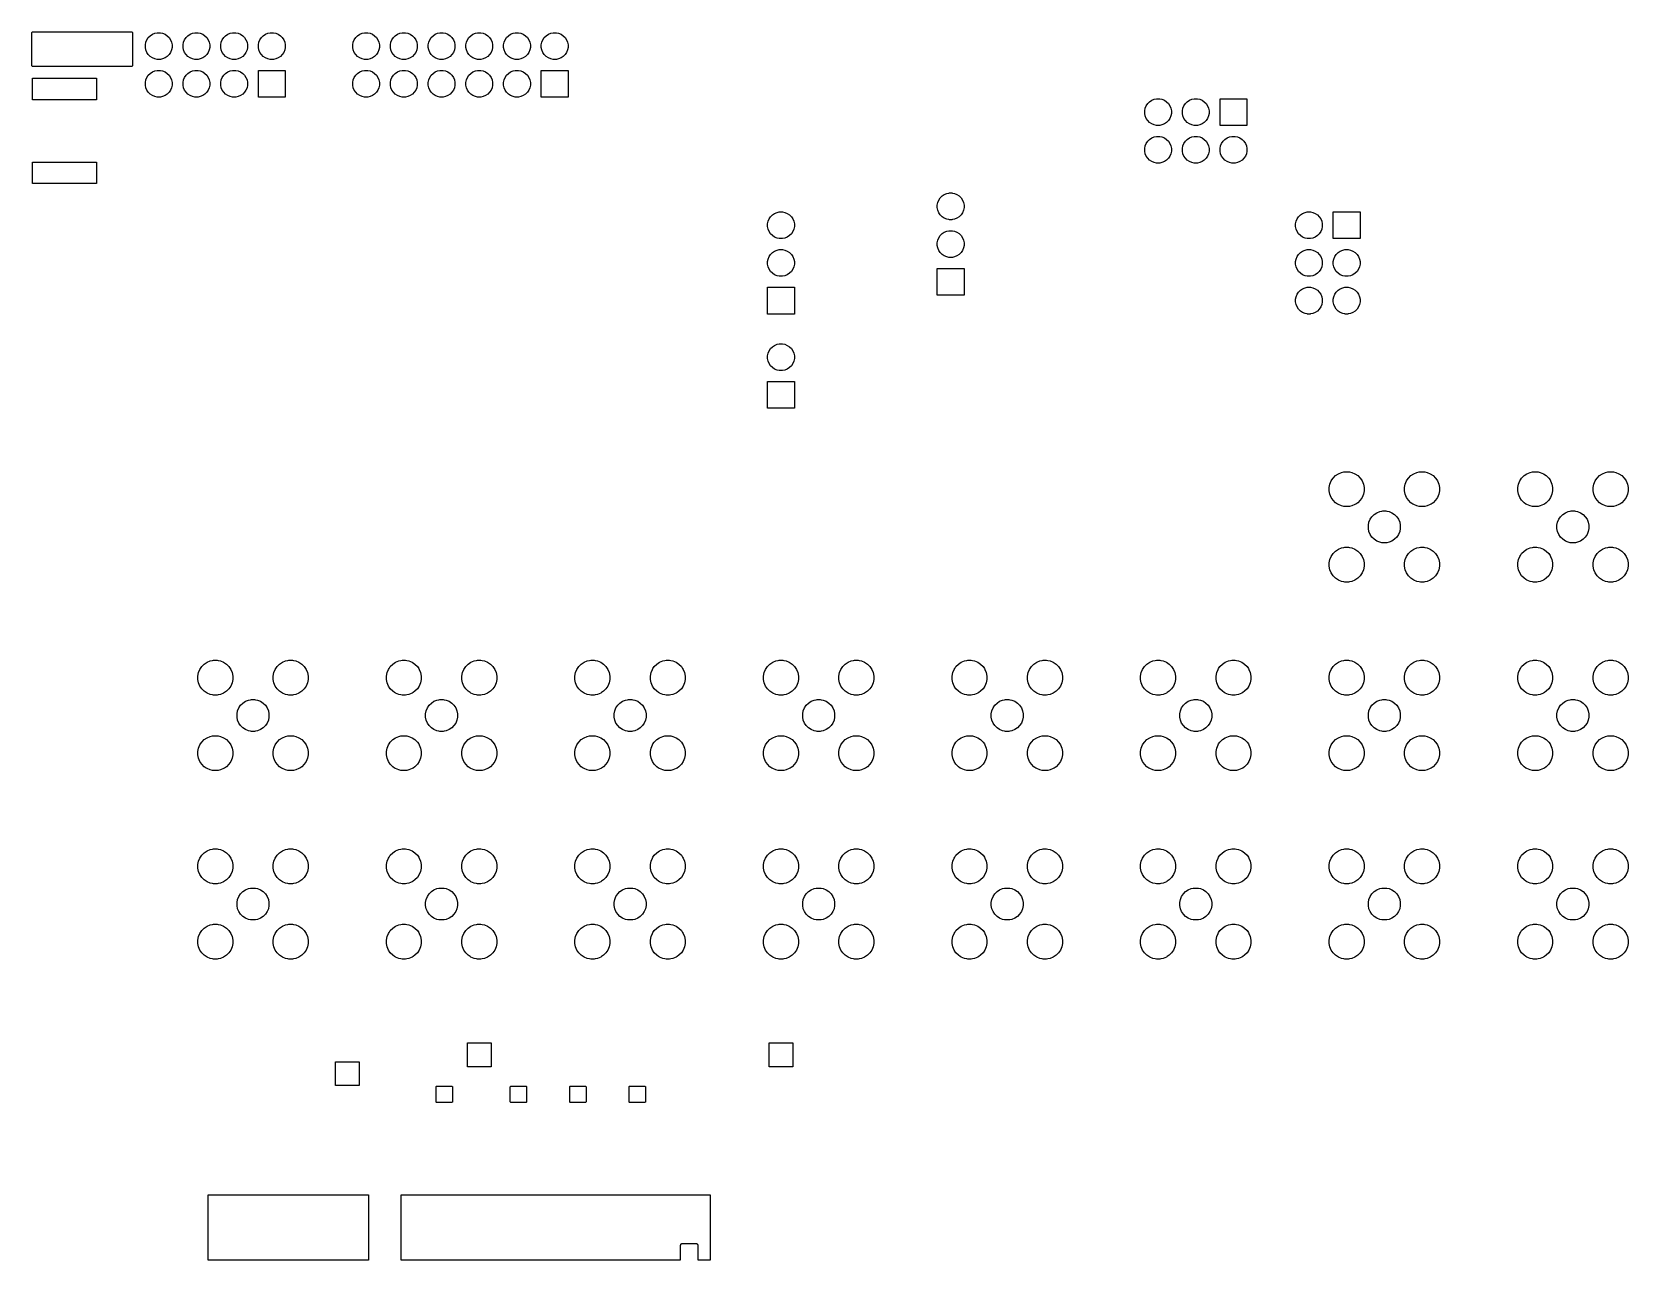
# Model space of a CAD drawing. Extents: x 4.71 to 8.95, y -5.14 to -1.89.
import ezdxf

# ---------------------------------------------------------------- set-up
doc = ezdxf.new("R2010")
doc.units = 0
doc.header["$MEASUREMENT"] = 0
doc.layers.add('BLACK', color=7, linetype='CONTINUOUS')

msp = doc.modelspace()

# ---------------------------------------------------------------- linework, layer by layer
at = {"layer": 'BLACK', "linetype": 'CONTINUOUS'}
for p, q in [((4.71378, -1.88947), (4.71393, -1.88872)), ((4.71378, -1.97697), (4.71378, -1.88947)), ((4.71393, -1.88872), (4.71436, -1.88808)), ((4.71436, -1.88808), (4.71499, -1.88765)), ((4.71499, -1.88765), (4.71575, -1.8875)), ((4.71575, -1.8875), (4.97825, -1.8875)), ((4.97825, -1.8875), (4.979, -1.88765)), ((4.979, -1.88765), (4.97964, -1.88808)), ((4.97964, -1.88808), (4.98007, -1.88872)), ((4.98007, -1.88872), (4.98022, -1.88947)), ((4.98022, -1.88947), (4.98022, -1.97697)), ((5.01856, -1.9082), (5.02245, -1.90239)), ((5.02245, -1.90239), (5.02739, -1.89745)), ((5.02739, -1.89745), (5.0332, -1.89356)), ((5.0332, -1.89356), (5.03965, -1.89089)), ((5.03965, -1.89089), (5.04553, -1.88972)), ((5.04553, -1.88972), (5.04651, -1.88953)), ((5.04651, -1.88953), (5.05349, -1.88953)), ((5.05349, -1.88953), (5.05447, -1.88972)), ((5.05447, -1.88972), (5.06035, -1.89089)), ((5.06035, -1.89089), (5.0668, -1.89356)), ((5.0668, -1.89356), (5.07261, -1.89745)), ((5.07261, -1.89745), (5.07755, -1.90239)), ((5.07755, -1.90239), (5.08144, -1.9082)), ((5.11856, -1.9082), (5.12245, -1.90239)), ((5.12245, -1.90239), (5.12739, -1.89745)), ((5.12739, -1.89745), (5.1332, -1.89356)), ((5.1332, -1.89356), (5.13965, -1.89089)), ((5.13965, -1.89089), (5.14553, -1.88972)), ((5.14553, -1.88972), (5.14651, -1.88953)), ((5.14651, -1.88953), (5.15349, -1.88953)), ((5.15349, -1.88953), (5.15447, -1.88972)), ((5.15447, -1.88972), (5.16035, -1.89089)), ((5.16035, -1.89089), (5.1668, -1.89356)), ((5.1668, -1.89356), (5.17261, -1.89745)), ((5.17261, -1.89745), (5.17755, -1.90239)), ((5.17755, -1.90239), (5.18144, -1.9082)), ((5.21856, -1.9082), (5.22245, -1.90239)), ((5.22245, -1.90239), (5.22739, -1.89745)), ((5.22739, -1.89745), (5.2332, -1.89356)), ((5.2332, -1.89356), (5.23965, -1.89089)), ((5.23965, -1.89089), (5.24553, -1.88972)), ((5.24553, -1.88972), (5.24651, -1.88953)), ((5.24651, -1.88953), (5.25349, -1.88953)), ((5.25349, -1.88953), (5.25447, -1.88972)), ((5.25447, -1.88972), (5.26035, -1.89089)), ((5.26035, -1.89089), (5.2668, -1.89356)), ((5.2668, -1.89356), (5.27261, -1.89745)), ((5.27261, -1.89745), (5.27755, -1.90239)), ((5.27755, -1.90239), (5.28144, -1.9082)), ((5.31856, -1.9082), (5.32245, -1.90239)), ((5.32245, -1.90239), (5.32739, -1.89745)), ((5.32739, -1.89745), (5.3332, -1.89356)), ((5.3332, -1.89356), (5.33965, -1.89089)), ((5.33965, -1.89089), (5.34553, -1.88972)), ((5.34553, -1.88972), (5.34651, -1.88953)), ((5.34651, -1.88953), (5.35349, -1.88953)), ((5.35349, -1.88953), (5.35447, -1.88972)), ((5.35447, -1.88972), (5.36035, -1.89089)), ((5.36035, -1.89089), (5.3668, -1.89356)), ((5.3668, -1.89356), (5.37261, -1.89745)), ((5.37261, -1.89745), (5.37755, -1.90239)), ((5.37755, -1.90239), (5.38144, -1.9082)), ((5.56856, -1.9082), (5.57245, -1.90239)), ((5.57245, -1.90239), (5.57739, -1.89745)), ((5.57739, -1.89745), (5.5832, -1.89356)), ((5.5832, -1.89356), (5.58965, -1.89089)), ((5.58965, -1.89089), (5.59553, -1.88972)), ((5.59553, -1.88972), (5.59651, -1.88953)), ((5.59651, -1.88953), (5.60349, -1.88953)), ((5.60349, -1.88953), (5.60447, -1.88972)), ((5.60447, -1.88972), (5.61035, -1.89089)), ((5.61035, -1.89089), (5.6168, -1.89356)), ((5.6168, -1.89356), (5.62261, -1.89745)), ((5.62261, -1.89745), (5.62755, -1.90239)), ((5.62755, -1.90239), (5.63144, -1.9082)), ((5.66856, -1.9082), (5.67245, -1.90239)), ((5.67245, -1.90239), (5.67739, -1.89745)), ((5.67739, -1.89745), (5.6832, -1.89356)), ((5.6832, -1.89356), (5.68965, -1.89089)), ((5.68965, -1.89089), (5.69553, -1.88972)), ((5.69553, -1.88972), (5.69651, -1.88953)), ((5.69651, -1.88953), (5.70349, -1.88953)), ((5.70349, -1.88953), (5.70447, -1.88972)), ((5.70447, -1.88972), (5.71035, -1.89089)), ((5.71035, -1.89089), (5.7168, -1.89356)), ((5.7168, -1.89356), (5.72261, -1.89745)), ((5.72261, -1.89745), (5.72755, -1.90239)), ((5.72755, -1.90239), (5.73144, -1.9082)), ((5.76856, -1.9082), (5.77245, -1.90239)), ((5.77245, -1.90239), (5.77739, -1.89745)), ((5.77739, -1.89745), (5.7832, -1.89356)), ((5.7832, -1.89356), (5.78965, -1.89089)), ((5.78965, -1.89089), (5.79553, -1.88972)), ((5.79553, -1.88972), (5.79651, -1.88953)), ((5.79651, -1.88953), (5.80349, -1.88953)), ((5.80349, -1.88953), (5.80447, -1.88972)), ((5.80447, -1.88972), (5.81035, -1.89089)), ((5.81035, -1.89089), (5.8168, -1.89356)), ((5.8168, -1.89356), (5.82261, -1.89745)), ((5.82261, -1.89745), (5.82755, -1.90239)), ((5.82755, -1.90239), (5.83144, -1.9082)), ((5.86856, -1.9082), (5.87245, -1.90239)), ((5.87245, -1.90239), (5.87739, -1.89745)), ((5.87739, -1.89745), (5.8832, -1.89356)), ((5.8832, -1.89356), (5.88965, -1.89089)), ((5.88965, -1.89089), (5.89553, -1.88972)), ((5.89553, -1.88972), (5.89651, -1.88953)), ((5.89651, -1.88953), (5.90349, -1.88953)), ((5.90349, -1.88953), (5.90447, -1.88972)), ((5.90447, -1.88972), (5.91035, -1.89089)), ((5.91035, -1.89089), (5.9168, -1.89356)), ((5.9168, -1.89356), (5.92261, -1.89745)), ((5.92261, -1.89745), (5.92755, -1.90239)), ((5.92755, -1.90239), (5.93144, -1.9082)), ((5.96856, -1.9082), (5.97245, -1.90239)), ((5.97245, -1.90239), (5.97739, -1.89745)), ((5.97739, -1.89745), (5.9832, -1.89356)), ((5.9832, -1.89356), (5.98965, -1.89089)), ((5.98965, -1.89089), (5.99553, -1.88972)), ((5.99553, -1.88972), (5.99651, -1.88953)), ((5.99651, -1.88953), (6.00349, -1.88953)), ((6.00349, -1.88953), (6.00447, -1.88972)), ((6.00447, -1.88972), (6.01035, -1.89089)), ((6.01035, -1.89089), (6.0168, -1.89356)), ((6.0168, -1.89356), (6.02261, -1.89745)), ((6.02261, -1.89745), (6.02755, -1.90239)), ((6.02755, -1.90239), (6.03144, -1.9082)), ((6.06856, -1.9082), (6.07245, -1.90239)), ((6.07245, -1.90239), (6.07739, -1.89745)), ((6.07739, -1.89745), (6.0832, -1.89356)), ((6.0832, -1.89356), (6.08965, -1.89089)), ((6.08965, -1.89089), (6.09553, -1.88972)), ((6.09553, -1.88972), (6.09651, -1.88953)), ((6.09651, -1.88953), (6.10349, -1.88953)), ((6.10349, -1.88953), (6.10447, -1.88972)), ((6.10447, -1.88972), (6.11035, -1.89089)), ((6.11035, -1.89089), (6.1168, -1.89356)), ((6.1168, -1.89356), (6.12261, -1.89745)), ((6.12261, -1.89745), (6.12755, -1.90239)), ((6.12755, -1.90239), (6.13144, -1.9082)), ((5.01453, -1.92151), (5.01589, -1.91465)), ((5.01453, -1.92849), (5.01453, -1.92151)), ((5.01589, -1.93535), (5.01453, -1.92849)), ((5.01589, -1.91465), (5.01856, -1.9082)), ((5.01856, -1.9418), (5.01589, -1.93535)), ((5.02245, -1.94761), (5.01856, -1.9418)), ((5.08144, -1.9418), (5.07755, -1.94761)), ((5.08144, -1.9082), (5.08411, -1.91465)), ((5.08411, -1.93535), (5.08144, -1.9418)), ((5.08411, -1.91465), (5.08547, -1.92151)), ((5.08547, -1.92849), (5.08411, -1.93535)), ((5.08547, -1.92151), (5.08547, -1.92849)), ((5.11453, -1.92151), (5.11589, -1.91465)), ((5.11453, -1.92849), (5.11453, -1.92151)), ((5.11589, -1.93535), (5.11453, -1.92849)), ((5.11589, -1.91465), (5.11856, -1.9082)), ((5.11856, -1.9418), (5.11589, -1.93535)), ((5.12245, -1.94761), (5.11856, -1.9418)), ((5.18144, -1.9418), (5.17755, -1.94761)), ((5.18144, -1.9082), (5.18411, -1.91465)), ((5.18411, -1.93535), (5.18144, -1.9418)), ((5.18411, -1.91465), (5.18547, -1.92151)), ((5.18547, -1.92849), (5.18411, -1.93535)), ((5.18547, -1.92151), (5.18547, -1.92849)), ((5.21453, -1.92151), (5.21589, -1.91465)), ((5.21453, -1.92849), (5.21453, -1.92151)), ((5.21589, -1.93535), (5.21453, -1.92849)), ((5.21589, -1.91465), (5.21856, -1.9082)), ((5.21856, -1.9418), (5.21589, -1.93535)), ((5.22245, -1.94761), (5.21856, -1.9418)), ((5.28144, -1.9418), (5.27755, -1.94761)), ((5.28144, -1.9082), (5.28411, -1.91465)), ((5.28411, -1.93535), (5.28144, -1.9418)), ((5.28411, -1.91465), (5.28547, -1.92151)), ((5.28547, -1.92849), (5.28411, -1.93535)), ((5.28547, -1.92151), (5.28547, -1.92849)), ((5.31453, -1.92151), (5.31589, -1.91465)), ((5.31453, -1.92849), (5.31453, -1.92151)), ((5.31589, -1.93535), (5.31453, -1.92849)), ((5.31589, -1.91465), (5.31856, -1.9082)), ((5.31856, -1.9418), (5.31589, -1.93535)), ((5.32245, -1.94761), (5.31856, -1.9418)), ((5.38144, -1.9418), (5.37755, -1.94761)), ((5.38144, -1.9082), (5.38411, -1.91465)), ((5.38411, -1.93535), (5.38144, -1.9418)), ((5.38411, -1.91465), (5.38547, -1.92151)), ((5.38547, -1.92849), (5.38411, -1.93535)), ((5.38547, -1.92151), (5.38547, -1.92849)), ((5.56453, -1.92151), (5.56589, -1.91465)), ((5.56453, -1.92849), (5.56453, -1.92151)), ((5.56589, -1.93535), (5.56453, -1.92849)), ((5.56589, -1.91465), (5.56856, -1.9082)), ((5.56856, -1.9418), (5.56589, -1.93535)), ((5.57245, -1.94761), (5.56856, -1.9418)), ((5.63144, -1.9418), (5.62755, -1.94761)), ((5.63144, -1.9082), (5.63411, -1.91465)), ((5.63411, -1.93535), (5.63144, -1.9418)), ((5.63411, -1.91465), (5.63547, -1.92151)), ((5.63547, -1.92849), (5.63411, -1.93535)), ((5.63547, -1.92151), (5.63547, -1.92849)), ((5.66453, -1.92151), (5.66589, -1.91465)), ((5.66453, -1.92849), (5.66453, -1.92151)), ((5.66589, -1.93535), (5.66453, -1.92849)), ((5.66589, -1.91465), (5.66856, -1.9082)), ((5.66856, -1.9418), (5.66589, -1.93535)), ((5.67245, -1.94761), (5.66856, -1.9418)), ((5.73144, -1.9418), (5.72755, -1.94761)), ((5.73144, -1.9082), (5.73411, -1.91465)), ((5.73411, -1.93535), (5.73144, -1.9418)), ((5.73411, -1.91465), (5.73547, -1.92151)), ((5.73547, -1.92849), (5.73411, -1.93535)), ((5.73547, -1.92151), (5.73547, -1.92849)), ((5.76453, -1.92151), (5.76589, -1.91465)), ((5.76453, -1.92849), (5.76453, -1.92151)), ((5.76589, -1.93535), (5.76453, -1.92849)), ((5.76589, -1.91465), (5.76856, -1.9082)), ((5.76856, -1.9418), (5.76589, -1.93535)), ((5.77245, -1.94761), (5.76856, -1.9418)), ((5.83144, -1.9418), (5.82755, -1.94761)), ((5.83144, -1.9082), (5.83411, -1.91465)), ((5.83411, -1.93535), (5.83144, -1.9418)), ((5.83411, -1.91465), (5.83547, -1.92151)), ((5.83547, -1.92849), (5.83411, -1.93535)), ((5.83547, -1.92151), (5.83547, -1.92849)), ((5.86453, -1.92151), (5.86589, -1.91465)), ((5.86453, -1.92849), (5.86453, -1.92151)), ((5.86589, -1.93535), (5.86453, -1.92849)), ((5.86589, -1.91465), (5.86856, -1.9082)), ((5.86856, -1.9418), (5.86589, -1.93535)), ((5.87245, -1.94761), (5.86856, -1.9418)), ((5.93144, -1.9418), (5.92755, -1.94761)), ((5.93144, -1.9082), (5.93411, -1.91465)), ((5.93411, -1.93535), (5.93144, -1.9418)), ((5.93411, -1.91465), (5.93547, -1.92151)), ((5.93547, -1.92849), (5.93411, -1.93535)), ((5.93547, -1.92151), (5.93547, -1.92849)), ((5.96453, -1.92151), (5.96589, -1.91465)), ((5.96453, -1.92849), (5.96453, -1.92151)), ((5.96589, -1.93535), (5.96453, -1.92849)), ((5.96589, -1.91465), (5.96856, -1.9082)), ((5.96856, -1.9418), (5.96589, -1.93535)), ((5.97245, -1.94761), (5.96856, -1.9418)), ((6.03144, -1.9418), (6.02755, -1.94761)), ((6.03144, -1.9082), (6.03411, -1.91465)), ((6.03411, -1.93535), (6.03144, -1.9418)), ((6.03411, -1.91465), (6.03547, -1.92151)), ((6.03547, -1.92849), (6.03411, -1.93535)), ((6.03547, -1.92151), (6.03547, -1.92849)), ((6.06453, -1.92151), (6.06589, -1.91465)), ((6.06453, -1.92849), (6.06453, -1.92151)), ((6.06589, -1.93535), (6.06453, -1.92849)), ((6.06589, -1.91465), (6.06856, -1.9082)), ((6.06856, -1.9418), (6.06589, -1.93535)), ((6.07245, -1.94761), (6.06856, -1.9418)), ((6.13144, -1.9418), (6.12755, -1.94761)), ((6.13144, -1.9082), (6.13411, -1.91465)), ((6.13411, -1.93535), (6.13144, -1.9418)), ((6.13411, -1.91465), (6.13547, -1.92151)), ((6.13547, -1.92849), (6.13411, -1.93535)), ((6.13547, -1.92151), (6.13547, -1.92849)), ((4.71393, -1.97772), (4.71378, -1.97697)), ((4.71436, -1.97836), (4.71393, -1.97772)), ((4.71499, -1.97879), (4.71436, -1.97836)), ((4.71575, -1.97894), (4.71499, -1.97879)), ((4.97825, -1.97894), (4.71575, -1.97894)), ((4.979, -1.97879), (4.97825, -1.97894)), ((4.97964, -1.97836), (4.979, -1.97879)), ((4.98007, -1.97772), (4.97964, -1.97836)), ((4.98022, -1.97697), (4.98007, -1.97772)), ((5.02739, -1.95255), (5.02245, -1.94761)), ((5.0332, -1.95644), (5.02739, -1.95255)), ((5.03965, -1.95911), (5.0332, -1.95644)), ((5.04553, -1.96028), (5.03965, -1.95911)), ((5.04651, -1.96047), (5.04553, -1.96028)), ((5.05349, -1.96047), (5.04651, -1.96047)), ((5.05447, -1.96028), (5.05349, -1.96047)), ((5.06035, -1.95911), (5.05447, -1.96028)), ((5.0668, -1.95644), (5.06035, -1.95911)), ((5.07261, -1.95255), (5.0668, -1.95644)), ((5.07755, -1.94761), (5.07261, -1.95255)), ((5.12739, -1.95255), (5.12245, -1.94761)), ((5.1332, -1.95644), (5.12739, -1.95255)), ((5.13965, -1.95911), (5.1332, -1.95644)), ((5.14553, -1.96028), (5.13965, -1.95911)), ((5.14651, -1.96047), (5.14553, -1.96028)), ((5.15349, -1.96047), (5.14651, -1.96047)), ((5.15447, -1.96028), (5.15349, -1.96047)), ((5.16035, -1.95911), (5.15447, -1.96028)), ((5.1668, -1.95644), (5.16035, -1.95911)), ((5.17261, -1.95255), (5.1668, -1.95644)), ((5.17755, -1.94761), (5.17261, -1.95255)), ((5.22739, -1.95255), (5.22245, -1.94761)), ((5.2332, -1.95644), (5.22739, -1.95255)), ((5.23965, -1.95911), (5.2332, -1.95644)), ((5.24553, -1.96028), (5.23965, -1.95911)), ((5.24651, -1.96047), (5.24553, -1.96028)), ((5.25349, -1.96047), (5.24651, -1.96047)), ((5.25447, -1.96028), (5.25349, -1.96047)), ((5.26035, -1.95911), (5.25447, -1.96028)), ((5.2668, -1.95644), (5.26035, -1.95911)), ((5.27261, -1.95255), (5.2668, -1.95644)), ((5.27755, -1.94761), (5.27261, -1.95255)), ((5.32739, -1.95255), (5.32245, -1.94761)), ((5.3332, -1.95644), (5.32739, -1.95255)), ((5.33965, -1.95911), (5.3332, -1.95644)), ((5.34553, -1.96028), (5.33965, -1.95911)), ((5.34651, -1.96047), (5.34553, -1.96028)), ((5.35349, -1.96047), (5.34651, -1.96047)), ((5.35447, -1.96028), (5.35349, -1.96047)), ((5.36035, -1.95911), (5.35447, -1.96028)), ((5.3668, -1.95644), (5.36035, -1.95911)), ((5.37261, -1.95255), (5.3668, -1.95644)), ((5.37755, -1.94761), (5.37261, -1.95255)), ((5.57739, -1.95255), (5.57245, -1.94761)), ((5.5832, -1.95644), (5.57739, -1.95255)), ((5.58965, -1.95911), (5.5832, -1.95644)), ((5.59553, -1.96028), (5.58965, -1.95911)), ((5.59651, -1.96047), (5.59553, -1.96028)), ((5.60349, -1.96047), (5.59651, -1.96047)), ((5.60447, -1.96028), (5.60349, -1.96047)), ((5.61035, -1.95911), (5.60447, -1.96028)), ((5.6168, -1.95644), (5.61035, -1.95911)), ((5.62261, -1.95255), (5.6168, -1.95644)), ((5.62755, -1.94761), (5.62261, -1.95255)), ((5.67739, -1.95255), (5.67245, -1.94761)), ((5.6832, -1.95644), (5.67739, -1.95255)), ((5.68965, -1.95911), (5.6832, -1.95644)), ((5.69553, -1.96028), (5.68965, -1.95911)), ((5.69651, -1.96047), (5.69553, -1.96028)), ((5.70349, -1.96047), (5.69651, -1.96047)), ((5.70447, -1.96028), (5.70349, -1.96047)), ((5.71035, -1.95911), (5.70447, -1.96028)), ((5.7168, -1.95644), (5.71035, -1.95911)), ((5.72261, -1.95255), (5.7168, -1.95644)), ((5.72755, -1.94761), (5.72261, -1.95255)), ((5.77739, -1.95255), (5.77245, -1.94761)), ((5.7832, -1.95644), (5.77739, -1.95255)), ((5.78965, -1.95911), (5.7832, -1.95644)), ((5.79553, -1.96028), (5.78965, -1.95911)), ((5.79651, -1.96047), (5.79553, -1.96028)), ((5.80349, -1.96047), (5.79651, -1.96047)), ((5.80447, -1.96028), (5.80349, -1.96047)), ((5.81035, -1.95911), (5.80447, -1.96028)), ((5.8168, -1.95644), (5.81035, -1.95911)), ((5.82261, -1.95255), (5.8168, -1.95644)), ((5.82755, -1.94761), (5.82261, -1.95255)), ((5.87739, -1.95255), (5.87245, -1.94761)), ((5.8832, -1.95644), (5.87739, -1.95255)), ((5.88965, -1.95911), (5.8832, -1.95644)), ((5.89553, -1.96028), (5.88965, -1.95911)), ((5.89651, -1.96047), (5.89553, -1.96028)), ((5.90349, -1.96047), (5.89651, -1.96047)), ((5.90447, -1.96028), (5.90349, -1.96047)), ((5.91035, -1.95911), (5.90447, -1.96028)), ((5.9168, -1.95644), (5.91035, -1.95911)), ((5.92261, -1.95255), (5.9168, -1.95644)), ((5.92755, -1.94761), (5.92261, -1.95255)), ((5.97739, -1.95255), (5.97245, -1.94761)), ((5.9832, -1.95644), (5.97739, -1.95255)), ((5.98965, -1.95911), (5.9832, -1.95644)), ((5.99553, -1.96028), (5.98965, -1.95911)), ((5.99651, -1.96047), (5.99553, -1.96028)), ((6.00349, -1.96047), (5.99651, -1.96047)), ((6.00447, -1.96028), (6.00349, -1.96047)), ((6.01035, -1.95911), (6.00447, -1.96028)), ((6.0168, -1.95644), (6.01035, -1.95911)), ((6.02261, -1.95255), (6.0168, -1.95644)), ((6.02755, -1.94761), (6.02261, -1.95255)), ((6.07739, -1.95255), (6.07245, -1.94761)), ((6.0832, -1.95644), (6.07739, -1.95255)), ((6.08965, -1.95911), (6.0832, -1.95644)), ((6.09553, -1.96028), (6.08965, -1.95911)), ((6.09651, -1.96047), (6.09553, -1.96028)), ((6.10349, -1.96047), (6.09651, -1.96047)), ((6.10447, -1.96028), (6.10349, -1.96047)), ((6.11035, -1.95911), (6.10447, -1.96028)), ((6.1168, -1.95644), (6.11035, -1.95911)), ((6.12261, -1.95255), (6.1168, -1.95644)), ((6.12755, -1.94761), (6.12261, -1.95255)), ((4.71531, -2.06736), (4.71531, -2.0102)), ((4.71531, -2.0102), (4.88469, -2.0102)), ((4.88469, -2.0102), (4.88469, -2.06736)), ((5.01453, -2.02151), (5.01589, -2.01465)), ((5.01453, -2.02849), (5.01453, -2.02151)), ((5.01589, -2.03535), (5.01453, -2.02849)), ((5.01589, -2.01465), (5.01856, -2.0082)), ((5.01856, -2.0082), (5.02245, -2.00239)), ((5.02245, -2.00239), (5.02739, -1.99745)), ((5.02739, -1.99745), (5.0332, -1.99356)), ((5.0332, -1.99356), (5.03965, -1.99089)), ((5.03965, -1.99089), (5.04553, -1.98972)), ((5.04553, -1.98972), (5.04651, -1.98953)), ((5.04651, -1.98953), (5.05349, -1.98953)), ((5.05349, -1.98953), (5.05447, -1.98972)), ((5.05447, -1.98972), (5.06035, -1.99089)), ((5.06035, -1.99089), (5.0668, -1.99356)), ((5.0668, -1.99356), (5.07261, -1.99745)), ((5.07261, -1.99745), (5.07755, -2.00239)), ((5.07755, -2.00239), (5.08144, -2.0082)), ((5.08144, -2.0082), (5.08411, -2.01465)), ((5.08411, -2.01465), (5.08547, -2.02151)), ((5.08547, -2.02849), (5.08411, -2.03535)), ((5.08547, -2.02151), (5.08547, -2.02849)), ((5.11453, -2.02151), (5.11589, -2.01465)), ((5.11453, -2.02849), (5.11453, -2.02151)), ((5.11589, -2.03535), (5.11453, -2.02849)), ((5.11589, -2.01465), (5.11856, -2.0082)), ((5.11856, -2.0082), (5.12245, -2.00239)), ((5.12245, -2.00239), (5.12739, -1.99745)), ((5.12739, -1.99745), (5.1332, -1.99356)), ((5.1332, -1.99356), (5.13965, -1.99089)), ((5.13965, -1.99089), (5.14553, -1.98972)), ((5.14553, -1.98972), (5.14651, -1.98953)), ((5.14651, -1.98953), (5.15349, -1.98953)), ((5.15349, -1.98953), (5.15447, -1.98972)), ((5.15447, -1.98972), (5.16035, -1.99089)), ((5.16035, -1.99089), (5.1668, -1.99356)), ((5.1668, -1.99356), (5.17261, -1.99745)), ((5.17261, -1.99745), (5.17755, -2.00239)), ((5.17755, -2.00239), (5.18144, -2.0082)), ((5.18144, -2.0082), (5.18411, -2.01465)), ((5.18411, -2.01465), (5.18547, -2.02151)), ((5.18547, -2.02849), (5.18411, -2.03535)), ((5.18547, -2.02151), (5.18547, -2.02849)), ((5.21453, -2.02151), (5.21589, -2.01465)), ((5.21453, -2.02849), (5.21453, -2.02151)), ((5.21589, -2.03535), (5.21453, -2.02849)), ((5.21589, -2.01465), (5.21856, -2.0082)), ((5.21856, -2.0082), (5.22245, -2.00239)), ((5.22245, -2.00239), (5.22739, -1.99745)), ((5.22739, -1.99745), (5.2332, -1.99356)), ((5.2332, -1.99356), (5.23965, -1.99089)), ((5.23965, -1.99089), (5.24553, -1.98972)), ((5.24553, -1.98972), (5.24651, -1.98953)), ((5.24651, -1.98953), (5.25349, -1.98953)), ((5.25349, -1.98953), (5.25447, -1.98972)), ((5.25447, -1.98972), (5.26035, -1.99089)), ((5.26035, -1.99089), (5.2668, -1.99356)), ((5.2668, -1.99356), (5.27261, -1.99745)), ((5.27261, -1.99745), (5.27755, -2.00239)), ((5.27755, -2.00239), (5.28144, -2.0082)), ((5.28144, -2.0082), (5.28411, -2.01465)), ((5.28411, -2.01465), (5.28547, -2.02151)), ((5.28547, -2.02849), (5.28411, -2.03535)), ((5.28547, -2.02151), (5.28547, -2.02849)), ((5.31453, -2.06047), (5.31453, -1.98953)), ((5.31453, -1.98953), (5.38547, -1.98953)), ((5.38547, -1.98953), (5.38547, -2.06047)), ((5.56453, -2.02151), (5.56589, -2.01465)), ((5.56453, -2.02849), (5.56453, -2.02151)), ((5.56589, -2.03535), (5.56453, -2.02849)), ((5.56589, -2.01465), (5.56856, -2.0082)), ((5.56856, -2.0082), (5.57245, -2.00239)), ((5.57245, -2.00239), (5.57739, -1.99745)), ((5.57739, -1.99745), (5.5832, -1.99356)), ((5.5832, -1.99356), (5.58965, -1.99089)), ((5.58965, -1.99089), (5.59553, -1.98972)), ((5.59553, -1.98972), (5.59651, -1.98953)), ((5.59651, -1.98953), (5.60349, -1.98953)), ((5.60349, -1.98953), (5.60447, -1.98972)), ((5.60447, -1.98972), (5.61035, -1.99089)), ((5.61035, -1.99089), (5.6168, -1.99356)), ((5.6168, -1.99356), (5.62261, -1.99745)), ((5.62261, -1.99745), (5.62755, -2.00239)), ((5.62755, -2.00239), (5.63144, -2.0082)), ((5.63144, -2.0082), (5.63411, -2.01465)), ((5.63411, -2.01465), (5.63547, -2.02151)), ((5.63547, -2.02849), (5.63411, -2.03535)), ((5.63547, -2.02151), (5.63547, -2.02849)), ((5.66453, -2.02151), (5.66589, -2.01465)), ((5.66453, -2.02849), (5.66453, -2.02151)), ((5.66589, -2.03535), (5.66453, -2.02849)), ((5.66589, -2.01465), (5.66856, -2.0082)), ((5.66856, -2.0082), (5.67245, -2.00239)), ((5.67245, -2.00239), (5.67739, -1.99745)), ((5.67739, -1.99745), (5.6832, -1.99356)), ((5.6832, -1.99356), (5.68965, -1.99089)), ((5.68965, -1.99089), (5.69553, -1.98972)), ((5.69553, -1.98972), (5.69651, -1.98953)), ((5.69651, -1.98953), (5.70349, -1.98953)), ((5.70349, -1.98953), (5.70447, -1.98972)), ((5.70447, -1.98972), (5.71035, -1.99089)), ((5.71035, -1.99089), (5.7168, -1.99356)), ((5.7168, -1.99356), (5.72261, -1.99745)), ((5.72261, -1.99745), (5.72755, -2.00239)), ((5.72755, -2.00239), (5.73144, -2.0082)), ((5.73144, -2.0082), (5.73411, -2.01465)), ((5.73411, -2.01465), (5.73547, -2.02151)), ((5.73547, -2.02849), (5.73411, -2.03535)), ((5.73547, -2.02151), (5.73547, -2.02849)), ((5.76453, -2.02151), (5.76589, -2.01465)), ((5.76453, -2.02849), (5.76453, -2.02151)), ((5.76589, -2.03535), (5.76453, -2.02849)), ((5.76589, -2.01465), (5.76856, -2.0082)), ((5.76856, -2.0082), (5.77245, -2.00239)), ((5.77245, -2.00239), (5.77739, -1.99745)), ((5.77739, -1.99745), (5.7832, -1.99356)), ((5.7832, -1.99356), (5.78965, -1.99089)), ((5.78965, -1.99089), (5.79553, -1.98972)), ((5.79553, -1.98972), (5.79651, -1.98953)), ((5.79651, -1.98953), (5.80349, -1.98953)), ((5.80349, -1.98953), (5.80447, -1.98972)), ((5.80447, -1.98972), (5.81035, -1.99089)), ((5.81035, -1.99089), (5.8168, -1.99356)), ((5.8168, -1.99356), (5.82261, -1.99745)), ((5.82261, -1.99745), (5.82755, -2.00239)), ((5.82755, -2.00239), (5.83144, -2.0082)), ((5.83144, -2.0082), (5.83411, -2.01465)), ((5.83411, -2.01465), (5.83547, -2.02151)), ((5.83547, -2.02849), (5.83411, -2.03535)), ((5.83547, -2.02151), (5.83547, -2.02849)), ((5.86453, -2.02151), (5.86589, -2.01465)), ((5.86453, -2.02849), (5.86453, -2.02151)), ((5.86589, -2.03535), (5.86453, -2.02849)), ((5.86589, -2.01465), (5.86856, -2.0082)), ((5.86856, -2.0082), (5.87245, -2.00239)), ((5.87245, -2.00239), (5.87739, -1.99745)), ((5.87739, -1.99745), (5.8832, -1.99356)), ((5.8832, -1.99356), (5.88965, -1.99089)), ((5.88965, -1.99089), (5.89553, -1.98972)), ((5.89553, -1.98972), (5.89651, -1.98953)), ((5.89651, -1.98953), (5.90349, -1.98953)), ((5.90349, -1.98953), (5.90447, -1.98972)), ((5.90447, -1.98972), (5.91035, -1.99089)), ((5.91035, -1.99089), (5.9168, -1.99356)), ((5.9168, -1.99356), (5.92261, -1.99745)), ((5.92261, -1.99745), (5.92755, -2.00239)), ((5.92755, -2.00239), (5.93144, -2.0082)), ((5.93144, -2.0082), (5.93411, -2.01465)), ((5.93411, -2.01465), (5.93547, -2.02151)), ((5.93547, -2.02849), (5.93411, -2.03535)), ((5.93547, -2.02151), (5.93547, -2.02849)), ((5.96453, -2.02151), (5.96589, -2.01465)), ((5.96453, -2.02849), (5.96453, -2.02151)), ((5.96589, -2.03535), (5.96453, -2.02849)), ((5.96589, -2.01465), (5.96856, -2.0082)), ((5.96856, -2.0082), (5.97245, -2.00239)), ((5.97245, -2.00239), (5.97739, -1.99745)), ((5.97739, -1.99745), (5.9832, -1.99356)), ((5.9832, -1.99356), (5.98965, -1.99089)), ((5.98965, -1.99089), (5.99553, -1.98972)), ((5.99553, -1.98972), (5.99651, -1.98953)), ((5.99651, -1.98953), (6.00349, -1.98953)), ((6.00349, -1.98953), (6.00447, -1.98972)), ((6.00447, -1.98972), (6.01035, -1.99089)), ((6.01035, -1.99089), (6.0168, -1.99356)), ((6.0168, -1.99356), (6.02261, -1.99745)), ((6.02261, -1.99745), (6.02755, -2.00239)), ((6.02755, -2.00239), (6.03144, -2.0082)), ((6.03144, -2.0082), (6.03411, -2.01465)), ((6.03411, -2.01465), (6.03547, -2.02151)), ((6.03547, -2.02849), (6.03411, -2.03535)), ((6.03547, -2.02151), (6.03547, -2.02849)), ((6.06453, -2.06047), (6.06453, -1.98953)), ((6.06453, -1.98953), (6.13547, -1.98953)), ((6.13547, -1.98953), (6.13547, -2.06047)), ((4.88469, -2.06736), (4.71531, -2.06736)), ((5.01856, -2.0418), (5.01589, -2.03535)), ((5.02245, -2.04761), (5.01856, -2.0418)), ((5.02739, -2.05255), (5.02245, -2.04761)), ((5.0332, -2.05644), (5.02739, -2.05255)), ((5.03965, -2.05911), (5.0332, -2.05644)), ((5.04553, -2.06028), (5.03965, -2.05911)), ((5.04651, -2.06047), (5.04553, -2.06028)), ((5.05349, -2.06047), (5.04651, -2.06047)), ((5.05447, -2.06028), (5.05349, -2.06047)), ((5.06035, -2.05911), (5.05447, -2.06028)), ((5.0668, -2.05644), (5.06035, -2.05911)), ((5.07261, -2.05255), (5.0668, -2.05644)), ((5.07755, -2.04761), (5.07261, -2.05255)), ((5.08144, -2.0418), (5.07755, -2.04761)), ((5.08411, -2.03535), (5.08144, -2.0418)), ((5.11856, -2.0418), (5.11589, -2.03535)), ((5.12245, -2.04761), (5.11856, -2.0418)), ((5.12739, -2.05255), (5.12245, -2.04761)), ((5.1332, -2.05644), (5.12739, -2.05255)), ((5.13965, -2.05911), (5.1332, -2.05644)), ((5.14553, -2.06028), (5.13965, -2.05911)), ((5.14651, -2.06047), (5.14553, -2.06028)), ((5.15349, -2.06047), (5.14651, -2.06047)), ((5.15447, -2.06028), (5.15349, -2.06047)), ((5.16035, -2.05911), (5.15447, -2.06028)), ((5.1668, -2.05644), (5.16035, -2.05911)), ((5.17261, -2.05255), (5.1668, -2.05644)), ((5.17755, -2.04761), (5.17261, -2.05255)), ((5.18144, -2.0418), (5.17755, -2.04761)), ((5.18411, -2.03535), (5.18144, -2.0418)), ((5.21856, -2.0418), (5.21589, -2.03535)), ((5.22245, -2.04761), (5.21856, -2.0418)), ((5.22739, -2.05255), (5.22245, -2.04761)), ((5.2332, -2.05644), (5.22739, -2.05255)), ((5.23965, -2.05911), (5.2332, -2.05644)), ((5.24553, -2.06028), (5.23965, -2.05911)), ((5.24651, -2.06047), (5.24553, -2.06028)), ((5.25349, -2.06047), (5.24651, -2.06047)), ((5.25447, -2.06028), (5.25349, -2.06047)), ((5.26035, -2.05911), (5.25447, -2.06028)), ((5.2668, -2.05644), (5.26035, -2.05911)), ((5.27261, -2.05255), (5.2668, -2.05644)), ((5.27755, -2.04761), (5.27261, -2.05255)), ((5.28144, -2.0418), (5.27755, -2.04761)), ((5.28411, -2.03535), (5.28144, -2.0418)), ((5.38547, -2.06047), (5.31453, -2.06047)), ((5.56856, -2.0418), (5.56589, -2.03535)), ((5.57245, -2.04761), (5.56856, -2.0418)), ((5.57739, -2.05255), (5.57245, -2.04761)), ((5.5832, -2.05644), (5.57739, -2.05255)), ((5.58965, -2.05911), (5.5832, -2.05644)), ((5.59553, -2.06028), (5.58965, -2.05911)), ((5.59651, -2.06047), (5.59553, -2.06028)), ((5.60349, -2.06047), (5.59651, -2.06047)), ((5.60447, -2.06028), (5.60349, -2.06047)), ((5.61035, -2.05911), (5.60447, -2.06028)), ((5.6168, -2.05644), (5.61035, -2.05911)), ((5.62261, -2.05255), (5.6168, -2.05644)), ((5.62755, -2.04761), (5.62261, -2.05255)), ((5.63144, -2.0418), (5.62755, -2.04761)), ((5.63411, -2.03535), (5.63144, -2.0418)), ((5.66856, -2.0418), (5.66589, -2.03535)), ((5.67245, -2.04761), (5.66856, -2.0418)), ((5.67739, -2.05255), (5.67245, -2.04761)), ((5.6832, -2.05644), (5.67739, -2.05255)), ((5.68965, -2.05911), (5.6832, -2.05644)), ((5.69553, -2.06028), (5.68965, -2.05911)), ((5.69651, -2.06047), (5.69553, -2.06028)), ((5.70349, -2.06047), (5.69651, -2.06047)), ((5.70447, -2.06028), (5.70349, -2.06047)), ((5.71035, -2.05911), (5.70447, -2.06028)), ((5.7168, -2.05644), (5.71035, -2.05911)), ((5.72261, -2.05255), (5.7168, -2.05644)), ((5.72755, -2.04761), (5.72261, -2.05255)), ((5.73144, -2.0418), (5.72755, -2.04761)), ((5.73411, -2.03535), (5.73144, -2.0418)), ((5.76856, -2.0418), (5.76589, -2.03535)), ((5.77245, -2.04761), (5.76856, -2.0418)), ((5.77739, -2.05255), (5.77245, -2.04761)), ((5.7832, -2.05644), (5.77739, -2.05255)), ((5.78965, -2.05911), (5.7832, -2.05644)), ((5.79553, -2.06028), (5.78965, -2.05911)), ((5.79651, -2.06047), (5.79553, -2.06028)), ((5.80349, -2.06047), (5.79651, -2.06047)), ((5.80447, -2.06028), (5.80349, -2.06047)), ((5.81035, -2.05911), (5.80447, -2.06028)), ((5.8168, -2.05644), (5.81035, -2.05911)), ((5.82261, -2.05255), (5.8168, -2.05644)), ((5.82755, -2.04761), (5.82261, -2.05255)), ((5.83144, -2.0418), (5.82755, -2.04761)), ((5.83411, -2.03535), (5.83144, -2.0418)), ((5.86856, -2.0418), (5.86589, -2.03535)), ((5.87245, -2.04761), (5.86856, -2.0418)), ((5.87739, -2.05255), (5.87245, -2.04761)), ((5.8832, -2.05644), (5.87739, -2.05255)), ((5.88965, -2.05911), (5.8832, -2.05644)), ((5.89553, -2.06028), (5.88965, -2.05911)), ((5.89651, -2.06047), (5.89553, -2.06028)), ((5.90349, -2.06047), (5.89651, -2.06047)), ((5.90447, -2.06028), (5.90349, -2.06047)), ((5.91035, -2.05911), (5.90447, -2.06028)), ((5.9168, -2.05644), (5.91035, -2.05911)), ((5.92261, -2.05255), (5.9168, -2.05644)), ((5.92755, -2.04761), (5.92261, -2.05255)), ((5.93144, -2.0418), (5.92755, -2.04761)), ((5.93411, -2.03535), (5.93144, -2.0418)), ((5.96856, -2.0418), (5.96589, -2.03535)), ((5.97245, -2.04761), (5.96856, -2.0418)), ((5.97739, -2.05255), (5.97245, -2.04761)), ((5.9832, -2.05644), (5.97739, -2.05255)), ((5.98965, -2.05911), (5.9832, -2.05644)), ((5.99553, -2.06028), (5.98965, -2.05911)), ((5.99651, -2.06047), (5.99553, -2.06028)), ((6.00349, -2.06047), (5.99651, -2.06047)), ((6.00447, -2.06028), (6.00349, -2.06047)), ((6.01035, -2.05911), (6.00447, -2.06028)), ((6.0168, -2.05644), (6.01035, -2.05911)), ((6.02261, -2.05255), (6.0168, -2.05644)), ((6.02755, -2.04761), (6.02261, -2.05255)), ((6.03144, -2.0418), (6.02755, -2.04761)), ((6.03411, -2.03535), (6.03144, -2.0418)), ((6.13547, -2.06047), (6.06453, -2.06047)), ((7.67245, -2.07739), (7.67739, -2.07245)), ((7.67739, -2.07245), (7.6832, -2.06856)), ((7.6832, -2.06856), (7.68965, -2.06589)), ((7.68965, -2.06589), (7.69553, -2.06472)), ((7.69553, -2.06472), (7.69651, -2.06453)), ((7.69651, -2.06453), (7.70349, -2.06453)), ((7.70349, -2.06453), (7.70447, -2.06472)), ((7.70447, -2.06472), (7.71035, -2.06589)), ((7.71035, -2.06589), (7.7168, -2.06856)), ((7.7168, -2.06856), (7.72261, -2.07245)), ((7.72261, -2.07245), (7.72755, -2.07739)), ((7.77245, -2.07739), (7.77739, -2.07245)), ((7.77739, -2.07245), (7.7832, -2.06856)), ((7.7832, -2.06856), (7.78965, -2.06589)), ((7.78965, -2.06589), (7.79553, -2.06472)), ((7.79553, -2.06472), (7.79651, -2.06453)), ((7.79651, -2.06453), (7.80349, -2.06453)), ((7.80349, -2.06453), (7.80447, -2.06472)), ((7.80447, -2.06472), (7.81035, -2.06589)), ((7.81035, -2.06589), (7.8168, -2.06856)), ((7.8168, -2.06856), (7.82261, -2.07245)), ((7.82261, -2.07245), (7.82755, -2.07739)), ((7.86453, -2.13547), (7.86453, -2.06453)), ((7.86453, -2.06453), (7.93547, -2.06453)), ((7.93547, -2.06453), (7.93547, -2.13547)), ((7.66453, -2.09651), (7.66589, -2.08965)), ((7.66453, -2.10349), (7.66453, -2.09651)), ((7.66589, -2.11035), (7.66453, -2.10349)), ((7.66589, -2.08965), (7.66856, -2.0832)), ((7.66856, -2.1168), (7.66589, -2.11035)), ((7.66856, -2.0832), (7.67245, -2.07739)), ((7.72755, -2.07739), (7.73144, -2.0832)), ((7.73144, -2.0832), (7.73411, -2.08965)), ((7.73411, -2.11035), (7.73144, -2.1168)), ((7.73411, -2.08965), (7.73547, -2.09651)), ((7.73547, -2.10349), (7.73411, -2.11035)), ((7.73547, -2.09651), (7.73547, -2.10349)), ((7.76453, -2.09651), (7.76589, -2.08965)), ((7.76453, -2.10349), (7.76453, -2.09651)), ((7.76589, -2.11035), (7.76453, -2.10349)), ((7.76589, -2.08965), (7.76856, -2.0832)), ((7.76856, -2.1168), (7.76589, -2.11035)), ((7.76856, -2.0832), (7.77245, -2.07739)), ((7.82755, -2.07739), (7.83144, -2.0832)), ((7.83144, -2.0832), (7.83411, -2.08965)), ((7.83411, -2.11035), (7.83144, -2.1168)), ((7.83411, -2.08965), (7.83547, -2.09651)), ((7.83547, -2.10349), (7.83411, -2.11035)), ((7.83547, -2.09651), (7.83547, -2.10349)), ((7.67245, -2.12261), (7.66856, -2.1168)), ((7.67739, -2.12755), (7.67245, -2.12261)), ((7.6832, -2.13144), (7.67739, -2.12755)), ((7.68965, -2.13411), (7.6832, -2.13144)), ((7.69553, -2.13528), (7.68965, -2.13411)), ((7.69651, -2.13547), (7.69553, -2.13528)), ((7.70349, -2.13547), (7.69651, -2.13547)), ((7.70447, -2.13528), (7.70349, -2.13547)), ((7.71035, -2.13411), (7.70447, -2.13528)), ((7.7168, -2.13144), (7.71035, -2.13411)), ((7.72261, -2.12755), (7.7168, -2.13144)), ((7.72755, -2.12261), (7.72261, -2.12755)), ((7.73144, -2.1168), (7.72755, -2.12261)), ((7.77245, -2.12261), (7.76856, -2.1168)), ((7.77739, -2.12755), (7.77245, -2.12261)), ((7.7832, -2.13144), (7.77739, -2.12755)), ((7.78965, -2.13411), (7.7832, -2.13144)), ((7.79553, -2.13528), (7.78965, -2.13411)), ((7.79651, -2.13547), (7.79553, -2.13528)), ((7.80349, -2.13547), (7.79651, -2.13547)), ((7.80447, -2.13528), (7.80349, -2.13547)), ((7.81035, -2.13411), (7.80447, -2.13528)), ((7.8168, -2.13144), (7.81035, -2.13411)), ((7.82261, -2.12755), (7.8168, -2.13144)), ((7.82755, -2.12261), (7.82261, -2.12755)), ((7.83144, -2.1168), (7.82755, -2.12261)), ((7.93547, -2.13547), (7.86453, -2.13547)), ((7.66453, -2.19651), (7.66589, -2.18965)), ((7.66453, -2.20349), (7.66453, -2.19651)), ((7.66589, -2.18965), (7.66856, -2.1832)), ((7.66856, -2.1832), (7.67245, -2.17739)), ((7.67245, -2.17739), (7.67739, -2.17245)), ((7.67739, -2.17245), (7.6832, -2.16856)), ((7.6832, -2.16856), (7.68965, -2.16589)), ((7.68965, -2.16589), (7.69553, -2.16472)), ((7.69553, -2.16472), (7.69651, -2.16453)), ((7.69651, -2.16453), (7.70349, -2.16453)), ((7.70349, -2.16453), (7.70447, -2.16472)), ((7.70447, -2.16472), (7.71035, -2.16589)), ((7.71035, -2.16589), (7.7168, -2.16856)), ((7.7168, -2.16856), (7.72261, -2.17245)), ((7.72261, -2.17245), (7.72755, -2.17739)), ((7.72755, -2.17739), (7.73144, -2.1832)), ((7.73144, -2.1832), (7.73411, -2.18965)), ((7.73411, -2.18965), (7.73547, -2.19651)), ((7.73547, -2.19651), (7.73547, -2.20349)), ((7.76453, -2.19651), (7.76589, -2.18965)), ((7.76453, -2.20349), (7.76453, -2.19651)), ((7.76589, -2.18965), (7.76856, -2.1832)), ((7.76856, -2.1832), (7.77245, -2.17739)), ((7.77245, -2.17739), (7.77739, -2.17245)), ((7.77739, -2.17245), (7.7832, -2.16856)), ((7.7832, -2.16856), (7.78965, -2.16589)), ((7.78965, -2.16589), (7.79553, -2.16472)), ((7.79553, -2.16472), (7.79651, -2.16453)), ((7.79651, -2.16453), (7.80349, -2.16453)), ((7.80349, -2.16453), (7.80447, -2.16472)), ((7.80447, -2.16472), (7.81035, -2.16589)), ((7.81035, -2.16589), (7.8168, -2.16856)), ((7.8168, -2.16856), (7.82261, -2.17245)), ((7.82261, -2.17245), (7.82755, -2.17739)), ((7.82755, -2.17739), (7.83144, -2.1832)), ((7.83144, -2.1832), (7.83411, -2.18965)), ((7.83411, -2.18965), (7.83547, -2.19651)), ((7.83547, -2.19651), (7.83547, -2.20349)), ((7.86453, -2.19651), (7.86589, -2.18965)), ((7.86453, -2.20349), (7.86453, -2.19651)), ((7.86589, -2.18965), (7.86856, -2.1832)), ((7.86856, -2.1832), (7.87245, -2.17739)), ((7.87245, -2.17739), (7.87739, -2.17245)), ((7.87739, -2.17245), (7.8832, -2.16856)), ((7.8832, -2.16856), (7.88965, -2.16589)), ((7.88965, -2.16589), (7.89553, -2.16472)), ((7.89553, -2.16472), (7.89651, -2.16453)), ((7.89651, -2.16453), (7.90349, -2.16453)), ((7.90349, -2.16453), (7.90447, -2.16472)), ((7.90447, -2.16472), (7.91035, -2.16589)), ((7.91035, -2.16589), (7.9168, -2.16856)), ((7.9168, -2.16856), (7.92261, -2.17245)), ((7.92261, -2.17245), (7.92755, -2.17739)), ((7.92755, -2.17739), (7.93144, -2.1832)), ((7.93144, -2.1832), (7.93411, -2.18965)), ((7.93411, -2.18965), (7.93547, -2.19651)), ((7.93547, -2.19651), (7.93547, -2.20349)), ((4.71531, -2.2898), (4.71531, -2.23264)), ((4.71531, -2.23264), (4.88469, -2.23264)), ((4.88469, -2.23264), (4.88469, -2.2898)), ((7.66589, -2.21035), (7.66453, -2.20349)), ((7.66856, -2.2168), (7.66589, -2.21035)), ((7.67245, -2.22261), (7.66856, -2.2168)), ((7.67739, -2.22755), (7.67245, -2.22261)), ((7.6832, -2.23144), (7.67739, -2.22755)), ((7.68965, -2.23411), (7.6832, -2.23144)), ((7.69553, -2.23528), (7.68965, -2.23411)), ((7.69651, -2.23547), (7.69553, -2.23528)), ((7.70349, -2.23547), (7.69651, -2.23547)), ((7.70447, -2.23528), (7.70349, -2.23547)), ((7.71035, -2.23411), (7.70447, -2.23528)), ((7.7168, -2.23144), (7.71035, -2.23411)), ((7.72261, -2.22755), (7.7168, -2.23144)), ((7.72755, -2.22261), (7.72261, -2.22755)), ((7.73144, -2.2168), (7.72755, -2.22261)), ((7.73411, -2.21035), (7.73144, -2.2168)), ((7.73547, -2.20349), (7.73411, -2.21035)), ((7.76589, -2.21035), (7.76453, -2.20349)), ((7.76856, -2.2168), (7.76589, -2.21035)), ((7.77245, -2.22261), (7.76856, -2.2168)), ((7.77739, -2.22755), (7.77245, -2.22261)), ((7.7832, -2.23144), (7.77739, -2.22755)), ((7.78965, -2.23411), (7.7832, -2.23144)), ((7.79553, -2.23528), (7.78965, -2.23411)), ((7.79651, -2.23547), (7.79553, -2.23528)), ((7.80349, -2.23547), (7.79651, -2.23547)), ((7.80447, -2.23528), (7.80349, -2.23547)), ((7.81035, -2.23411), (7.80447, -2.23528)), ((7.8168, -2.23144), (7.81035, -2.23411)), ((7.82261, -2.22755), (7.8168, -2.23144)), ((7.82755, -2.22261), (7.82261, -2.22755)), ((7.83144, -2.2168), (7.82755, -2.22261)), ((7.83411, -2.21035), (7.83144, -2.2168)), ((7.83547, -2.20349), (7.83411, -2.21035)), ((7.86589, -2.21035), (7.86453, -2.20349)), ((7.86856, -2.2168), (7.86589, -2.21035)), ((7.87245, -2.22261), (7.86856, -2.2168)), ((7.87739, -2.22755), (7.87245, -2.22261)), ((7.8832, -2.23144), (7.87739, -2.22755)), ((7.88965, -2.23411), (7.8832, -2.23144)), ((7.89553, -2.23528), (7.88965, -2.23411)), ((7.89651, -2.23547), (7.89553, -2.23528)), ((7.90349, -2.23547), (7.89651, -2.23547)), ((7.90447, -2.23528), (7.90349, -2.23547)), ((7.91035, -2.23411), (7.90447, -2.23528)), ((7.9168, -2.23144), (7.91035, -2.23411)), ((7.92261, -2.22755), (7.9168, -2.23144)), ((7.92755, -2.22261), (7.92261, -2.22755)), ((7.93144, -2.2168), (7.92755, -2.22261)), ((7.93411, -2.21035), (7.93144, -2.2168)), ((7.93547, -2.20349), (7.93411, -2.21035)), ((4.88469, -2.2898), (4.71531, -2.2898)), ((7.11856, -2.3332), (7.12245, -2.32739)), ((7.12245, -2.32739), (7.12739, -2.32245)), ((7.12739, -2.32245), (7.1332, -2.31856)), ((7.1332, -2.31856), (7.13965, -2.31589)), ((7.13965, -2.31589), (7.14553, -2.31472)), ((7.14553, -2.31472), (7.14651, -2.31453)), ((7.14651, -2.31453), (7.15349, -2.31453)), ((7.15349, -2.31453), (7.15447, -2.31472)), ((7.15447, -2.31472), (7.16035, -2.31589)), ((7.16035, -2.31589), (7.1668, -2.31856)), ((7.1668, -2.31856), (7.17261, -2.32245)), ((7.17261, -2.32245), (7.17755, -2.32739)), ((7.17755, -2.32739), (7.18144, -2.3332)), ((6.67739, -2.37245), (6.6832, -2.36856)), ((6.6832, -2.36856), (6.68965, -2.36589)), ((6.68965, -2.36589), (6.69553, -2.36472)), ((6.69553, -2.36472), (6.69651, -2.36453)), ((6.69651, -2.36453), (6.70349, -2.36453)), ((6.70349, -2.36453), (6.70447, -2.36472)), ((6.70447, -2.36472), (6.71035, -2.36589)), ((6.71035, -2.36589), (6.7168, -2.36856)), ((6.7168, -2.36856), (6.72261, -2.37245)), ((7.11453, -2.34651), (7.11589, -2.33965)), ((7.11453, -2.35349), (7.11453, -2.34651)), ((7.11589, -2.36035), (7.11453, -2.35349)), ((7.11589, -2.33965), (7.11856, -2.3332)), ((7.11856, -2.3668), (7.11589, -2.36035)), ((7.12245, -2.37261), (7.11856, -2.3668)), ((7.18144, -2.3668), (7.17755, -2.37261)), ((7.18144, -2.3332), (7.18411, -2.33965)), ((7.18411, -2.36035), (7.18144, -2.3668)), ((7.18411, -2.33965), (7.18547, -2.34651)), ((7.18547, -2.35349), (7.18411, -2.36035)), ((7.18547, -2.34651), (7.18547, -2.35349)), ((8.07739, -2.37245), (8.0832, -2.36856)), ((8.0832, -2.36856), (8.08965, -2.36589)), ((8.08965, -2.36589), (8.09553, -2.36472)), ((8.09553, -2.36472), (8.09651, -2.36453)), ((8.09651, -2.36453), (8.10349, -2.36453)), ((8.10349, -2.36453), (8.10447, -2.36472)), ((8.10447, -2.36472), (8.11035, -2.36589)), ((8.11035, -2.36589), (8.1168, -2.36856)), ((8.1168, -2.36856), (8.12261, -2.37245)), ((8.16453, -2.43547), (8.16453, -2.36453)), ((8.16453, -2.36453), (8.23547, -2.36453)), ((8.23547, -2.36453), (8.23547, -2.43547)), ((6.66453, -2.39651), (6.66589, -2.38965)), ((6.66453, -2.40349), (6.66453, -2.39651)), ((6.66589, -2.41035), (6.66453, -2.40349)), ((6.66589, -2.38965), (6.66856, -2.3832)), ((6.66856, -2.4168), (6.66589, -2.41035)), ((6.66856, -2.3832), (6.67245, -2.37739)), ((6.67245, -2.37739), (6.67739, -2.37245)), ((6.72261, -2.37245), (6.72755, -2.37739)), ((6.72755, -2.37739), (6.73144, -2.3832)), ((6.73144, -2.3832), (6.73411, -2.38965)), ((6.73411, -2.41035), (6.73144, -2.4168)), ((6.73411, -2.38965), (6.73547, -2.39651)), ((6.73547, -2.40349), (6.73411, -2.41035)), ((6.73547, -2.39651), (6.73547, -2.40349)), ((7.12739, -2.37755), (7.12245, -2.37261)), ((7.1332, -2.38144), (7.12739, -2.37755)), ((7.13965, -2.38411), (7.1332, -2.38144)), ((7.14553, -2.38528), (7.13965, -2.38411)), ((7.14651, -2.38547), (7.14553, -2.38528)), ((7.15349, -2.38547), (7.14651, -2.38547)), ((7.15447, -2.38528), (7.15349, -2.38547)), ((7.16035, -2.38411), (7.15447, -2.38528)), ((7.1668, -2.38144), (7.16035, -2.38411)), ((7.17261, -2.37755), (7.1668, -2.38144)), ((7.17755, -2.37261), (7.17261, -2.37755)), ((8.06453, -2.39651), (8.06589, -2.38965)), ((8.06453, -2.40349), (8.06453, -2.39651)), ((8.06589, -2.41035), (8.06453, -2.40349)), ((8.06589, -2.38965), (8.06856, -2.3832)), ((8.06856, -2.4168), (8.06589, -2.41035)), ((8.06856, -2.3832), (8.07245, -2.37739)), ((8.07245, -2.37739), (8.07739, -2.37245)), ((8.12261, -2.37245), (8.12755, -2.37739)), ((8.12755, -2.37739), (8.13144, -2.3832)), ((8.13144, -2.3832), (8.13411, -2.38965)), ((8.13411, -2.41035), (8.13144, -2.4168)), ((8.13411, -2.38965), (8.13547, -2.39651)), ((8.13547, -2.40349), (8.13411, -2.41035)), ((8.13547, -2.39651), (8.13547, -2.40349)), ((6.67245, -2.42261), (6.66856, -2.4168)), ((6.67739, -2.42755), (6.67245, -2.42261)), ((6.6832, -2.43144), (6.67739, -2.42755)), ((6.68965, -2.43411), (6.6832, -2.43144)), ((6.69553, -2.43528), (6.68965, -2.43411)), ((6.69651, -2.43547), (6.69553, -2.43528)), ((6.70349, -2.43547), (6.69651, -2.43547)), ((6.70447, -2.43528), (6.70349, -2.43547)), ((6.71035, -2.43411), (6.70447, -2.43528)), ((6.7168, -2.43144), (6.71035, -2.43411)), ((6.72261, -2.42755), (6.7168, -2.43144)), ((6.72755, -2.42261), (6.72261, -2.42755)), ((6.73144, -2.4168), (6.72755, -2.42261)), ((7.11453, -2.44651), (7.11589, -2.43965)), ((7.11453, -2.45349), (7.11453, -2.44651)), ((7.11589, -2.46035), (7.11453, -2.45349)), ((7.11589, -2.43965), (7.11856, -2.4332)), ((7.11856, -2.4332), (7.12245, -2.42739)), ((7.12245, -2.42739), (7.12739, -2.42245)), ((7.12739, -2.42245), (7.1332, -2.41856)), ((7.1332, -2.41856), (7.13965, -2.41589)), ((7.13965, -2.41589), (7.14553, -2.41472)), ((7.14553, -2.41472), (7.14651, -2.41453)), ((7.14651, -2.41453), (7.15349, -2.41453)), ((7.15349, -2.41453), (7.15447, -2.41472)), ((7.15447, -2.41472), (7.16035, -2.41589)), ((7.16035, -2.41589), (7.1668, -2.41856)), ((7.1668, -2.41856), (7.17261, -2.42245)), ((7.17261, -2.42245), (7.17755, -2.42739)), ((7.17755, -2.42739), (7.18144, -2.4332)), ((7.18144, -2.4332), (7.18411, -2.43965)), ((7.18411, -2.43965), (7.18547, -2.44651)), ((7.18547, -2.45349), (7.18411, -2.46035)), ((7.18547, -2.44651), (7.18547, -2.45349)), ((8.07245, -2.42261), (8.06856, -2.4168)), ((8.07739, -2.42755), (8.07245, -2.42261)), ((8.0832, -2.43144), (8.07739, -2.42755)), ((8.08965, -2.43411), (8.0832, -2.43144)), ((8.09553, -2.43528), (8.08965, -2.43411)), ((8.09651, -2.43547), (8.09553, -2.43528)), ((8.10349, -2.43547), (8.09651, -2.43547)), ((8.10447, -2.43528), (8.10349, -2.43547)), ((8.11035, -2.43411), (8.10447, -2.43528)), ((8.1168, -2.43144), (8.11035, -2.43411)), ((8.12261, -2.42755), (8.1168, -2.43144)), ((8.12755, -2.42261), (8.12261, -2.42755)), ((8.13144, -2.4168), (8.12755, -2.42261)), ((8.23547, -2.43547), (8.16453, -2.43547)), ((6.66453, -2.49651), (6.66589, -2.48965)), ((6.66453, -2.50349), (6.66453, -2.49651)), ((6.66589, -2.48965), (6.66856, -2.4832)), ((6.66856, -2.4832), (6.67245, -2.47739)), ((6.67245, -2.47739), (6.67739, -2.47245)), ((6.67739, -2.47245), (6.6832, -2.46856)), ((6.6832, -2.46856), (6.68965, -2.46589)), ((6.68965, -2.46589), (6.69553, -2.46472)), ((6.69553, -2.46472), (6.69651, -2.46453)), ((6.69651, -2.46453), (6.70349, -2.46453)), ((6.70349, -2.46453), (6.70447, -2.46472)), ((6.70447, -2.46472), (6.71035, -2.46589)), ((6.71035, -2.46589), (6.7168, -2.46856)), ((6.7168, -2.46856), (6.72261, -2.47245)), ((6.72261, -2.47245), (6.72755, -2.47739)), ((6.72755, -2.47739), (6.73144, -2.4832)), ((6.73144, -2.4832), (6.73411, -2.48965)), ((6.73411, -2.48965), (6.73547, -2.49651)), ((6.73547, -2.49651), (6.73547, -2.50349)), ((7.11856, -2.4668), (7.11589, -2.46035)), ((7.12245, -2.47261), (7.11856, -2.4668)), ((7.12739, -2.47755), (7.12245, -2.47261)), ((7.1332, -2.48144), (7.12739, -2.47755)), ((7.13965, -2.48411), (7.1332, -2.48144)), ((7.14553, -2.48528), (7.13965, -2.48411)), ((7.14651, -2.48547), (7.14553, -2.48528)), ((7.15349, -2.48547), (7.14651, -2.48547)), ((7.15447, -2.48528), (7.15349, -2.48547)), ((7.16035, -2.48411), (7.15447, -2.48528)), ((7.1668, -2.48144), (7.16035, -2.48411)), ((7.17261, -2.47755), (7.1668, -2.48144)), ((7.17755, -2.47261), (7.17261, -2.47755)), ((7.18144, -2.4668), (7.17755, -2.47261)), ((7.18411, -2.46035), (7.18144, -2.4668)), ((8.06453, -2.49651), (8.06589, -2.48965)), ((8.06453, -2.50349), (8.06453, -2.49651)), ((8.06589, -2.48965), (8.06856, -2.4832)), ((8.06856, -2.4832), (8.07245, -2.47739)), ((8.07245, -2.47739), (8.07739, -2.47245)), ((8.07739, -2.47245), (8.0832, -2.46856)), ((8.0832, -2.46856), (8.08965, -2.46589)), ((8.08965, -2.46589), (8.09553, -2.46472)), ((8.09553, -2.46472), (8.09651, -2.46453)), ((8.09651, -2.46453), (8.10349, -2.46453)), ((8.10349, -2.46453), (8.10447, -2.46472)), ((8.10447, -2.46472), (8.11035, -2.46589)), ((8.11035, -2.46589), (8.1168, -2.46856)), ((8.1168, -2.46856), (8.12261, -2.47245)), ((8.12261, -2.47245), (8.12755, -2.47739)), ((8.12755, -2.47739), (8.13144, -2.4832)), ((8.13144, -2.4832), (8.13411, -2.48965)), ((8.13411, -2.48965), (8.13547, -2.49651)), ((8.13547, -2.49651), (8.13547, -2.50349)), ((8.16453, -2.49651), (8.16589, -2.48965)), ((8.16453, -2.50349), (8.16453, -2.49651)), ((8.16589, -2.48965), (8.16856, -2.4832)), ((8.16856, -2.4832), (8.17245, -2.47739)), ((8.17245, -2.47739), (8.17739, -2.47245)), ((8.17739, -2.47245), (8.1832, -2.46856)), ((8.1832, -2.46856), (8.18965, -2.46589)), ((8.18965, -2.46589), (8.19553, -2.46472)), ((8.19553, -2.46472), (8.19651, -2.46453)), ((8.19651, -2.46453), (8.20349, -2.46453)), ((8.20349, -2.46453), (8.20447, -2.46472)), ((8.20447, -2.46472), (8.21035, -2.46589)), ((8.21035, -2.46589), (8.2168, -2.46856)), ((8.2168, -2.46856), (8.22261, -2.47245)), ((8.22261, -2.47245), (8.22755, -2.47739)), ((8.22755, -2.47739), (8.23144, -2.4832)), ((8.23144, -2.4832), (8.23411, -2.48965)), ((8.23411, -2.48965), (8.23547, -2.49651)), ((8.23547, -2.49651), (8.23547, -2.50349)), ((6.66589, -2.51035), (6.66453, -2.50349)), ((6.66856, -2.5168), (6.66589, -2.51035)), ((6.67245, -2.52261), (6.66856, -2.5168)), ((6.67739, -2.52755), (6.67245, -2.52261)), ((6.6832, -2.53144), (6.67739, -2.52755)), ((6.68965, -2.53411), (6.6832, -2.53144)), ((6.69553, -2.53528), (6.68965, -2.53411)), ((6.69651, -2.53547), (6.69553, -2.53528)), ((6.70349, -2.53547), (6.69651, -2.53547)), ((6.70447, -2.53528), (6.70349, -2.53547)), ((6.71035, -2.53411), (6.70447, -2.53528)), ((6.7168, -2.53144), (6.71035, -2.53411)), ((6.72261, -2.52755), (6.7168, -2.53144)), ((6.72755, -2.52261), (6.72261, -2.52755)), ((6.73144, -2.5168), (6.72755, -2.52261)), ((6.73411, -2.51035), (6.73144, -2.5168)), ((6.73547, -2.50349), (6.73411, -2.51035)), ((7.11453, -2.58547), (7.11453, -2.51453)), ((7.11453, -2.51453), (7.18547, -2.51453)), ((7.18547, -2.51453), (7.18547, -2.58547)), ((8.06589, -2.51035), (8.06453, -2.50349)), ((8.06856, -2.5168), (8.06589, -2.51035)), ((8.07245, -2.52261), (8.06856, -2.5168)), ((8.07739, -2.52755), (8.07245, -2.52261)), ((8.0832, -2.53144), (8.07739, -2.52755)), ((8.08965, -2.53411), (8.0832, -2.53144)), ((8.09553, -2.53528), (8.08965, -2.53411)), ((8.09651, -2.53547), (8.09553, -2.53528)), ((8.10349, -2.53547), (8.09651, -2.53547)), ((8.10447, -2.53528), (8.10349, -2.53547)), ((8.11035, -2.53411), (8.10447, -2.53528)), ((8.1168, -2.53144), (8.11035, -2.53411)), ((8.12261, -2.52755), (8.1168, -2.53144)), ((8.12755, -2.52261), (8.12261, -2.52755)), ((8.13144, -2.5168), (8.12755, -2.52261)), ((8.13411, -2.51035), (8.13144, -2.5168)), ((8.13547, -2.50349), (8.13411, -2.51035)), ((8.16589, -2.51035), (8.16453, -2.50349)), ((8.16856, -2.5168), (8.16589, -2.51035)), ((8.17245, -2.52261), (8.16856, -2.5168)), ((8.17739, -2.52755), (8.17245, -2.52261)), ((8.1832, -2.53144), (8.17739, -2.52755)), ((8.18965, -2.53411), (8.1832, -2.53144)), ((8.19553, -2.53528), (8.18965, -2.53411)), ((8.19651, -2.53547), (8.19553, -2.53528)), ((8.20349, -2.53547), (8.19651, -2.53547)), ((8.20447, -2.53528), (8.20349, -2.53547)), ((8.21035, -2.53411), (8.20447, -2.53528)), ((8.2168, -2.53144), (8.21035, -2.53411)), ((8.22261, -2.52755), (8.2168, -2.53144)), ((8.22755, -2.52261), (8.22261, -2.52755)), ((8.23144, -2.5168), (8.22755, -2.52261)), ((8.23411, -2.51035), (8.23144, -2.5168)), ((8.23547, -2.50349), (8.23411, -2.51035)), ((6.66453, -2.63547), (6.66453, -2.56453)), ((6.66453, -2.56453), (6.73547, -2.56453)), ((6.73547, -2.56453), (6.73547, -2.63547)), ((8.06856, -2.5832), (8.07245, -2.57739)), ((8.07245, -2.57739), (8.07739, -2.57245)), ((8.07739, -2.57245), (8.0832, -2.56856)), ((8.0832, -2.56856), (8.08965, -2.56589)), ((8.08965, -2.56589), (8.09553, -2.56472)), ((8.09553, -2.56472), (8.09651, -2.56453)), ((8.09651, -2.56453), (8.10349, -2.56453)), ((8.10349, -2.56453), (8.10447, -2.56472)), ((8.10447, -2.56472), (8.11035, -2.56589)), ((8.11035, -2.56589), (8.1168, -2.56856)), ((8.1168, -2.56856), (8.12261, -2.57245)), ((8.12261, -2.57245), (8.12755, -2.57739)), ((8.12755, -2.57739), (8.13144, -2.5832)), ((8.16856, -2.5832), (8.17245, -2.57739)), ((8.17245, -2.57739), (8.17739, -2.57245)), ((8.17739, -2.57245), (8.1832, -2.56856)), ((8.1832, -2.56856), (8.18965, -2.56589)), ((8.18965, -2.56589), (8.19553, -2.56472)), ((8.19553, -2.56472), (8.19651, -2.56453)), ((8.19651, -2.56453), (8.20349, -2.56453)), ((8.20349, -2.56453), (8.20447, -2.56472)), ((8.20447, -2.56472), (8.21035, -2.56589)), ((8.21035, -2.56589), (8.2168, -2.56856)), ((8.2168, -2.56856), (8.22261, -2.57245)), ((8.22261, -2.57245), (8.22755, -2.57739)), ((8.22755, -2.57739), (8.23144, -2.5832)), ((7.18547, -2.58547), (7.11453, -2.58547)), ((8.06453, -2.59651), (8.06589, -2.58965)), ((8.06453, -2.60349), (8.06453, -2.59651)), ((8.06589, -2.61035), (8.06453, -2.60349)), ((8.06589, -2.58965), (8.06856, -2.5832)), ((8.06856, -2.6168), (8.06589, -2.61035)), ((8.07245, -2.62261), (8.06856, -2.6168)), ((8.07739, -2.62755), (8.07245, -2.62261)), ((8.12755, -2.62261), (8.12261, -2.62755)), ((8.13144, -2.6168), (8.12755, -2.62261)), ((8.13144, -2.5832), (8.13411, -2.58965)), ((8.13411, -2.61035), (8.13144, -2.6168)), ((8.13411, -2.58965), (8.13547, -2.59651)), ((8.13547, -2.60349), (8.13411, -2.61035)), ((8.13547, -2.59651), (8.13547, -2.60349)), ((8.16453, -2.59651), (8.16589, -2.58965)), ((8.16453, -2.60349), (8.16453, -2.59651)), ((8.16589, -2.61035), (8.16453, -2.60349)), ((8.16589, -2.58965), (8.16856, -2.5832)), ((8.16856, -2.6168), (8.16589, -2.61035)), ((8.17245, -2.62261), (8.16856, -2.6168)), ((8.17739, -2.62755), (8.17245, -2.62261)), ((8.22755, -2.62261), (8.22261, -2.62755)), ((8.23144, -2.6168), (8.22755, -2.62261)), ((8.23144, -2.5832), (8.23411, -2.58965)), ((8.23411, -2.61035), (8.23144, -2.6168)), ((8.23411, -2.58965), (8.23547, -2.59651)), ((8.23547, -2.60349), (8.23411, -2.61035)), ((8.23547, -2.59651), (8.23547, -2.60349)), ((6.73547, -2.63547), (6.66453, -2.63547)), ((8.0832, -2.63144), (8.07739, -2.62755)), ((8.08965, -2.63411), (8.0832, -2.63144)), ((8.09553, -2.63528), (8.08965, -2.63411)), ((8.09651, -2.63547), (8.09553, -2.63528)), ((8.10349, -2.63547), (8.09651, -2.63547)), ((8.10447, -2.63528), (8.10349, -2.63547)), ((8.11035, -2.63411), (8.10447, -2.63528)), ((8.1168, -2.63144), (8.11035, -2.63411)), ((8.12261, -2.62755), (8.1168, -2.63144)), ((8.1832, -2.63144), (8.17739, -2.62755)), ((8.18965, -2.63411), (8.1832, -2.63144)), ((8.19553, -2.63528), (8.18965, -2.63411)), ((8.19651, -2.63547), (8.19553, -2.63528)), ((8.20349, -2.63547), (8.19651, -2.63547)), ((8.20447, -2.63528), (8.20349, -2.63547)), ((8.21035, -2.63411), (8.20447, -2.63528)), ((8.2168, -2.63144), (8.21035, -2.63411)), ((8.22261, -2.62755), (8.2168, -2.63144)), ((6.66453, -2.74651), (6.66589, -2.73965)), ((6.66453, -2.75349), (6.66453, -2.74651)), ((6.66589, -2.73965), (6.66856, -2.7332)), ((6.66856, -2.7332), (6.67245, -2.72739)), ((6.67245, -2.72739), (6.67739, -2.72245)), ((6.67739, -2.72245), (6.6832, -2.71856)), ((6.6832, -2.71856), (6.68965, -2.71589)), ((6.68965, -2.71589), (6.69553, -2.71472)), ((6.69553, -2.71472), (6.69651, -2.71453)), ((6.69651, -2.71453), (6.70349, -2.71453)), ((6.70349, -2.71453), (6.70447, -2.71472)), ((6.70447, -2.71472), (6.71035, -2.71589)), ((6.71035, -2.71589), (6.7168, -2.71856)), ((6.7168, -2.71856), (6.72261, -2.72245)), ((6.72261, -2.72245), (6.72755, -2.72739)), ((6.72755, -2.72739), (6.73144, -2.7332)), ((6.73144, -2.7332), (6.73411, -2.73965)), ((6.73411, -2.73965), (6.73547, -2.74651)), ((6.73547, -2.74651), (6.73547, -2.75349)), ((6.66589, -2.76035), (6.66453, -2.75349)), ((6.66856, -2.7668), (6.66589, -2.76035)), ((6.67245, -2.77261), (6.66856, -2.7668)), ((6.67739, -2.77755), (6.67245, -2.77261)), ((6.6832, -2.78144), (6.67739, -2.77755)), ((6.68965, -2.78411), (6.6832, -2.78144)), ((6.69553, -2.78528), (6.68965, -2.78411)), ((6.69651, -2.78547), (6.69553, -2.78528)), ((6.70349, -2.78547), (6.69651, -2.78547)), ((6.70447, -2.78528), (6.70349, -2.78547)), ((6.71035, -2.78411), (6.70447, -2.78528)), ((6.7168, -2.78144), (6.71035, -2.78411)), ((6.72261, -2.77755), (6.7168, -2.78144)), ((6.72755, -2.77261), (6.72261, -2.77755)), ((6.73144, -2.7668), (6.72755, -2.77261)), ((6.73411, -2.76035), (6.73144, -2.7668)), ((6.73547, -2.75349), (6.73411, -2.76035)), ((6.66453, -2.88547), (6.66453, -2.81453)), ((6.66453, -2.81453), (6.73547, -2.81453)), ((6.73547, -2.81453), (6.73547, -2.88547)), ((6.73547, -2.88547), (6.66453, -2.88547)), ((8.1537, -3.09544), (8.15548, -3.08649)), ((8.15548, -3.08649), (8.15897, -3.07807)), ((8.15897, -3.07807), (8.16066, -3.07554)), ((8.16066, -3.07554), (8.16404, -3.07049)), ((8.16404, -3.07049), (8.17049, -3.06404)), ((8.17049, -3.06404), (8.17807, -3.05897)), ((8.17807, -3.05897), (8.18649, -3.05548)), ((8.17807, -3.05897), (8.17807, -3.05897)), ((8.18649, -3.05548), (8.19246, -3.05429)), ((8.19246, -3.05429), (8.19544, -3.0537)), ((8.19544, -3.0537), (8.20456, -3.0537)), ((8.20456, -3.0537), (8.20754, -3.05429)), ((8.20754, -3.05429), (8.2135, -3.05548)), ((8.2135, -3.05548), (8.22193, -3.05897)), ((8.22193, -3.05897), (8.22193, -3.05897)), ((8.22193, -3.05897), (8.22951, -3.06404)), ((8.22951, -3.06404), (8.23596, -3.07049)), ((8.23596, -3.07049), (8.23934, -3.07554)), ((8.23934, -3.07554), (8.24103, -3.07807)), ((8.24103, -3.07807), (8.24452, -3.08649)), ((8.24452, -3.08649), (8.2463, -3.09544)), ((8.3537, -3.09544), (8.35548, -3.08649)), ((8.35548, -3.08649), (8.35897, -3.07807)), ((8.35897, -3.07807), (8.36066, -3.07554)), ((8.36066, -3.07554), (8.36404, -3.07049)), ((8.36404, -3.07049), (8.37049, -3.06404)), ((8.37049, -3.06404), (8.37807, -3.05897)), ((8.37807, -3.05897), (8.3865, -3.05548)), ((8.37807, -3.05897), (8.37807, -3.05897)), ((8.3865, -3.05548), (8.39246, -3.05429)), ((8.39246, -3.05429), (8.39544, -3.0537)), ((8.39544, -3.0537), (8.40456, -3.0537)), ((8.40456, -3.0537), (8.40754, -3.05429)), ((8.40754, -3.05429), (8.41351, -3.05548)), ((8.41351, -3.05548), (8.42193, -3.05897)), ((8.42193, -3.05897), (8.42193, -3.05897)), ((8.42193, -3.05897), (8.42951, -3.06404)), ((8.42951, -3.06404), (8.43596, -3.07049)), ((8.43596, -3.07049), (8.43934, -3.07554)), ((8.43934, -3.07554), (8.44103, -3.07807)), ((8.44103, -3.07807), (8.44452, -3.08649)), ((8.44452, -3.08649), (8.4463, -3.09544)), ((8.6537, -3.09544), (8.65548, -3.08649)), ((8.65548, -3.08649), (8.65897, -3.07807)), ((8.65897, -3.07807), (8.66066, -3.07554)), ((8.66066, -3.07554), (8.66404, -3.07049)), ((8.66404, -3.07049), (8.67049, -3.06404)), ((8.67049, -3.06404), (8.67807, -3.05897)), ((8.67807, -3.05897), (8.68649, -3.05548)), ((8.67807, -3.05897), (8.67807, -3.05897)), ((8.68649, -3.05548), (8.69246, -3.05429)), ((8.69246, -3.05429), (8.69544, -3.0537)), ((8.69544, -3.0537), (8.70456, -3.0537)), ((8.70456, -3.0537), (8.70754, -3.05429)), ((8.70754, -3.05429), (8.7135, -3.05548)), ((8.7135, -3.05548), (8.72193, -3.05897)), ((8.72193, -3.05897), (8.72193, -3.05897)), ((8.72193, -3.05897), (8.72951, -3.06404)), ((8.72951, -3.06404), (8.73596, -3.07049)), ((8.73596, -3.07049), (8.73934, -3.07554)), ((8.73934, -3.07554), (8.74103, -3.07807)), ((8.74103, -3.07807), (8.74452, -3.08649)), ((8.74452, -3.08649), (8.7463, -3.09544)), ((8.8537, -3.09544), (8.85548, -3.08649)), ((8.85548, -3.08649), (8.85897, -3.07807)), ((8.85897, -3.07807), (8.86066, -3.07554)), ((8.86066, -3.07554), (8.86404, -3.07049)), ((8.86404, -3.07049), (8.87049, -3.06404)), ((8.87049, -3.06404), (8.87807, -3.05897)), ((8.87807, -3.05897), (8.8865, -3.05548)), ((8.87807, -3.05897), (8.87807, -3.05897)), ((8.8865, -3.05548), (8.89246, -3.05429)), ((8.89246, -3.05429), (8.89544, -3.0537)), ((8.89544, -3.0537), (8.90456, -3.0537)), ((8.90456, -3.0537), (8.90754, -3.05429)), ((8.90754, -3.05429), (8.91351, -3.05548)), ((8.91351, -3.05548), (8.92193, -3.05897)), ((8.92193, -3.05897), (8.92193, -3.05897)), ((8.92193, -3.05897), (8.92951, -3.06404)), ((8.92951, -3.06404), (8.93596, -3.07049)), ((8.93596, -3.07049), (8.93934, -3.07554)), ((8.93934, -3.07554), (8.94103, -3.07807)), ((8.94103, -3.07807), (8.94452, -3.08649)), ((8.94452, -3.08649), (8.9463, -3.09544)), ((8.1537, -3.10456), (8.1537, -3.09544)), ((8.15548, -3.1135), (8.1537, -3.10456)), ((8.15897, -3.12193), (8.15548, -3.1135)), ((8.16404, -3.12951), (8.15897, -3.12193)), ((8.15897, -3.12193), (8.15897, -3.12193)), ((8.17049, -3.13596), (8.16404, -3.12951)), ((8.23596, -3.12951), (8.22951, -3.13596)), ((8.24103, -3.12193), (8.23596, -3.12951)), ((8.24452, -3.1135), (8.24103, -3.12193)), ((8.24103, -3.12193), (8.24103, -3.12193)), ((8.2463, -3.10456), (8.24452, -3.1135)), ((8.2463, -3.09544), (8.2463, -3.10456)), ((8.3537, -3.10456), (8.3537, -3.09544)), ((8.35548, -3.1135), (8.3537, -3.10456)), ((8.35897, -3.12193), (8.35548, -3.1135)), ((8.36404, -3.12951), (8.35897, -3.12193)), ((8.35897, -3.12193), (8.35897, -3.12193)), ((8.37049, -3.13596), (8.36404, -3.12951)), ((8.43596, -3.12951), (8.42951, -3.13596)), ((8.44103, -3.12193), (8.43596, -3.12951)), ((8.44452, -3.1135), (8.44103, -3.12193)), ((8.44103, -3.12193), (8.44103, -3.12193)), ((8.4463, -3.10456), (8.44452, -3.1135)), ((8.4463, -3.09544), (8.4463, -3.10456)), ((8.6537, -3.10456), (8.6537, -3.09544)), ((8.65548, -3.1135), (8.6537, -3.10456)), ((8.65897, -3.12193), (8.65548, -3.1135)), ((8.66404, -3.12951), (8.65897, -3.12193)), ((8.65897, -3.12193), (8.65897, -3.12193)), ((8.67049, -3.13596), (8.66404, -3.12951)), ((8.73596, -3.12951), (8.72951, -3.13596)), ((8.74103, -3.12193), (8.73596, -3.12951)), ((8.74452, -3.1135), (8.74103, -3.12193)), ((8.74103, -3.12193), (8.74103, -3.12193)), ((8.7463, -3.10456), (8.74452, -3.1135)), ((8.7463, -3.09544), (8.7463, -3.10456)), ((8.8537, -3.10456), (8.8537, -3.09544)), ((8.85548, -3.1135), (8.8537, -3.10456)), ((8.85897, -3.12193), (8.85548, -3.1135)), ((8.86404, -3.12951), (8.85897, -3.12193)), ((8.85897, -3.12193), (8.85897, -3.12193)), ((8.87049, -3.13596), (8.86404, -3.12951)), ((8.93596, -3.12951), (8.92951, -3.13596)), ((8.94103, -3.12193), (8.93596, -3.12951)), ((8.94452, -3.1135), (8.94103, -3.12193)), ((8.94103, -3.12193), (8.94103, -3.12193)), ((8.9463, -3.10456), (8.94452, -3.1135)), ((8.9463, -3.09544), (8.9463, -3.10456)), ((8.17554, -3.13934), (8.17049, -3.13596)), ((8.17807, -3.14103), (8.17554, -3.13934)), ((8.18649, -3.14452), (8.17807, -3.14103)), ((8.19246, -3.14571), (8.18649, -3.14452)), ((8.19544, -3.1463), (8.19246, -3.14571)), ((8.20456, -3.1463), (8.19544, -3.1463)), ((8.20754, -3.14571), (8.20456, -3.1463)), ((8.2135, -3.14452), (8.20754, -3.14571)), ((8.22193, -3.14103), (8.2135, -3.14452)), ((8.22446, -3.13934), (8.22193, -3.14103)), ((8.22951, -3.13596), (8.22446, -3.13934)), ((8.26246, -3.17993), (8.2671, -3.173)), ((8.2671, -3.173), (8.273, -3.1671)), ((8.273, -3.1671), (8.27993, -3.16246)), ((8.27993, -3.16246), (8.28764, -3.15927)), ((8.28764, -3.15927), (8.2931, -3.15818)), ((8.2931, -3.15818), (8.29583, -3.15764)), ((8.29583, -3.15764), (8.30417, -3.15764)), ((8.30417, -3.15764), (8.3069, -3.15818)), ((8.3069, -3.15818), (8.31236, -3.15927)), ((8.31236, -3.15927), (8.32007, -3.16246)), ((8.32007, -3.16246), (8.327, -3.1671)), ((8.327, -3.1671), (8.3329, -3.173)), ((8.3329, -3.173), (8.33754, -3.17993)), ((8.37554, -3.13934), (8.37049, -3.13596)), ((8.37807, -3.14103), (8.37554, -3.13934)), ((8.3865, -3.14452), (8.37807, -3.14103)), ((8.39246, -3.14571), (8.3865, -3.14452)), ((8.39544, -3.1463), (8.39246, -3.14571)), ((8.40456, -3.1463), (8.39544, -3.1463)), ((8.40754, -3.14571), (8.40456, -3.1463)), ((8.41351, -3.14452), (8.40754, -3.14571)), ((8.42193, -3.14103), (8.41351, -3.14452)), ((8.42446, -3.13934), (8.42193, -3.14103)), ((8.42951, -3.13596), (8.42446, -3.13934)), ((8.67554, -3.13934), (8.67049, -3.13596)), ((8.67807, -3.14103), (8.67554, -3.13934)), ((8.68649, -3.14452), (8.67807, -3.14103)), ((8.69246, -3.14571), (8.68649, -3.14452)), ((8.69544, -3.1463), (8.69246, -3.14571)), ((8.70456, -3.1463), (8.69544, -3.1463)), ((8.70754, -3.14571), (8.70456, -3.1463)), ((8.7135, -3.14452), (8.70754, -3.14571)), ((8.72193, -3.14103), (8.7135, -3.14452)), ((8.72446, -3.13934), (8.72193, -3.14103)), ((8.72951, -3.13596), (8.72446, -3.13934)), ((8.76246, -3.17993), (8.7671, -3.173)), ((8.7671, -3.173), (8.773, -3.1671)), ((8.773, -3.1671), (8.77993, -3.16246)), ((8.77993, -3.16246), (8.78764, -3.15927)), ((8.78764, -3.15927), (8.7931, -3.15818)), ((8.7931, -3.15818), (8.79583, -3.15764)), ((8.79583, -3.15764), (8.80417, -3.15764)), ((8.80417, -3.15764), (8.8069, -3.15818)), ((8.8069, -3.15818), (8.81236, -3.15927)), ((8.81236, -3.15927), (8.82007, -3.16246)), ((8.82007, -3.16246), (8.827, -3.1671)), ((8.827, -3.1671), (8.8329, -3.173)), ((8.8329, -3.173), (8.83754, -3.17993)), ((8.87554, -3.13934), (8.87049, -3.13596)), ((8.87807, -3.14103), (8.87554, -3.13934)), ((8.8865, -3.14452), (8.87807, -3.14103)), ((8.89246, -3.14571), (8.8865, -3.14452)), ((8.89544, -3.1463), (8.89246, -3.14571)), ((8.90456, -3.1463), (8.89544, -3.1463)), ((8.90754, -3.14571), (8.90456, -3.1463)), ((8.91351, -3.14452), (8.90754, -3.14571)), ((8.92193, -3.14103), (8.91351, -3.14452)), ((8.92446, -3.13934), (8.92193, -3.14103)), ((8.92951, -3.13596), (8.92446, -3.13934)), ((8.25764, -3.19583), (8.25927, -3.18764)), ((8.25764, -3.20417), (8.25764, -3.19583)), ((8.25927, -3.21236), (8.25764, -3.20417)), ((8.25927, -3.18764), (8.26246, -3.17993)), ((8.26246, -3.22007), (8.25927, -3.21236)), ((8.33754, -3.17993), (8.34073, -3.18764)), ((8.34073, -3.21236), (8.33754, -3.22007)), ((8.34073, -3.18764), (8.34236, -3.19583)), ((8.34236, -3.20417), (8.34073, -3.21236)), ((8.34236, -3.19583), (8.34236, -3.20417)), ((8.75764, -3.19583), (8.75927, -3.18764)), ((8.75764, -3.20417), (8.75764, -3.19583)), ((8.75927, -3.21236), (8.75764, -3.20417)), ((8.75927, -3.18764), (8.76246, -3.17993)), ((8.76246, -3.22007), (8.75927, -3.21236)), ((8.83754, -3.17993), (8.84073, -3.18764)), ((8.84073, -3.21236), (8.83754, -3.22007)), ((8.84073, -3.18764), (8.84236, -3.19583)), ((8.84236, -3.20417), (8.84073, -3.21236)), ((8.84236, -3.19583), (8.84236, -3.20417)), ((8.17049, -3.26404), (8.17807, -3.25897)), ((8.17807, -3.25897), (8.18649, -3.25548)), ((8.17807, -3.25897), (8.17807, -3.25897)), ((8.18649, -3.25548), (8.19246, -3.25429)), ((8.19246, -3.25429), (8.19544, -3.2537)), ((8.19544, -3.2537), (8.20456, -3.2537)), ((8.20456, -3.2537), (8.20754, -3.25429)), ((8.20754, -3.25429), (8.2135, -3.25548)), ((8.2135, -3.25548), (8.22193, -3.25897)), ((8.22193, -3.25897), (8.22193, -3.25897)), ((8.22193, -3.25897), (8.22951, -3.26404)), ((8.2671, -3.227), (8.26246, -3.22007)), ((8.273, -3.2329), (8.2671, -3.227)), ((8.27993, -3.23754), (8.273, -3.2329)), ((8.28764, -3.24073), (8.27993, -3.23754)), ((8.2931, -3.24182), (8.28764, -3.24073)), ((8.29583, -3.24236), (8.2931, -3.24182)), ((8.30417, -3.24236), (8.29583, -3.24236)), ((8.3069, -3.24182), (8.30417, -3.24236)), ((8.31236, -3.24073), (8.3069, -3.24182)), ((8.32007, -3.23754), (8.31236, -3.24073)), ((8.327, -3.2329), (8.32007, -3.23754)), ((8.3329, -3.227), (8.327, -3.2329)), ((8.33754, -3.22007), (8.3329, -3.227)), ((8.37049, -3.26404), (8.37807, -3.25897)), ((8.37807, -3.25897), (8.3865, -3.25548)), ((8.37807, -3.25897), (8.37807, -3.25897)), ((8.3865, -3.25548), (8.39246, -3.25429)), ((8.39246, -3.25429), (8.39544, -3.2537)), ((8.39544, -3.2537), (8.40456, -3.2537)), ((8.40456, -3.2537), (8.40754, -3.25429)), ((8.40754, -3.25429), (8.41351, -3.25548)), ((8.41351, -3.25548), (8.42193, -3.25897)), ((8.42193, -3.25897), (8.42193, -3.25897)), ((8.42193, -3.25897), (8.42951, -3.26404)), ((8.67049, -3.26404), (8.67807, -3.25897)), ((8.67807, -3.25897), (8.68649, -3.25548)), ((8.67807, -3.25897), (8.67807, -3.25897)), ((8.68649, -3.25548), (8.69246, -3.25429)), ((8.69246, -3.25429), (8.69544, -3.2537)), ((8.69544, -3.2537), (8.70456, -3.2537)), ((8.70456, -3.2537), (8.70754, -3.25429)), ((8.70754, -3.25429), (8.7135, -3.25548)), ((8.7135, -3.25548), (8.72193, -3.25897)), ((8.72193, -3.25897), (8.72193, -3.25897)), ((8.72193, -3.25897), (8.72951, -3.26404)), ((8.7671, -3.227), (8.76246, -3.22007)), ((8.773, -3.2329), (8.7671, -3.227)), ((8.77993, -3.23754), (8.773, -3.2329)), ((8.78764, -3.24073), (8.77993, -3.23754)), ((8.7931, -3.24182), (8.78764, -3.24073)), ((8.79583, -3.24236), (8.7931, -3.24182)), ((8.80417, -3.24236), (8.79583, -3.24236)), ((8.8069, -3.24182), (8.80417, -3.24236)), ((8.81236, -3.24073), (8.8069, -3.24182)), ((8.82007, -3.23754), (8.81236, -3.24073)), ((8.827, -3.2329), (8.82007, -3.23754)), ((8.8329, -3.227), (8.827, -3.2329)), ((8.83754, -3.22007), (8.8329, -3.227)), ((8.87049, -3.26404), (8.87807, -3.25897)), ((8.87807, -3.25897), (8.8865, -3.25548)), ((8.87807, -3.25897), (8.87807, -3.25897)), ((8.8865, -3.25548), (8.89246, -3.25429)), ((8.89246, -3.25429), (8.89544, -3.2537)), ((8.89544, -3.2537), (8.90456, -3.2537)), ((8.90456, -3.2537), (8.90754, -3.25429)), ((8.90754, -3.25429), (8.91351, -3.25548)), ((8.91351, -3.25548), (8.92193, -3.25897)), ((8.92193, -3.25897), (8.92193, -3.25897)), ((8.92193, -3.25897), (8.92951, -3.26404)), ((8.1537, -3.29544), (8.15548, -3.28649)), ((8.1537, -3.30456), (8.1537, -3.29544)), ((8.15548, -3.28649), (8.15897, -3.27807)), ((8.15897, -3.27807), (8.16066, -3.27554)), ((8.16066, -3.27554), (8.16404, -3.27049)), ((8.16404, -3.27049), (8.17049, -3.26404)), ((8.22951, -3.26404), (8.23596, -3.27049)), ((8.23596, -3.27049), (8.23934, -3.27554)), ((8.23934, -3.27554), (8.24103, -3.27807)), ((8.24103, -3.27807), (8.24452, -3.28649)), ((8.24452, -3.28649), (8.2463, -3.29544)), ((8.2463, -3.29544), (8.2463, -3.30456)), ((8.3537, -3.29544), (8.35548, -3.28649)), ((8.3537, -3.30456), (8.3537, -3.29544)), ((8.35548, -3.28649), (8.35897, -3.27807)), ((8.35897, -3.27807), (8.36066, -3.27554)), ((8.36066, -3.27554), (8.36404, -3.27049)), ((8.36404, -3.27049), (8.37049, -3.26404)), ((8.42951, -3.26404), (8.43596, -3.27049)), ((8.43596, -3.27049), (8.43934, -3.27554)), ((8.43934, -3.27554), (8.44103, -3.27807)), ((8.44103, -3.27807), (8.44452, -3.28649)), ((8.44452, -3.28649), (8.4463, -3.29544)), ((8.4463, -3.29544), (8.4463, -3.30456)), ((8.6537, -3.29544), (8.65548, -3.28649)), ((8.6537, -3.30456), (8.6537, -3.29544)), ((8.65548, -3.28649), (8.65897, -3.27807)), ((8.65897, -3.27807), (8.66066, -3.27554)), ((8.66066, -3.27554), (8.66404, -3.27049)), ((8.66404, -3.27049), (8.67049, -3.26404)), ((8.72951, -3.26404), (8.73596, -3.27049)), ((8.73596, -3.27049), (8.73934, -3.27554)), ((8.73934, -3.27554), (8.74103, -3.27807)), ((8.74103, -3.27807), (8.74452, -3.28649)), ((8.74452, -3.28649), (8.7463, -3.29544)), ((8.7463, -3.29544), (8.7463, -3.30456)), ((8.8537, -3.29544), (8.85548, -3.28649)), ((8.8537, -3.30456), (8.8537, -3.29544)), ((8.85548, -3.28649), (8.85897, -3.27807)), ((8.85897, -3.27807), (8.86066, -3.27554)), ((8.86066, -3.27554), (8.86404, -3.27049)), ((8.86404, -3.27049), (8.87049, -3.26404)), ((8.92951, -3.26404), (8.93596, -3.27049)), ((8.93596, -3.27049), (8.93934, -3.27554)), ((8.93934, -3.27554), (8.94103, -3.27807)), ((8.94103, -3.27807), (8.94452, -3.28649)), ((8.94452, -3.28649), (8.9463, -3.29544)), ((8.9463, -3.29544), (8.9463, -3.30456)), ((8.15548, -3.31351), (8.1537, -3.30456)), ((8.15897, -3.32193), (8.15548, -3.31351)), ((8.16404, -3.32951), (8.15897, -3.32193)), ((8.15897, -3.32193), (8.15897, -3.32193)), ((8.17049, -3.33596), (8.16404, -3.32951)), ((8.17554, -3.33934), (8.17049, -3.33596)), ((8.17807, -3.34103), (8.17554, -3.33934)), ((8.18649, -3.34452), (8.17807, -3.34103)), ((8.22193, -3.34103), (8.2135, -3.34452)), ((8.22446, -3.33934), (8.22193, -3.34103)), ((8.22951, -3.33596), (8.22446, -3.33934)), ((8.23596, -3.32951), (8.22951, -3.33596)), ((8.24103, -3.32193), (8.23596, -3.32951)), ((8.24452, -3.31351), (8.24103, -3.32193)), ((8.24103, -3.32193), (8.24103, -3.32193)), ((8.2463, -3.30456), (8.24452, -3.31351)), ((8.35548, -3.31351), (8.3537, -3.30456)), ((8.35897, -3.32193), (8.35548, -3.31351)), ((8.36404, -3.32951), (8.35897, -3.32193)), ((8.35897, -3.32193), (8.35897, -3.32193)), ((8.37049, -3.33596), (8.36404, -3.32951)), ((8.37554, -3.33934), (8.37049, -3.33596)), ((8.37807, -3.34103), (8.37554, -3.33934)), ((8.3865, -3.34452), (8.37807, -3.34103)), ((8.42193, -3.34103), (8.41351, -3.34452)), ((8.42446, -3.33934), (8.42193, -3.34103)), ((8.42951, -3.33596), (8.42446, -3.33934)), ((8.43596, -3.32951), (8.42951, -3.33596)), ((8.44103, -3.32193), (8.43596, -3.32951)), ((8.44452, -3.31351), (8.44103, -3.32193)), ((8.44103, -3.32193), (8.44103, -3.32193)), ((8.4463, -3.30456), (8.44452, -3.31351)), ((8.65548, -3.31351), (8.6537, -3.30456)), ((8.65897, -3.32193), (8.65548, -3.31351)), ((8.66404, -3.32951), (8.65897, -3.32193)), ((8.65897, -3.32193), (8.65897, -3.32193)), ((8.67049, -3.33596), (8.66404, -3.32951)), ((8.67554, -3.33934), (8.67049, -3.33596)), ((8.67807, -3.34103), (8.67554, -3.33934)), ((8.68649, -3.34452), (8.67807, -3.34103)), ((8.72193, -3.34103), (8.7135, -3.34452)), ((8.72446, -3.33934), (8.72193, -3.34103)), ((8.72951, -3.33596), (8.72446, -3.33934)), ((8.73596, -3.32951), (8.72951, -3.33596)), ((8.74103, -3.32193), (8.73596, -3.32951)), ((8.74452, -3.31351), (8.74103, -3.32193)), ((8.74103, -3.32193), (8.74103, -3.32193)), ((8.7463, -3.30456), (8.74452, -3.31351)), ((8.85548, -3.31351), (8.8537, -3.30456)), ((8.85897, -3.32193), (8.85548, -3.31351)), ((8.86404, -3.32951), (8.85897, -3.32193)), ((8.85897, -3.32193), (8.85897, -3.32193)), ((8.87049, -3.33596), (8.86404, -3.32951)), ((8.87554, -3.33934), (8.87049, -3.33596)), ((8.87807, -3.34103), (8.87554, -3.33934)), ((8.8865, -3.34452), (8.87807, -3.34103)), ((8.92193, -3.34103), (8.91351, -3.34452)), ((8.92446, -3.33934), (8.92193, -3.34103)), ((8.92951, -3.33596), (8.92446, -3.33934)), ((8.93596, -3.32951), (8.92951, -3.33596)), ((8.94103, -3.32193), (8.93596, -3.32951)), ((8.94452, -3.31351), (8.94103, -3.32193)), ((8.94103, -3.32193), (8.94103, -3.32193)), ((8.9463, -3.30456), (8.94452, -3.31351)), ((8.19246, -3.34571), (8.18649, -3.34452)), ((8.19544, -3.3463), (8.19246, -3.34571)), ((8.20456, -3.3463), (8.19544, -3.3463)), ((8.20754, -3.34571), (8.20456, -3.3463)), ((8.2135, -3.34452), (8.20754, -3.34571)), ((8.39246, -3.34571), (8.3865, -3.34452)), ((8.39544, -3.3463), (8.39246, -3.34571)), ((8.40456, -3.3463), (8.39544, -3.3463)), ((8.40754, -3.34571), (8.40456, -3.3463)), ((8.41351, -3.34452), (8.40754, -3.34571)), ((8.69246, -3.34571), (8.68649, -3.34452)), ((8.69544, -3.3463), (8.69246, -3.34571)), ((8.70456, -3.3463), (8.69544, -3.3463)), ((8.70754, -3.34571), (8.70456, -3.3463)), ((8.7135, -3.34452), (8.70754, -3.34571)), ((8.89246, -3.34571), (8.8865, -3.34452)), ((8.89544, -3.3463), (8.89246, -3.34571)), ((8.90456, -3.3463), (8.89544, -3.3463)), ((8.90754, -3.34571), (8.90456, -3.3463)), ((8.91351, -3.34452), (8.90754, -3.34571)), ((5.18649, -3.55548), (5.19246, -3.55429)), ((5.19246, -3.55429), (5.19544, -3.5537)), ((5.19544, -3.5537), (5.20456, -3.5537)), ((5.20456, -3.5537), (5.20754, -3.55429)), ((5.20754, -3.55429), (5.2135, -3.55548)), ((5.3865, -3.55548), (5.39246, -3.55429)), ((5.39246, -3.55429), (5.39544, -3.5537)), ((5.39544, -3.5537), (5.40456, -3.5537)), ((5.40456, -3.5537), (5.40754, -3.55429)), ((5.40754, -3.55429), (5.4135, -3.55548)), ((5.68649, -3.55548), (5.69246, -3.55429)), ((5.69246, -3.55429), (5.69544, -3.5537)), ((5.69544, -3.5537), (5.70456, -3.5537)), ((5.70456, -3.5537), (5.70754, -3.55429)), ((5.70754, -3.55429), (5.7135, -3.55548)), ((5.8865, -3.55548), (5.89246, -3.55429)), ((5.89246, -3.55429), (5.89544, -3.5537)), ((5.89544, -3.5537), (5.90456, -3.5537)), ((5.90456, -3.5537), (5.90754, -3.55429)), ((5.90754, -3.55429), (5.9135, -3.55548)), ((6.18649, -3.55548), (6.19246, -3.55429)), ((6.19246, -3.55429), (6.19544, -3.5537)), ((6.19544, -3.5537), (6.20456, -3.5537)), ((6.20456, -3.5537), (6.20754, -3.55429)), ((6.20754, -3.55429), (6.2135, -3.55548)), ((6.3865, -3.55548), (6.39246, -3.55429)), ((6.39246, -3.55429), (6.39544, -3.5537)), ((6.39544, -3.5537), (6.40456, -3.5537)), ((6.40456, -3.5537), (6.40754, -3.55429)), ((6.40754, -3.55429), (6.4135, -3.55548)), ((6.68649, -3.55548), (6.69246, -3.55429)), ((6.69246, -3.55429), (6.69544, -3.5537)), ((6.69544, -3.5537), (6.70456, -3.5537)), ((6.70456, -3.5537), (6.70754, -3.55429)), ((6.70754, -3.55429), (6.7135, -3.55548)), ((6.8865, -3.55548), (6.89246, -3.55429)), ((6.89246, -3.55429), (6.89544, -3.5537)), ((6.89544, -3.5537), (6.90456, -3.5537)), ((6.90456, -3.5537), (6.90754, -3.55429)), ((6.90754, -3.55429), (6.9135, -3.55548)), ((7.18649, -3.55548), (7.19246, -3.55429)), ((7.19246, -3.55429), (7.19544, -3.5537)), ((7.19544, -3.5537), (7.20456, -3.5537)), ((7.20456, -3.5537), (7.20754, -3.55429)), ((7.20754, -3.55429), (7.2135, -3.55548)), ((7.3865, -3.55548), (7.39246, -3.55429)), ((7.39246, -3.55429), (7.39544, -3.5537)), ((7.39544, -3.5537), (7.40456, -3.5537)), ((7.40456, -3.5537), (7.40754, -3.55429)), ((7.40754, -3.55429), (7.4135, -3.55548)), ((7.68649, -3.55548), (7.69246, -3.55429)), ((7.69246, -3.55429), (7.69544, -3.5537)), ((7.69544, -3.5537), (7.70456, -3.5537)), ((7.70456, -3.5537), (7.70754, -3.55429)), ((7.70754, -3.55429), (7.7135, -3.55548)), ((7.8865, -3.55548), (7.89246, -3.55429)), ((7.89246, -3.55429), (7.89544, -3.5537)), ((7.89544, -3.5537), (7.90456, -3.5537)), ((7.90456, -3.5537), (7.90754, -3.55429)), ((7.90754, -3.55429), (7.9135, -3.55548)), ((8.18649, -3.55548), (8.19246, -3.55429)), ((8.19246, -3.55429), (8.19544, -3.5537)), ((8.19544, -3.5537), (8.20456, -3.5537)), ((8.20456, -3.5537), (8.20754, -3.55429)), ((8.20754, -3.55429), (8.2135, -3.55548)), ((8.3865, -3.55548), (8.39246, -3.55429)), ((8.39246, -3.55429), (8.39544, -3.5537)), ((8.39544, -3.5537), (8.40456, -3.5537)), ((8.40456, -3.5537), (8.40754, -3.55429)), ((8.40754, -3.55429), (8.41351, -3.55548)), ((8.68649, -3.55548), (8.69246, -3.55429)), ((8.69246, -3.55429), (8.69544, -3.5537)), ((8.69544, -3.5537), (8.70456, -3.5537)), ((8.70456, -3.5537), (8.70754, -3.55429)), ((8.70754, -3.55429), (8.7135, -3.55548)), ((8.8865, -3.55548), (8.89246, -3.55429)), ((8.89246, -3.55429), (8.89544, -3.5537)), ((8.89544, -3.5537), (8.90456, -3.5537)), ((8.90456, -3.5537), (8.90754, -3.55429)), ((8.90754, -3.55429), (8.91351, -3.55548)), ((5.1537, -3.59544), (5.15548, -3.58649)), ((5.1537, -3.60456), (5.1537, -3.59544)), ((5.15548, -3.58649), (5.15897, -3.57807)), ((5.15897, -3.57807), (5.16066, -3.57554)), ((5.16066, -3.57554), (5.16404, -3.57049)), ((5.16404, -3.57049), (5.17049, -3.56404)), ((5.17049, -3.56404), (5.17807, -3.55897)), ((5.17807, -3.55897), (5.18649, -3.55548)), ((5.17807, -3.55897), (5.17807, -3.55897)), ((5.2135, -3.55548), (5.22193, -3.55897)), ((5.22193, -3.55897), (5.22193, -3.55897)), ((5.22193, -3.55897), (5.22951, -3.56404)), ((5.22951, -3.56404), (5.23596, -3.57049)), ((5.23596, -3.57049), (5.23934, -3.57554)), ((5.23934, -3.57554), (5.24103, -3.57807)), ((5.24103, -3.57807), (5.24452, -3.58649)), ((5.24452, -3.58649), (5.2463, -3.59544)), ((5.2463, -3.59544), (5.2463, -3.60456)), ((5.3537, -3.59544), (5.35548, -3.58649)), ((5.3537, -3.60456), (5.3537, -3.59544)), ((5.35548, -3.58649), (5.35897, -3.57807)), ((5.35897, -3.57807), (5.36066, -3.57554)), ((5.36066, -3.57554), (5.36404, -3.57049)), ((5.36404, -3.57049), (5.37049, -3.56404)), ((5.37049, -3.56404), (5.37807, -3.55897)), ((5.37807, -3.55897), (5.3865, -3.55548)), ((5.37807, -3.55897), (5.37807, -3.55897)), ((5.4135, -3.55548), (5.42193, -3.55897)), ((5.42193, -3.55897), (5.42193, -3.55897)), ((5.42193, -3.55897), (5.42951, -3.56404)), ((5.42951, -3.56404), (5.43596, -3.57049)), ((5.43596, -3.57049), (5.43934, -3.57554)), ((5.43934, -3.57554), (5.44103, -3.57807)), ((5.44103, -3.57807), (5.44452, -3.58649)), ((5.44452, -3.58649), (5.4463, -3.59544)), ((5.4463, -3.59544), (5.4463, -3.60456)), ((5.6537, -3.59544), (5.65548, -3.58649)), ((5.6537, -3.60456), (5.6537, -3.59544)), ((5.65548, -3.58649), (5.65897, -3.57807)), ((5.65897, -3.57807), (5.66066, -3.57554)), ((5.66066, -3.57554), (5.66404, -3.57049)), ((5.66404, -3.57049), (5.67049, -3.56404)), ((5.67049, -3.56404), (5.67807, -3.55897)), ((5.67807, -3.55897), (5.68649, -3.55548)), ((5.67807, -3.55897), (5.67807, -3.55897)), ((5.7135, -3.55548), (5.72193, -3.55897)), ((5.72193, -3.55897), (5.72193, -3.55897)), ((5.72193, -3.55897), (5.72951, -3.56404)), ((5.72951, -3.56404), (5.73596, -3.57049)), ((5.73596, -3.57049), (5.73934, -3.57554)), ((5.73934, -3.57554), (5.74103, -3.57807)), ((5.74103, -3.57807), (5.74452, -3.58649)), ((5.74452, -3.58649), (5.7463, -3.59544)), ((5.7463, -3.59544), (5.7463, -3.60456)), ((5.8537, -3.59544), (5.85548, -3.58649)), ((5.8537, -3.60456), (5.8537, -3.59544)), ((5.85548, -3.58649), (5.85897, -3.57807)), ((5.85897, -3.57807), (5.86066, -3.57554)), ((5.86066, -3.57554), (5.86404, -3.57049)), ((5.86404, -3.57049), (5.87049, -3.56404)), ((5.87049, -3.56404), (5.87807, -3.55897)), ((5.87807, -3.55897), (5.8865, -3.55548)), ((5.87807, -3.55897), (5.87807, -3.55897)), ((5.9135, -3.55548), (5.92193, -3.55897)), ((5.92193, -3.55897), (5.92193, -3.55897)), ((5.92193, -3.55897), (5.92951, -3.56404)), ((5.92951, -3.56404), (5.93596, -3.57049)), ((5.93596, -3.57049), (5.93934, -3.57554)), ((5.93934, -3.57554), (5.94103, -3.57807)), ((5.94103, -3.57807), (5.94452, -3.58649)), ((5.94452, -3.58649), (5.9463, -3.59544)), ((5.9463, -3.59544), (5.9463, -3.60456)), ((6.1537, -3.59544), (6.15548, -3.58649)), ((6.1537, -3.60456), (6.1537, -3.59544)), ((6.15548, -3.58649), (6.15897, -3.57807)), ((6.15897, -3.57807), (6.16066, -3.57554)), ((6.16066, -3.57554), (6.16404, -3.57049)), ((6.16404, -3.57049), (6.17049, -3.56404)), ((6.17049, -3.56404), (6.17807, -3.55897)), ((6.17807, -3.55897), (6.18649, -3.55548)), ((6.17807, -3.55897), (6.17807, -3.55897)), ((6.2135, -3.55548), (6.22193, -3.55897)), ((6.22193, -3.55897), (6.22193, -3.55897)), ((6.22193, -3.55897), (6.22951, -3.56404)), ((6.22951, -3.56404), (6.23596, -3.57049)), ((6.23596, -3.57049), (6.23934, -3.57554)), ((6.23934, -3.57554), (6.24103, -3.57807)), ((6.24103, -3.57807), (6.24452, -3.58649)), ((6.24452, -3.58649), (6.2463, -3.59544)), ((6.2463, -3.59544), (6.2463, -3.60456)), ((6.3537, -3.59544), (6.35548, -3.58649)), ((6.3537, -3.60456), (6.3537, -3.59544)), ((6.35548, -3.58649), (6.35897, -3.57807)), ((6.35897, -3.57807), (6.36066, -3.57554)), ((6.36066, -3.57554), (6.36404, -3.57049)), ((6.36404, -3.57049), (6.37049, -3.56404)), ((6.37049, -3.56404), (6.37807, -3.55897)), ((6.37807, -3.55897), (6.3865, -3.55548)), ((6.37807, -3.55897), (6.37807, -3.55897)), ((6.4135, -3.55548), (6.42193, -3.55897)), ((6.42193, -3.55897), (6.42193, -3.55897)), ((6.42193, -3.55897), (6.42951, -3.56404)), ((6.42951, -3.56404), (6.43596, -3.57049)), ((6.43596, -3.57049), (6.43934, -3.57554)), ((6.43934, -3.57554), (6.44103, -3.57807)), ((6.44103, -3.57807), (6.44452, -3.58649)), ((6.44452, -3.58649), (6.4463, -3.59544)), ((6.4463, -3.59544), (6.4463, -3.60456)), ((6.6537, -3.59544), (6.65548, -3.58649)), ((6.6537, -3.60456), (6.6537, -3.59544)), ((6.65548, -3.58649), (6.65897, -3.57807)), ((6.65897, -3.57807), (6.66066, -3.57554)), ((6.66066, -3.57554), (6.66404, -3.57049)), ((6.66404, -3.57049), (6.67049, -3.56404)), ((6.67049, -3.56404), (6.67807, -3.55897)), ((6.67807, -3.55897), (6.68649, -3.55548)), ((6.67807, -3.55897), (6.67807, -3.55897)), ((6.7135, -3.55548), (6.72193, -3.55897)), ((6.72193, -3.55897), (6.72193, -3.55897)), ((6.72193, -3.55897), (6.72951, -3.56404)), ((6.72951, -3.56404), (6.73596, -3.57049)), ((6.73596, -3.57049), (6.73934, -3.57554)), ((6.73934, -3.57554), (6.74103, -3.57807)), ((6.74103, -3.57807), (6.74452, -3.58649)), ((6.74452, -3.58649), (6.7463, -3.59544)), ((6.7463, -3.59544), (6.7463, -3.60456)), ((6.8537, -3.59544), (6.85548, -3.58649)), ((6.8537, -3.60456), (6.8537, -3.59544)), ((6.85548, -3.58649), (6.85897, -3.57807)), ((6.85897, -3.57807), (6.86066, -3.57554)), ((6.86066, -3.57554), (6.86404, -3.57049)), ((6.86404, -3.57049), (6.87049, -3.56404)), ((6.87049, -3.56404), (6.87807, -3.55897)), ((6.87807, -3.55897), (6.8865, -3.55548)), ((6.87807, -3.55897), (6.87807, -3.55897)), ((6.9135, -3.55548), (6.92193, -3.55897)), ((6.92193, -3.55897), (6.92193, -3.55897)), ((6.92193, -3.55897), (6.92951, -3.56404)), ((6.92951, -3.56404), (6.93596, -3.57049)), ((6.93596, -3.57049), (6.93934, -3.57554)), ((6.93934, -3.57554), (6.94103, -3.57807)), ((6.94103, -3.57807), (6.94452, -3.58649)), ((6.94452, -3.58649), (6.9463, -3.59544)), ((6.9463, -3.59544), (6.9463, -3.60456)), ((7.1537, -3.59544), (7.15548, -3.58649)), ((7.1537, -3.60456), (7.1537, -3.59544)), ((7.15548, -3.58649), (7.15897, -3.57807)), ((7.15897, -3.57807), (7.16066, -3.57554)), ((7.16066, -3.57554), (7.16404, -3.57049)), ((7.16404, -3.57049), (7.17049, -3.56404)), ((7.17049, -3.56404), (7.17807, -3.55897)), ((7.17807, -3.55897), (7.18649, -3.55548)), ((7.17807, -3.55897), (7.17807, -3.55897)), ((7.2135, -3.55548), (7.22193, -3.55897)), ((7.22193, -3.55897), (7.22193, -3.55897)), ((7.22193, -3.55897), (7.22951, -3.56404)), ((7.22951, -3.56404), (7.23596, -3.57049)), ((7.23596, -3.57049), (7.23934, -3.57554)), ((7.23934, -3.57554), (7.24103, -3.57807)), ((7.24103, -3.57807), (7.24452, -3.58649)), ((7.24452, -3.58649), (7.2463, -3.59544)), ((7.2463, -3.59544), (7.2463, -3.60456)), ((7.3537, -3.59544), (7.35548, -3.58649)), ((7.3537, -3.60456), (7.3537, -3.59544)), ((7.35548, -3.58649), (7.35897, -3.57807)), ((7.35897, -3.57807), (7.36066, -3.57554)), ((7.36066, -3.57554), (7.36404, -3.57049)), ((7.36404, -3.57049), (7.37049, -3.56404)), ((7.37049, -3.56404), (7.37807, -3.55897)), ((7.37807, -3.55897), (7.3865, -3.55548)), ((7.37807, -3.55897), (7.37807, -3.55897)), ((7.4135, -3.55548), (7.42193, -3.55897)), ((7.42193, -3.55897), (7.42193, -3.55897)), ((7.42193, -3.55897), (7.42951, -3.56404)), ((7.42951, -3.56404), (7.43596, -3.57049)), ((7.43596, -3.57049), (7.43934, -3.57554)), ((7.43934, -3.57554), (7.44103, -3.57807)), ((7.44103, -3.57807), (7.44452, -3.58649)), ((7.44452, -3.58649), (7.4463, -3.59544)), ((7.4463, -3.59544), (7.4463, -3.60456)), ((7.6537, -3.59544), (7.65548, -3.58649)), ((7.6537, -3.60456), (7.6537, -3.59544)), ((7.65548, -3.58649), (7.65897, -3.57807)), ((7.65897, -3.57807), (7.66066, -3.57554)), ((7.66066, -3.57554), (7.66404, -3.57049)), ((7.66404, -3.57049), (7.67049, -3.56404)), ((7.67049, -3.56404), (7.67807, -3.55897)), ((7.67807, -3.55897), (7.68649, -3.55548)), ((7.67807, -3.55897), (7.67807, -3.55897)), ((7.7135, -3.55548), (7.72193, -3.55897)), ((7.72193, -3.55897), (7.72193, -3.55897)), ((7.72193, -3.55897), (7.72951, -3.56404)), ((7.72951, -3.56404), (7.73596, -3.57049)), ((7.73596, -3.57049), (7.73934, -3.57554)), ((7.73934, -3.57554), (7.74103, -3.57807)), ((7.74103, -3.57807), (7.74452, -3.58649)), ((7.74452, -3.58649), (7.7463, -3.59544)), ((7.7463, -3.59544), (7.7463, -3.60456)), ((7.8537, -3.59544), (7.85548, -3.58649)), ((7.8537, -3.60456), (7.8537, -3.59544)), ((7.85548, -3.58649), (7.85897, -3.57807)), ((7.85897, -3.57807), (7.86066, -3.57554)), ((7.86066, -3.57554), (7.86404, -3.57049)), ((7.86404, -3.57049), (7.87049, -3.56404)), ((7.87049, -3.56404), (7.87807, -3.55897)), ((7.87807, -3.55897), (7.8865, -3.55548)), ((7.87807, -3.55897), (7.87807, -3.55897)), ((7.9135, -3.55548), (7.92193, -3.55897)), ((7.92193, -3.55897), (7.92193, -3.55897)), ((7.92193, -3.55897), (7.92951, -3.56404)), ((7.92951, -3.56404), (7.93596, -3.57049)), ((7.93596, -3.57049), (7.93934, -3.57554)), ((7.93934, -3.57554), (7.94103, -3.57807)), ((7.94103, -3.57807), (7.94452, -3.58649)), ((7.94452, -3.58649), (7.9463, -3.59544)), ((7.9463, -3.59544), (7.9463, -3.60456)), ((8.1537, -3.59544), (8.15548, -3.58649)), ((8.1537, -3.60456), (8.1537, -3.59544)), ((8.15548, -3.58649), (8.15897, -3.57807)), ((8.15897, -3.57807), (8.16066, -3.57554)), ((8.16066, -3.57554), (8.16404, -3.57049)), ((8.16404, -3.57049), (8.17049, -3.56404)), ((8.17049, -3.56404), (8.17807, -3.55897)), ((8.17807, -3.55897), (8.18649, -3.55548)), ((8.17807, -3.55897), (8.17807, -3.55897)), ((8.2135, -3.55548), (8.22193, -3.55897)), ((8.22193, -3.55897), (8.22193, -3.55897)), ((8.22193, -3.55897), (8.22951, -3.56404)), ((8.22951, -3.56404), (8.23596, -3.57049)), ((8.23596, -3.57049), (8.23934, -3.57554)), ((8.23934, -3.57554), (8.24103, -3.57807)), ((8.24103, -3.57807), (8.24452, -3.58649)), ((8.24452, -3.58649), (8.2463, -3.59544)), ((8.2463, -3.59544), (8.2463, -3.60456)), ((8.3537, -3.59544), (8.35548, -3.58649)), ((8.3537, -3.60456), (8.3537, -3.59544)), ((8.35548, -3.58649), (8.35897, -3.57807)), ((8.35897, -3.57807), (8.36066, -3.57554)), ((8.36066, -3.57554), (8.36404, -3.57049)), ((8.36404, -3.57049), (8.37049, -3.56404)), ((8.37049, -3.56404), (8.37807, -3.55897)), ((8.37807, -3.55897), (8.3865, -3.55548)), ((8.37807, -3.55897), (8.37807, -3.55897)), ((8.41351, -3.55548), (8.42193, -3.55897)), ((8.42193, -3.55897), (8.42193, -3.55897)), ((8.42193, -3.55897), (8.42951, -3.56404)), ((8.42951, -3.56404), (8.43596, -3.57049)), ((8.43596, -3.57049), (8.43934, -3.57554)), ((8.43934, -3.57554), (8.44103, -3.57807)), ((8.44103, -3.57807), (8.44452, -3.58649)), ((8.44452, -3.58649), (8.4463, -3.59544)), ((8.4463, -3.59544), (8.4463, -3.60456)), ((8.6537, -3.59544), (8.65548, -3.58649)), ((8.6537, -3.60456), (8.6537, -3.59544)), ((8.65548, -3.58649), (8.65897, -3.57807)), ((8.65897, -3.57807), (8.66066, -3.57554)), ((8.66066, -3.57554), (8.66404, -3.57049)), ((8.66404, -3.57049), (8.67049, -3.56404)), ((8.67049, -3.56404), (8.67807, -3.55897)), ((8.67807, -3.55897), (8.68649, -3.55548)), ((8.67807, -3.55897), (8.67807, -3.55897)), ((8.7135, -3.55548), (8.72193, -3.55897)), ((8.72193, -3.55897), (8.72193, -3.55897)), ((8.72193, -3.55897), (8.72951, -3.56404)), ((8.72951, -3.56404), (8.73596, -3.57049)), ((8.73596, -3.57049), (8.73934, -3.57554)), ((8.73934, -3.57554), (8.74103, -3.57807)), ((8.74103, -3.57807), (8.74452, -3.58649)), ((8.74452, -3.58649), (8.7463, -3.59544)), ((8.7463, -3.59544), (8.7463, -3.60456)), ((8.8537, -3.59544), (8.85548, -3.58649)), ((8.8537, -3.60456), (8.8537, -3.59544)), ((8.85548, -3.58649), (8.85897, -3.57807)), ((8.85897, -3.57807), (8.86066, -3.57554)), ((8.86066, -3.57554), (8.86404, -3.57049)), ((8.86404, -3.57049), (8.87049, -3.56404)), ((8.87049, -3.56404), (8.87807, -3.55897)), ((8.87807, -3.55897), (8.8865, -3.55548)), ((8.87807, -3.55897), (8.87807, -3.55897)), ((8.91351, -3.55548), (8.92193, -3.55897)), ((8.92193, -3.55897), (8.92193, -3.55897)), ((8.92193, -3.55897), (8.92951, -3.56404)), ((8.92951, -3.56404), (8.93596, -3.57049)), ((8.93596, -3.57049), (8.93934, -3.57554)), ((8.93934, -3.57554), (8.94103, -3.57807)), ((8.94103, -3.57807), (8.94452, -3.58649)), ((8.94452, -3.58649), (8.9463, -3.59544)), ((8.9463, -3.59544), (8.9463, -3.60456)), ((5.15548, -3.6135), (5.1537, -3.60456)), ((5.15897, -3.62193), (5.15548, -3.6135)), ((5.16404, -3.62951), (5.15897, -3.62193)), ((5.15897, -3.62193), (5.15897, -3.62193)), ((5.17049, -3.63596), (5.16404, -3.62951)), ((5.17554, -3.63934), (5.17049, -3.63596)), ((5.17807, -3.64103), (5.17554, -3.63934)), ((5.22446, -3.63934), (5.22193, -3.64103)), ((5.22951, -3.63596), (5.22446, -3.63934)), ((5.23596, -3.62951), (5.22951, -3.63596)), ((5.24103, -3.62193), (5.23596, -3.62951)), ((5.24452, -3.6135), (5.24103, -3.62193)), ((5.24103, -3.62193), (5.24103, -3.62193)), ((5.2463, -3.60456), (5.24452, -3.6135)), ((5.35548, -3.6135), (5.3537, -3.60456)), ((5.35897, -3.62193), (5.35548, -3.6135)), ((5.36404, -3.62951), (5.35897, -3.62193)), ((5.35897, -3.62193), (5.35897, -3.62193)), ((5.37049, -3.63596), (5.36404, -3.62951)), ((5.37554, -3.63934), (5.37049, -3.63596)), ((5.37807, -3.64103), (5.37554, -3.63934)), ((5.42446, -3.63934), (5.42193, -3.64103)), ((5.42951, -3.63596), (5.42446, -3.63934)), ((5.43596, -3.62951), (5.42951, -3.63596)), ((5.44103, -3.62193), (5.43596, -3.62951)), ((5.44452, -3.6135), (5.44103, -3.62193)), ((5.44103, -3.62193), (5.44103, -3.62193)), ((5.4463, -3.60456), (5.44452, -3.6135)), ((5.65548, -3.6135), (5.6537, -3.60456)), ((5.65897, -3.62193), (5.65548, -3.6135)), ((5.66404, -3.62951), (5.65897, -3.62193)), ((5.65897, -3.62193), (5.65897, -3.62193)), ((5.67049, -3.63596), (5.66404, -3.62951)), ((5.67554, -3.63934), (5.67049, -3.63596)), ((5.67807, -3.64103), (5.67554, -3.63934)), ((5.72446, -3.63934), (5.72193, -3.64103)), ((5.72951, -3.63596), (5.72446, -3.63934)), ((5.73596, -3.62951), (5.72951, -3.63596)), ((5.74103, -3.62193), (5.73596, -3.62951)), ((5.74452, -3.6135), (5.74103, -3.62193)), ((5.74103, -3.62193), (5.74103, -3.62193)), ((5.7463, -3.60456), (5.74452, -3.6135)), ((5.85548, -3.6135), (5.8537, -3.60456)), ((5.85897, -3.62193), (5.85548, -3.6135)), ((5.86404, -3.62951), (5.85897, -3.62193)), ((5.85897, -3.62193), (5.85897, -3.62193)), ((5.87049, -3.63596), (5.86404, -3.62951)), ((5.87554, -3.63934), (5.87049, -3.63596)), ((5.87807, -3.64103), (5.87554, -3.63934)), ((5.92446, -3.63934), (5.92193, -3.64103)), ((5.92951, -3.63596), (5.92446, -3.63934)), ((5.93596, -3.62951), (5.92951, -3.63596)), ((5.94103, -3.62193), (5.93596, -3.62951)), ((5.94452, -3.6135), (5.94103, -3.62193)), ((5.94103, -3.62193), (5.94103, -3.62193)), ((5.9463, -3.60456), (5.94452, -3.6135)), ((6.15548, -3.6135), (6.1537, -3.60456)), ((6.15897, -3.62193), (6.15548, -3.6135)), ((6.16404, -3.62951), (6.15897, -3.62193)), ((6.15897, -3.62193), (6.15897, -3.62193)), ((6.17049, -3.63596), (6.16404, -3.62951)), ((6.17554, -3.63934), (6.17049, -3.63596)), ((6.17807, -3.64103), (6.17554, -3.63934)), ((6.22446, -3.63934), (6.22193, -3.64103)), ((6.22951, -3.63596), (6.22446, -3.63934)), ((6.23596, -3.62951), (6.22951, -3.63596)), ((6.24103, -3.62193), (6.23596, -3.62951)), ((6.24452, -3.6135), (6.24103, -3.62193)), ((6.24103, -3.62193), (6.24103, -3.62193)), ((6.2463, -3.60456), (6.24452, -3.6135)), ((6.35548, -3.6135), (6.3537, -3.60456)), ((6.35897, -3.62193), (6.35548, -3.6135)), ((6.36404, -3.62951), (6.35897, -3.62193)), ((6.35897, -3.62193), (6.35897, -3.62193)), ((6.37049, -3.63596), (6.36404, -3.62951)), ((6.37554, -3.63934), (6.37049, -3.63596)), ((6.37807, -3.64103), (6.37554, -3.63934)), ((6.42446, -3.63934), (6.42193, -3.64103)), ((6.42951, -3.63596), (6.42446, -3.63934)), ((6.43596, -3.62951), (6.42951, -3.63596)), ((6.44103, -3.62193), (6.43596, -3.62951)), ((6.44452, -3.6135), (6.44103, -3.62193)), ((6.44103, -3.62193), (6.44103, -3.62193)), ((6.4463, -3.60456), (6.44452, -3.6135)), ((6.65548, -3.6135), (6.6537, -3.60456)), ((6.65897, -3.62193), (6.65548, -3.6135)), ((6.66404, -3.62951), (6.65897, -3.62193)), ((6.65897, -3.62193), (6.65897, -3.62193)), ((6.67049, -3.63596), (6.66404, -3.62951)), ((6.67554, -3.63934), (6.67049, -3.63596)), ((6.67807, -3.64103), (6.67554, -3.63934)), ((6.72446, -3.63934), (6.72193, -3.64103)), ((6.72951, -3.63596), (6.72446, -3.63934)), ((6.73596, -3.62951), (6.72951, -3.63596)), ((6.74103, -3.62193), (6.73596, -3.62951)), ((6.74452, -3.6135), (6.74103, -3.62193)), ((6.74103, -3.62193), (6.74103, -3.62193)), ((6.7463, -3.60456), (6.74452, -3.6135)), ((6.85548, -3.6135), (6.8537, -3.60456)), ((6.85897, -3.62193), (6.85548, -3.6135)), ((6.86404, -3.62951), (6.85897, -3.62193)), ((6.85897, -3.62193), (6.85897, -3.62193)), ((6.87049, -3.63596), (6.86404, -3.62951)), ((6.87554, -3.63934), (6.87049, -3.63596)), ((6.87807, -3.64103), (6.87554, -3.63934)), ((6.92446, -3.63934), (6.92193, -3.64103)), ((6.92951, -3.63596), (6.92446, -3.63934)), ((6.93596, -3.62951), (6.92951, -3.63596)), ((6.94103, -3.62193), (6.93596, -3.62951)), ((6.94452, -3.6135), (6.94103, -3.62193)), ((6.94103, -3.62193), (6.94103, -3.62193)), ((6.9463, -3.60456), (6.94452, -3.6135)), ((7.15548, -3.6135), (7.1537, -3.60456)), ((7.15897, -3.62193), (7.15548, -3.6135)), ((7.16404, -3.62951), (7.15897, -3.62193)), ((7.15897, -3.62193), (7.15897, -3.62193)), ((7.17049, -3.63596), (7.16404, -3.62951)), ((7.17554, -3.63934), (7.17049, -3.63596)), ((7.17807, -3.64103), (7.17554, -3.63934)), ((7.22446, -3.63934), (7.22193, -3.64103)), ((7.22951, -3.63596), (7.22446, -3.63934)), ((7.23596, -3.62951), (7.22951, -3.63596)), ((7.24103, -3.62193), (7.23596, -3.62951)), ((7.24452, -3.6135), (7.24103, -3.62193)), ((7.24103, -3.62193), (7.24103, -3.62193)), ((7.2463, -3.60456), (7.24452, -3.6135)), ((7.35548, -3.6135), (7.3537, -3.60456)), ((7.35897, -3.62193), (7.35548, -3.6135)), ((7.36404, -3.62951), (7.35897, -3.62193)), ((7.35897, -3.62193), (7.35897, -3.62193)), ((7.37049, -3.63596), (7.36404, -3.62951)), ((7.37554, -3.63934), (7.37049, -3.63596)), ((7.37807, -3.64103), (7.37554, -3.63934)), ((7.42446, -3.63934), (7.42193, -3.64103)), ((7.42951, -3.63596), (7.42446, -3.63934)), ((7.43596, -3.62951), (7.42951, -3.63596)), ((7.44103, -3.62193), (7.43596, -3.62951)), ((7.44452, -3.6135), (7.44103, -3.62193)), ((7.44103, -3.62193), (7.44103, -3.62193)), ((7.4463, -3.60456), (7.44452, -3.6135)), ((7.65548, -3.6135), (7.6537, -3.60456)), ((7.65897, -3.62193), (7.65548, -3.6135)), ((7.66404, -3.62951), (7.65897, -3.62193)), ((7.65897, -3.62193), (7.65897, -3.62193)), ((7.67049, -3.63596), (7.66404, -3.62951)), ((7.67554, -3.63934), (7.67049, -3.63596)), ((7.67807, -3.64103), (7.67554, -3.63934)), ((7.72446, -3.63934), (7.72193, -3.64103)), ((7.72951, -3.63596), (7.72446, -3.63934)), ((7.73596, -3.62951), (7.72951, -3.63596)), ((7.74103, -3.62193), (7.73596, -3.62951)), ((7.74452, -3.6135), (7.74103, -3.62193)), ((7.74103, -3.62193), (7.74103, -3.62193)), ((7.7463, -3.60456), (7.74452, -3.6135)), ((7.85548, -3.6135), (7.8537, -3.60456)), ((7.85897, -3.62193), (7.85548, -3.6135)), ((7.86404, -3.62951), (7.85897, -3.62193)), ((7.85897, -3.62193), (7.85897, -3.62193)), ((7.87049, -3.63596), (7.86404, -3.62951)), ((7.87554, -3.63934), (7.87049, -3.63596)), ((7.87807, -3.64103), (7.87554, -3.63934)), ((7.92446, -3.63934), (7.92193, -3.64103)), ((7.92951, -3.63596), (7.92446, -3.63934)), ((7.93596, -3.62951), (7.92951, -3.63596)), ((7.94103, -3.62193), (7.93596, -3.62951)), ((7.94452, -3.6135), (7.94103, -3.62193)), ((7.94103, -3.62193), (7.94103, -3.62193)), ((7.9463, -3.60456), (7.94452, -3.6135)), ((8.15548, -3.6135), (8.1537, -3.60456)), ((8.15897, -3.62193), (8.15548, -3.6135)), ((8.16404, -3.62951), (8.15897, -3.62193)), ((8.15897, -3.62193), (8.15897, -3.62193)), ((8.17049, -3.63596), (8.16404, -3.62951)), ((8.17554, -3.63934), (8.17049, -3.63596)), ((8.17807, -3.64103), (8.17554, -3.63934)), ((8.22446, -3.63934), (8.22193, -3.64103)), ((8.22951, -3.63596), (8.22446, -3.63934)), ((8.23596, -3.62951), (8.22951, -3.63596)), ((8.24103, -3.62193), (8.23596, -3.62951)), ((8.24452, -3.6135), (8.24103, -3.62193)), ((8.24103, -3.62193), (8.24103, -3.62193)), ((8.2463, -3.60456), (8.24452, -3.6135)), ((8.35548, -3.6135), (8.3537, -3.60456)), ((8.35897, -3.62193), (8.35548, -3.6135)), ((8.36404, -3.62951), (8.35897, -3.62193)), ((8.35897, -3.62193), (8.35897, -3.62193)), ((8.37049, -3.63596), (8.36404, -3.62951)), ((8.37554, -3.63934), (8.37049, -3.63596)), ((8.37807, -3.64103), (8.37554, -3.63934)), ((8.42446, -3.63934), (8.42193, -3.64103)), ((8.42951, -3.63596), (8.42446, -3.63934)), ((8.43596, -3.62951), (8.42951, -3.63596)), ((8.44103, -3.62193), (8.43596, -3.62951)), ((8.44452, -3.6135), (8.44103, -3.62193)), ((8.44103, -3.62193), (8.44103, -3.62193)), ((8.4463, -3.60456), (8.44452, -3.6135)), ((8.65548, -3.6135), (8.6537, -3.60456)), ((8.65897, -3.62193), (8.65548, -3.6135)), ((8.66404, -3.62951), (8.65897, -3.62193)), ((8.65897, -3.62193), (8.65897, -3.62193)), ((8.67049, -3.63596), (8.66404, -3.62951)), ((8.67554, -3.63934), (8.67049, -3.63596)), ((8.67807, -3.64103), (8.67554, -3.63934)), ((8.72446, -3.63934), (8.72193, -3.64103)), ((8.72951, -3.63596), (8.72446, -3.63934)), ((8.73596, -3.62951), (8.72951, -3.63596)), ((8.74103, -3.62193), (8.73596, -3.62951)), ((8.74452, -3.6135), (8.74103, -3.62193)), ((8.74103, -3.62193), (8.74103, -3.62193)), ((8.7463, -3.60456), (8.74452, -3.6135)), ((8.85548, -3.6135), (8.8537, -3.60456)), ((8.85897, -3.62193), (8.85548, -3.6135)), ((8.86404, -3.62951), (8.85897, -3.62193)), ((8.85897, -3.62193), (8.85897, -3.62193)), ((8.87049, -3.63596), (8.86404, -3.62951)), ((8.87554, -3.63934), (8.87049, -3.63596)), ((8.87807, -3.64103), (8.87554, -3.63934)), ((8.92446, -3.63934), (8.92193, -3.64103)), ((8.92951, -3.63596), (8.92446, -3.63934)), ((8.93596, -3.62951), (8.92951, -3.63596)), ((8.94103, -3.62193), (8.93596, -3.62951)), ((8.94452, -3.6135), (8.94103, -3.62193)), ((8.94103, -3.62193), (8.94103, -3.62193)), ((8.9463, -3.60456), (8.94452, -3.6135)), ((5.18649, -3.64452), (5.17807, -3.64103)), ((5.19246, -3.64571), (5.18649, -3.64452)), ((5.19544, -3.6463), (5.19246, -3.64571)), ((5.20456, -3.6463), (5.19544, -3.6463)), ((5.20754, -3.64571), (5.20456, -3.6463)), ((5.2135, -3.64452), (5.20754, -3.64571)), ((5.22193, -3.64103), (5.2135, -3.64452)), ((5.25927, -3.68764), (5.26246, -3.67993)), ((5.26246, -3.67993), (5.2671, -3.673)), ((5.2671, -3.673), (5.273, -3.6671)), ((5.273, -3.6671), (5.27993, -3.66246)), ((5.27993, -3.66246), (5.28764, -3.65927)), ((5.28764, -3.65927), (5.2931, -3.65818)), ((5.2931, -3.65818), (5.29583, -3.65764)), ((5.29583, -3.65764), (5.30417, -3.65764)), ((5.30417, -3.65764), (5.3069, -3.65818)), ((5.3069, -3.65818), (5.31236, -3.65927)), ((5.31236, -3.65927), (5.32007, -3.66246)), ((5.32007, -3.66246), (5.327, -3.6671)), ((5.327, -3.6671), (5.3329, -3.673)), ((5.3329, -3.673), (5.33754, -3.67993)), ((5.33754, -3.67993), (5.34073, -3.68764)), ((5.3865, -3.64452), (5.37807, -3.64103)), ((5.39246, -3.64571), (5.3865, -3.64452)), ((5.39544, -3.6463), (5.39246, -3.64571)), ((5.40456, -3.6463), (5.39544, -3.6463)), ((5.40754, -3.64571), (5.40456, -3.6463)), ((5.4135, -3.64452), (5.40754, -3.64571)), ((5.42193, -3.64103), (5.4135, -3.64452)), ((5.68649, -3.64452), (5.67807, -3.64103)), ((5.69246, -3.64571), (5.68649, -3.64452)), ((5.69544, -3.6463), (5.69246, -3.64571)), ((5.70456, -3.6463), (5.69544, -3.6463)), ((5.70754, -3.64571), (5.70456, -3.6463)), ((5.7135, -3.64452), (5.70754, -3.64571)), ((5.72193, -3.64103), (5.7135, -3.64452)), ((5.75927, -3.68764), (5.76246, -3.67993)), ((5.76246, -3.67993), (5.7671, -3.673)), ((5.7671, -3.673), (5.773, -3.6671)), ((5.773, -3.6671), (5.77993, -3.66246)), ((5.77993, -3.66246), (5.78764, -3.65927)), ((5.78764, -3.65927), (5.7931, -3.65818)), ((5.7931, -3.65818), (5.79583, -3.65764)), ((5.79583, -3.65764), (5.80417, -3.65764)), ((5.80417, -3.65764), (5.8069, -3.65818)), ((5.8069, -3.65818), (5.81236, -3.65927)), ((5.81236, -3.65927), (5.82007, -3.66246)), ((5.82007, -3.66246), (5.827, -3.6671)), ((5.827, -3.6671), (5.8329, -3.673)), ((5.8329, -3.673), (5.83754, -3.67993)), ((5.83754, -3.67993), (5.84073, -3.68764)), ((5.8865, -3.64452), (5.87807, -3.64103)), ((5.89246, -3.64571), (5.8865, -3.64452)), ((5.89544, -3.6463), (5.89246, -3.64571)), ((5.90456, -3.6463), (5.89544, -3.6463)), ((5.90754, -3.64571), (5.90456, -3.6463)), ((5.9135, -3.64452), (5.90754, -3.64571)), ((5.92193, -3.64103), (5.9135, -3.64452)), ((6.18649, -3.64452), (6.17807, -3.64103)), ((6.19246, -3.64571), (6.18649, -3.64452)), ((6.19544, -3.6463), (6.19246, -3.64571)), ((6.20456, -3.6463), (6.19544, -3.6463)), ((6.20754, -3.64571), (6.20456, -3.6463)), ((6.2135, -3.64452), (6.20754, -3.64571)), ((6.22193, -3.64103), (6.2135, -3.64452)), ((6.25927, -3.68764), (6.26246, -3.67993)), ((6.26246, -3.67993), (6.2671, -3.673)), ((6.2671, -3.673), (6.273, -3.6671)), ((6.273, -3.6671), (6.27993, -3.66246)), ((6.27993, -3.66246), (6.28764, -3.65927)), ((6.28764, -3.65927), (6.2931, -3.65818)), ((6.2931, -3.65818), (6.29583, -3.65764)), ((6.29583, -3.65764), (6.30417, -3.65764)), ((6.30417, -3.65764), (6.3069, -3.65818)), ((6.3069, -3.65818), (6.31236, -3.65927)), ((6.31236, -3.65927), (6.32007, -3.66246)), ((6.32007, -3.66246), (6.327, -3.6671)), ((6.327, -3.6671), (6.3329, -3.673)), ((6.3329, -3.673), (6.33754, -3.67993)), ((6.33754, -3.67993), (6.34073, -3.68764)), ((6.3865, -3.64452), (6.37807, -3.64103)), ((6.39246, -3.64571), (6.3865, -3.64452)), ((6.39544, -3.6463), (6.39246, -3.64571)), ((6.40456, -3.6463), (6.39544, -3.6463)), ((6.40754, -3.64571), (6.40456, -3.6463)), ((6.4135, -3.64452), (6.40754, -3.64571)), ((6.42193, -3.64103), (6.4135, -3.64452)), ((6.68649, -3.64452), (6.67807, -3.64103)), ((6.69246, -3.64571), (6.68649, -3.64452)), ((6.69544, -3.6463), (6.69246, -3.64571)), ((6.70456, -3.6463), (6.69544, -3.6463)), ((6.70754, -3.64571), (6.70456, -3.6463)), ((6.7135, -3.64452), (6.70754, -3.64571)), ((6.72193, -3.64103), (6.7135, -3.64452)), ((6.75927, -3.68764), (6.76246, -3.67993)), ((6.76246, -3.67993), (6.7671, -3.673)), ((6.7671, -3.673), (6.773, -3.6671)), ((6.773, -3.6671), (6.77993, -3.66246)), ((6.77993, -3.66246), (6.78764, -3.65927)), ((6.78764, -3.65927), (6.7931, -3.65818)), ((6.7931, -3.65818), (6.79583, -3.65764)), ((6.79583, -3.65764), (6.80417, -3.65764)), ((6.80417, -3.65764), (6.8069, -3.65818)), ((6.8069, -3.65818), (6.81236, -3.65927)), ((6.81236, -3.65927), (6.82007, -3.66246)), ((6.82007, -3.66246), (6.827, -3.6671)), ((6.827, -3.6671), (6.8329, -3.673)), ((6.8329, -3.673), (6.83754, -3.67993)), ((6.83754, -3.67993), (6.84073, -3.68764)), ((6.8865, -3.64452), (6.87807, -3.64103)), ((6.89246, -3.64571), (6.8865, -3.64452)), ((6.89544, -3.6463), (6.89246, -3.64571)), ((6.90456, -3.6463), (6.89544, -3.6463)), ((6.90754, -3.64571), (6.90456, -3.6463)), ((6.9135, -3.64452), (6.90754, -3.64571)), ((6.92193, -3.64103), (6.9135, -3.64452)), ((7.18649, -3.64452), (7.17807, -3.64103)), ((7.19246, -3.64571), (7.18649, -3.64452)), ((7.19544, -3.6463), (7.19246, -3.64571)), ((7.20456, -3.6463), (7.19544, -3.6463)), ((7.20754, -3.64571), (7.20456, -3.6463)), ((7.2135, -3.64452), (7.20754, -3.64571)), ((7.22193, -3.64103), (7.2135, -3.64452)), ((7.25927, -3.68764), (7.26246, -3.67993)), ((7.26246, -3.67993), (7.2671, -3.673)), ((7.2671, -3.673), (7.273, -3.6671)), ((7.273, -3.6671), (7.27993, -3.66246)), ((7.27993, -3.66246), (7.28764, -3.65927)), ((7.28764, -3.65927), (7.2931, -3.65818)), ((7.2931, -3.65818), (7.29583, -3.65764)), ((7.29583, -3.65764), (7.30417, -3.65764)), ((7.30417, -3.65764), (7.3069, -3.65818)), ((7.3069, -3.65818), (7.31236, -3.65927)), ((7.31236, -3.65927), (7.32007, -3.66246)), ((7.32007, -3.66246), (7.327, -3.6671)), ((7.327, -3.6671), (7.3329, -3.673)), ((7.3329, -3.673), (7.33754, -3.67993)), ((7.33754, -3.67993), (7.34073, -3.68764)), ((7.3865, -3.64452), (7.37807, -3.64103)), ((7.39246, -3.64571), (7.3865, -3.64452)), ((7.39544, -3.6463), (7.39246, -3.64571)), ((7.40456, -3.6463), (7.39544, -3.6463)), ((7.40754, -3.64571), (7.40456, -3.6463)), ((7.4135, -3.64452), (7.40754, -3.64571)), ((7.42193, -3.64103), (7.4135, -3.64452)), ((7.68649, -3.64452), (7.67807, -3.64103)), ((7.69246, -3.64571), (7.68649, -3.64452)), ((7.69544, -3.6463), (7.69246, -3.64571)), ((7.70456, -3.6463), (7.69544, -3.6463)), ((7.70754, -3.64571), (7.70456, -3.6463)), ((7.7135, -3.64452), (7.70754, -3.64571)), ((7.72193, -3.64103), (7.7135, -3.64452)), ((7.75927, -3.68764), (7.76246, -3.67993)), ((7.76246, -3.67993), (7.7671, -3.673)), ((7.7671, -3.673), (7.773, -3.6671)), ((7.773, -3.6671), (7.77993, -3.66246)), ((7.77993, -3.66246), (7.78764, -3.65927)), ((7.78764, -3.65927), (7.7931, -3.65818)), ((7.7931, -3.65818), (7.79583, -3.65764)), ((7.79583, -3.65764), (7.80417, -3.65764)), ((7.80417, -3.65764), (7.8069, -3.65818)), ((7.8069, -3.65818), (7.81236, -3.65927)), ((7.81236, -3.65927), (7.82007, -3.66246)), ((7.82007, -3.66246), (7.827, -3.6671)), ((7.827, -3.6671), (7.8329, -3.673)), ((7.8329, -3.673), (7.83754, -3.67993)), ((7.83754, -3.67993), (7.84073, -3.68764)), ((7.8865, -3.64452), (7.87807, -3.64103)), ((7.89246, -3.64571), (7.8865, -3.64452)), ((7.89544, -3.6463), (7.89246, -3.64571)), ((7.90456, -3.6463), (7.89544, -3.6463)), ((7.90754, -3.64571), (7.90456, -3.6463)), ((7.9135, -3.64452), (7.90754, -3.64571)), ((7.92193, -3.64103), (7.9135, -3.64452)), ((8.18649, -3.64452), (8.17807, -3.64103)), ((8.19246, -3.64571), (8.18649, -3.64452)), ((8.19544, -3.6463), (8.19246, -3.64571)), ((8.20456, -3.6463), (8.19544, -3.6463)), ((8.20754, -3.64571), (8.20456, -3.6463)), ((8.2135, -3.64452), (8.20754, -3.64571)), ((8.22193, -3.64103), (8.2135, -3.64452)), ((8.25927, -3.68764), (8.26246, -3.67993)), ((8.26246, -3.67993), (8.2671, -3.673)), ((8.2671, -3.673), (8.273, -3.6671)), ((8.273, -3.6671), (8.27993, -3.66246)), ((8.27993, -3.66246), (8.28764, -3.65927)), ((8.28764, -3.65927), (8.2931, -3.65818)), ((8.2931, -3.65818), (8.29583, -3.65764)), ((8.29583, -3.65764), (8.30417, -3.65764)), ((8.30417, -3.65764), (8.3069, -3.65818)), ((8.3069, -3.65818), (8.31236, -3.65927)), ((8.31236, -3.65927), (8.32007, -3.66246)), ((8.32007, -3.66246), (8.327, -3.6671)), ((8.327, -3.6671), (8.3329, -3.673)), ((8.3329, -3.673), (8.33754, -3.67993)), ((8.33754, -3.67993), (8.34073, -3.68764)), ((8.3865, -3.64452), (8.37807, -3.64103)), ((8.39246, -3.64571), (8.3865, -3.64452)), ((8.39544, -3.6463), (8.39246, -3.64571)), ((8.40456, -3.6463), (8.39544, -3.6463)), ((8.40754, -3.64571), (8.40456, -3.6463)), ((8.41351, -3.64452), (8.40754, -3.64571)), ((8.42193, -3.64103), (8.41351, -3.64452)), ((8.68649, -3.64452), (8.67807, -3.64103)), ((8.69246, -3.64571), (8.68649, -3.64452)), ((8.69544, -3.6463), (8.69246, -3.64571)), ((8.70456, -3.6463), (8.69544, -3.6463)), ((8.70754, -3.64571), (8.70456, -3.6463)), ((8.7135, -3.64452), (8.70754, -3.64571)), ((8.72193, -3.64103), (8.7135, -3.64452)), ((8.75927, -3.68764), (8.76246, -3.67993)), ((8.76246, -3.67993), (8.7671, -3.673)), ((8.7671, -3.673), (8.773, -3.6671)), ((8.773, -3.6671), (8.77993, -3.66246)), ((8.77993, -3.66246), (8.78764, -3.65927)), ((8.78764, -3.65927), (8.7931, -3.65818)), ((8.7931, -3.65818), (8.79583, -3.65764)), ((8.79583, -3.65764), (8.80417, -3.65764)), ((8.80417, -3.65764), (8.8069, -3.65818)), ((8.8069, -3.65818), (8.81236, -3.65927)), ((8.81236, -3.65927), (8.82007, -3.66246)), ((8.82007, -3.66246), (8.827, -3.6671)), ((8.827, -3.6671), (8.8329, -3.673)), ((8.8329, -3.673), (8.83754, -3.67993)), ((8.83754, -3.67993), (8.84073, -3.68764)), ((8.8865, -3.64452), (8.87807, -3.64103)), ((8.89246, -3.64571), (8.8865, -3.64452)), ((8.89544, -3.6463), (8.89246, -3.64571)), ((8.90456, -3.6463), (8.89544, -3.6463)), ((8.90754, -3.64571), (8.90456, -3.6463)), ((8.91351, -3.64452), (8.90754, -3.64571)), ((8.92193, -3.64103), (8.91351, -3.64452)), ((5.25764, -3.69583), (5.25927, -3.68764)), ((5.25764, -3.70417), (5.25764, -3.69583)), ((5.25927, -3.71236), (5.25764, -3.70417)), ((5.26246, -3.72007), (5.25927, -3.71236)), ((5.2671, -3.727), (5.26246, -3.72007)), ((5.33754, -3.72007), (5.3329, -3.727)), ((5.34073, -3.71236), (5.33754, -3.72007)), ((5.34073, -3.68764), (5.34236, -3.69583)), ((5.34236, -3.70417), (5.34073, -3.71236)), ((5.34236, -3.69583), (5.34236, -3.70417)), ((5.75764, -3.69583), (5.75927, -3.68764)), ((5.75764, -3.70417), (5.75764, -3.69583)), ((5.75927, -3.71236), (5.75764, -3.70417)), ((5.76246, -3.72007), (5.75927, -3.71236)), ((5.7671, -3.727), (5.76246, -3.72007)), ((5.83754, -3.72007), (5.8329, -3.727)), ((5.84073, -3.71236), (5.83754, -3.72007)), ((5.84073, -3.68764), (5.84236, -3.69583)), ((5.84236, -3.70417), (5.84073, -3.71236)), ((5.84236, -3.69583), (5.84236, -3.70417)), ((6.25764, -3.69583), (6.25927, -3.68764)), ((6.25764, -3.70417), (6.25764, -3.69583)), ((6.25927, -3.71236), (6.25764, -3.70417)), ((6.26246, -3.72007), (6.25927, -3.71236)), ((6.2671, -3.727), (6.26246, -3.72007)), ((6.33754, -3.72007), (6.3329, -3.727)), ((6.34073, -3.71236), (6.33754, -3.72007)), ((6.34073, -3.68764), (6.34236, -3.69583)), ((6.34236, -3.70417), (6.34073, -3.71236)), ((6.34236, -3.69583), (6.34236, -3.70417)), ((6.75764, -3.69583), (6.75927, -3.68764)), ((6.75764, -3.70417), (6.75764, -3.69583)), ((6.75927, -3.71236), (6.75764, -3.70417)), ((6.76246, -3.72007), (6.75927, -3.71236)), ((6.7671, -3.727), (6.76246, -3.72007)), ((6.83754, -3.72007), (6.8329, -3.727)), ((6.84073, -3.71236), (6.83754, -3.72007)), ((6.84073, -3.68764), (6.84236, -3.69583)), ((6.84236, -3.70417), (6.84073, -3.71236)), ((6.84236, -3.69583), (6.84236, -3.70417)), ((7.25764, -3.69583), (7.25927, -3.68764)), ((7.25764, -3.70417), (7.25764, -3.69583)), ((7.25927, -3.71236), (7.25764, -3.70417)), ((7.26246, -3.72007), (7.25927, -3.71236)), ((7.2671, -3.727), (7.26246, -3.72007)), ((7.33754, -3.72007), (7.3329, -3.727)), ((7.34073, -3.71236), (7.33754, -3.72007)), ((7.34073, -3.68764), (7.34236, -3.69583)), ((7.34236, -3.70417), (7.34073, -3.71236)), ((7.34236, -3.69583), (7.34236, -3.70417)), ((7.75764, -3.69583), (7.75927, -3.68764)), ((7.75764, -3.70417), (7.75764, -3.69583)), ((7.75927, -3.71236), (7.75764, -3.70417)), ((7.76246, -3.72007), (7.75927, -3.71236)), ((7.7671, -3.727), (7.76246, -3.72007)), ((7.83754, -3.72007), (7.8329, -3.727)), ((7.84073, -3.71236), (7.83754, -3.72007)), ((7.84073, -3.68764), (7.84236, -3.69583)), ((7.84236, -3.70417), (7.84073, -3.71236)), ((7.84236, -3.69583), (7.84236, -3.70417)), ((8.25764, -3.69583), (8.25927, -3.68764)), ((8.25764, -3.70417), (8.25764, -3.69583)), ((8.25927, -3.71236), (8.25764, -3.70417)), ((8.26246, -3.72007), (8.25927, -3.71236)), ((8.2671, -3.727), (8.26246, -3.72007)), ((8.33754, -3.72007), (8.3329, -3.727)), ((8.34073, -3.71236), (8.33754, -3.72007)), ((8.34073, -3.68764), (8.34236, -3.69583)), ((8.34236, -3.70417), (8.34073, -3.71236)), ((8.34236, -3.69583), (8.34236, -3.70417)), ((8.75764, -3.69583), (8.75927, -3.68764)), ((8.75764, -3.70417), (8.75764, -3.69583)), ((8.75927, -3.71236), (8.75764, -3.70417)), ((8.76246, -3.72007), (8.75927, -3.71236)), ((8.7671, -3.727), (8.76246, -3.72007)), ((8.83754, -3.72007), (8.8329, -3.727)), ((8.84073, -3.71236), (8.83754, -3.72007)), ((8.84073, -3.68764), (8.84236, -3.69583)), ((8.84236, -3.70417), (8.84073, -3.71236)), ((8.84236, -3.69583), (8.84236, -3.70417)), ((5.16404, -3.77049), (5.17049, -3.76404)), ((5.17049, -3.76404), (5.17807, -3.75897)), ((5.17807, -3.75897), (5.18649, -3.75548)), ((5.17807, -3.75897), (5.17807, -3.75897)), ((5.18649, -3.75548), (5.19246, -3.75429)), ((5.19246, -3.75429), (5.19544, -3.7537)), ((5.19544, -3.7537), (5.20456, -3.7537)), ((5.20456, -3.7537), (5.20754, -3.75429)), ((5.20754, -3.75429), (5.2135, -3.75548)), ((5.2135, -3.75548), (5.22193, -3.75897)), ((5.22193, -3.75897), (5.22193, -3.75897)), ((5.22193, -3.75897), (5.22951, -3.76404)), ((5.22951, -3.76404), (5.23596, -3.77049)), ((5.273, -3.7329), (5.2671, -3.727)), ((5.27993, -3.73754), (5.273, -3.7329)), ((5.28764, -3.74073), (5.27993, -3.73754)), ((5.2931, -3.74182), (5.28764, -3.74073)), ((5.29583, -3.74236), (5.2931, -3.74182)), ((5.30417, -3.74236), (5.29583, -3.74236)), ((5.3069, -3.74182), (5.30417, -3.74236)), ((5.31236, -3.74073), (5.3069, -3.74182)), ((5.32007, -3.73754), (5.31236, -3.74073)), ((5.327, -3.7329), (5.32007, -3.73754)), ((5.3329, -3.727), (5.327, -3.7329)), ((5.36404, -3.77049), (5.37049, -3.76404)), ((5.37049, -3.76404), (5.37807, -3.75897)), ((5.37807, -3.75897), (5.3865, -3.75548)), ((5.37807, -3.75897), (5.37807, -3.75897)), ((5.3865, -3.75548), (5.39246, -3.75429)), ((5.39246, -3.75429), (5.39544, -3.7537)), ((5.39544, -3.7537), (5.40456, -3.7537)), ((5.40456, -3.7537), (5.40754, -3.75429)), ((5.40754, -3.75429), (5.4135, -3.75548)), ((5.4135, -3.75548), (5.42193, -3.75897)), ((5.42193, -3.75897), (5.42193, -3.75897)), ((5.42193, -3.75897), (5.42951, -3.76404)), ((5.42951, -3.76404), (5.43596, -3.77049)), ((5.66404, -3.77049), (5.67049, -3.76404)), ((5.67049, -3.76404), (5.67807, -3.75897)), ((5.67807, -3.75897), (5.68649, -3.75548)), ((5.67807, -3.75897), (5.67807, -3.75897)), ((5.68649, -3.75548), (5.69246, -3.75429)), ((5.69246, -3.75429), (5.69544, -3.7537)), ((5.69544, -3.7537), (5.70456, -3.7537)), ((5.70456, -3.7537), (5.70754, -3.75429)), ((5.70754, -3.75429), (5.7135, -3.75548)), ((5.7135, -3.75548), (5.72193, -3.75897)), ((5.72193, -3.75897), (5.72193, -3.75897)), ((5.72193, -3.75897), (5.72951, -3.76404)), ((5.72951, -3.76404), (5.73596, -3.77049)), ((5.773, -3.7329), (5.7671, -3.727)), ((5.77993, -3.73754), (5.773, -3.7329)), ((5.78764, -3.74073), (5.77993, -3.73754)), ((5.7931, -3.74182), (5.78764, -3.74073)), ((5.79583, -3.74236), (5.7931, -3.74182)), ((5.80417, -3.74236), (5.79583, -3.74236)), ((5.8069, -3.74182), (5.80417, -3.74236)), ((5.81236, -3.74073), (5.8069, -3.74182)), ((5.82007, -3.73754), (5.81236, -3.74073)), ((5.827, -3.7329), (5.82007, -3.73754)), ((5.8329, -3.727), (5.827, -3.7329)), ((5.86404, -3.77049), (5.87049, -3.76404)), ((5.87049, -3.76404), (5.87807, -3.75897)), ((5.87807, -3.75897), (5.8865, -3.75548)), ((5.87807, -3.75897), (5.87807, -3.75897)), ((5.8865, -3.75548), (5.89246, -3.75429)), ((5.89246, -3.75429), (5.89544, -3.7537)), ((5.89544, -3.7537), (5.90456, -3.7537)), ((5.90456, -3.7537), (5.90754, -3.75429)), ((5.90754, -3.75429), (5.9135, -3.75548)), ((5.9135, -3.75548), (5.92193, -3.75897)), ((5.92193, -3.75897), (5.92193, -3.75897)), ((5.92193, -3.75897), (5.92951, -3.76404)), ((5.92951, -3.76404), (5.93596, -3.77049)), ((6.16404, -3.77049), (6.17049, -3.76404)), ((6.17049, -3.76404), (6.17807, -3.75897)), ((6.17807, -3.75897), (6.18649, -3.75548)), ((6.17807, -3.75897), (6.17807, -3.75897)), ((6.18649, -3.75548), (6.19246, -3.75429)), ((6.19246, -3.75429), (6.19544, -3.7537)), ((6.19544, -3.7537), (6.20456, -3.7537)), ((6.20456, -3.7537), (6.20754, -3.75429)), ((6.20754, -3.75429), (6.2135, -3.75548)), ((6.2135, -3.75548), (6.22193, -3.75897)), ((6.22193, -3.75897), (6.22193, -3.75897)), ((6.22193, -3.75897), (6.22951, -3.76404)), ((6.22951, -3.76404), (6.23596, -3.77049)), ((6.273, -3.7329), (6.2671, -3.727)), ((6.27993, -3.73754), (6.273, -3.7329)), ((6.28764, -3.74073), (6.27993, -3.73754)), ((6.2931, -3.74182), (6.28764, -3.74073)), ((6.29583, -3.74236), (6.2931, -3.74182)), ((6.30417, -3.74236), (6.29583, -3.74236)), ((6.3069, -3.74182), (6.30417, -3.74236)), ((6.31236, -3.74073), (6.3069, -3.74182)), ((6.32007, -3.73754), (6.31236, -3.74073)), ((6.327, -3.7329), (6.32007, -3.73754)), ((6.3329, -3.727), (6.327, -3.7329)), ((6.36404, -3.77049), (6.37049, -3.76404)), ((6.37049, -3.76404), (6.37807, -3.75897)), ((6.37807, -3.75897), (6.3865, -3.75548)), ((6.37807, -3.75897), (6.37807, -3.75897)), ((6.3865, -3.75548), (6.39246, -3.75429)), ((6.39246, -3.75429), (6.39544, -3.7537)), ((6.39544, -3.7537), (6.40456, -3.7537)), ((6.40456, -3.7537), (6.40754, -3.75429)), ((6.40754, -3.75429), (6.4135, -3.75548)), ((6.4135, -3.75548), (6.42193, -3.75897)), ((6.42193, -3.75897), (6.42193, -3.75897)), ((6.42193, -3.75897), (6.42951, -3.76404)), ((6.42951, -3.76404), (6.43596, -3.77049)), ((6.66404, -3.77049), (6.67049, -3.76404)), ((6.67049, -3.76404), (6.67807, -3.75897)), ((6.67807, -3.75897), (6.68649, -3.75548)), ((6.67807, -3.75897), (6.67807, -3.75897)), ((6.68649, -3.75548), (6.69246, -3.75429)), ((6.69246, -3.75429), (6.69544, -3.7537)), ((6.69544, -3.7537), (6.70456, -3.7537)), ((6.70456, -3.7537), (6.70754, -3.75429)), ((6.70754, -3.75429), (6.7135, -3.75548)), ((6.7135, -3.75548), (6.72193, -3.75897)), ((6.72193, -3.75897), (6.72193, -3.75897)), ((6.72193, -3.75897), (6.72951, -3.76404)), ((6.72951, -3.76404), (6.73596, -3.77049)), ((6.773, -3.7329), (6.7671, -3.727)), ((6.77993, -3.73754), (6.773, -3.7329)), ((6.78764, -3.74073), (6.77993, -3.73754)), ((6.7931, -3.74182), (6.78764, -3.74073)), ((6.79583, -3.74236), (6.7931, -3.74182)), ((6.80417, -3.74236), (6.79583, -3.74236)), ((6.8069, -3.74182), (6.80417, -3.74236)), ((6.81236, -3.74073), (6.8069, -3.74182)), ((6.82007, -3.73754), (6.81236, -3.74073)), ((6.827, -3.7329), (6.82007, -3.73754)), ((6.8329, -3.727), (6.827, -3.7329)), ((6.86404, -3.77049), (6.87049, -3.76404)), ((6.87049, -3.76404), (6.87807, -3.75897)), ((6.87807, -3.75897), (6.8865, -3.75548)), ((6.87807, -3.75897), (6.87807, -3.75897)), ((6.8865, -3.75548), (6.89246, -3.75429)), ((6.89246, -3.75429), (6.89544, -3.7537)), ((6.89544, -3.7537), (6.90456, -3.7537)), ((6.90456, -3.7537), (6.90754, -3.75429)), ((6.90754, -3.75429), (6.9135, -3.75548)), ((6.9135, -3.75548), (6.92193, -3.75897)), ((6.92193, -3.75897), (6.92193, -3.75897)), ((6.92193, -3.75897), (6.92951, -3.76404)), ((6.92951, -3.76404), (6.93596, -3.77049)), ((7.16404, -3.77049), (7.17049, -3.76404)), ((7.17049, -3.76404), (7.17807, -3.75897)), ((7.17807, -3.75897), (7.18649, -3.75548)), ((7.17807, -3.75897), (7.17807, -3.75897)), ((7.18649, -3.75548), (7.19246, -3.75429)), ((7.19246, -3.75429), (7.19544, -3.7537)), ((7.19544, -3.7537), (7.20456, -3.7537)), ((7.20456, -3.7537), (7.20754, -3.75429)), ((7.20754, -3.75429), (7.2135, -3.75548)), ((7.2135, -3.75548), (7.22193, -3.75897)), ((7.22193, -3.75897), (7.22193, -3.75897)), ((7.22193, -3.75897), (7.22951, -3.76404)), ((7.22951, -3.76404), (7.23596, -3.77049)), ((7.273, -3.7329), (7.2671, -3.727)), ((7.27993, -3.73754), (7.273, -3.7329)), ((7.28764, -3.74073), (7.27993, -3.73754)), ((7.2931, -3.74182), (7.28764, -3.74073)), ((7.29583, -3.74236), (7.2931, -3.74182)), ((7.30417, -3.74236), (7.29583, -3.74236)), ((7.3069, -3.74182), (7.30417, -3.74236)), ((7.31236, -3.74073), (7.3069, -3.74182)), ((7.32007, -3.73754), (7.31236, -3.74073)), ((7.327, -3.7329), (7.32007, -3.73754)), ((7.3329, -3.727), (7.327, -3.7329)), ((7.36404, -3.77049), (7.37049, -3.76404)), ((7.37049, -3.76404), (7.37807, -3.75897)), ((7.37807, -3.75897), (7.3865, -3.75548)), ((7.37807, -3.75897), (7.37807, -3.75897)), ((7.3865, -3.75548), (7.39246, -3.75429)), ((7.39246, -3.75429), (7.39544, -3.7537)), ((7.39544, -3.7537), (7.40456, -3.7537)), ((7.40456, -3.7537), (7.40754, -3.75429)), ((7.40754, -3.75429), (7.4135, -3.75548)), ((7.4135, -3.75548), (7.42193, -3.75897)), ((7.42193, -3.75897), (7.42193, -3.75897)), ((7.42193, -3.75897), (7.42951, -3.76404)), ((7.42951, -3.76404), (7.43596, -3.77049)), ((7.66404, -3.77049), (7.67049, -3.76404)), ((7.67049, -3.76404), (7.67807, -3.75897)), ((7.67807, -3.75897), (7.68649, -3.75548)), ((7.67807, -3.75897), (7.67807, -3.75897)), ((7.68649, -3.75548), (7.69246, -3.75429)), ((7.69246, -3.75429), (7.69544, -3.7537)), ((7.69544, -3.7537), (7.70456, -3.7537)), ((7.70456, -3.7537), (7.70754, -3.75429)), ((7.70754, -3.75429), (7.7135, -3.75548)), ((7.7135, -3.75548), (7.72193, -3.75897)), ((7.72193, -3.75897), (7.72193, -3.75897)), ((7.72193, -3.75897), (7.72951, -3.76404)), ((7.72951, -3.76404), (7.73596, -3.77049)), ((7.773, -3.7329), (7.7671, -3.727)), ((7.77993, -3.73754), (7.773, -3.7329)), ((7.78764, -3.74073), (7.77993, -3.73754)), ((7.7931, -3.74182), (7.78764, -3.74073)), ((7.79583, -3.74236), (7.7931, -3.74182)), ((7.80417, -3.74236), (7.79583, -3.74236)), ((7.8069, -3.74182), (7.80417, -3.74236)), ((7.81236, -3.74073), (7.8069, -3.74182)), ((7.82007, -3.73754), (7.81236, -3.74073)), ((7.827, -3.7329), (7.82007, -3.73754)), ((7.8329, -3.727), (7.827, -3.7329)), ((7.86404, -3.77049), (7.87049, -3.76404)), ((7.87049, -3.76404), (7.87807, -3.75897)), ((7.87807, -3.75897), (7.8865, -3.75548)), ((7.87807, -3.75897), (7.87807, -3.75897)), ((7.8865, -3.75548), (7.89246, -3.75429)), ((7.89246, -3.75429), (7.89544, -3.7537)), ((7.89544, -3.7537), (7.90456, -3.7537)), ((7.90456, -3.7537), (7.90754, -3.75429)), ((7.90754, -3.75429), (7.9135, -3.75548)), ((7.9135, -3.75548), (7.92193, -3.75897)), ((7.92193, -3.75897), (7.92193, -3.75897)), ((7.92193, -3.75897), (7.92951, -3.76404)), ((7.92951, -3.76404), (7.93596, -3.77049)), ((8.16404, -3.77049), (8.17049, -3.76404)), ((8.17049, -3.76404), (8.17807, -3.75897)), ((8.17807, -3.75897), (8.18649, -3.75548)), ((8.17807, -3.75897), (8.17807, -3.75897)), ((8.18649, -3.75548), (8.19246, -3.75429)), ((8.19246, -3.75429), (8.19544, -3.7537)), ((8.19544, -3.7537), (8.20456, -3.7537)), ((8.20456, -3.7537), (8.20754, -3.75429)), ((8.20754, -3.75429), (8.2135, -3.75548)), ((8.2135, -3.75548), (8.22193, -3.75897)), ((8.22193, -3.75897), (8.22193, -3.75897)), ((8.22193, -3.75897), (8.22951, -3.76404)), ((8.22951, -3.76404), (8.23596, -3.77049)), ((8.273, -3.7329), (8.2671, -3.727)), ((8.27993, -3.73754), (8.273, -3.7329)), ((8.28764, -3.74073), (8.27993, -3.73754)), ((8.2931, -3.74182), (8.28764, -3.74073)), ((8.29583, -3.74236), (8.2931, -3.74182)), ((8.30417, -3.74236), (8.29583, -3.74236)), ((8.3069, -3.74182), (8.30417, -3.74236)), ((8.31236, -3.74073), (8.3069, -3.74182)), ((8.32007, -3.73754), (8.31236, -3.74073)), ((8.327, -3.7329), (8.32007, -3.73754)), ((8.3329, -3.727), (8.327, -3.7329)), ((8.36404, -3.77049), (8.37049, -3.76404)), ((8.37049, -3.76404), (8.37807, -3.75897)), ((8.37807, -3.75897), (8.3865, -3.75548)), ((8.37807, -3.75897), (8.37807, -3.75897)), ((8.3865, -3.75548), (8.39246, -3.75429)), ((8.39246, -3.75429), (8.39544, -3.7537)), ((8.39544, -3.7537), (8.40456, -3.7537)), ((8.40456, -3.7537), (8.40754, -3.75429)), ((8.40754, -3.75429), (8.41351, -3.75548)), ((8.41351, -3.75548), (8.42193, -3.75897)), ((8.42193, -3.75897), (8.42193, -3.75897)), ((8.42193, -3.75897), (8.42951, -3.76404)), ((8.42951, -3.76404), (8.43596, -3.77049)), ((8.66404, -3.77049), (8.67049, -3.76404)), ((8.67049, -3.76404), (8.67807, -3.75897)), ((8.67807, -3.75897), (8.68649, -3.75548)), ((8.67807, -3.75897), (8.67807, -3.75897)), ((8.68649, -3.75548), (8.69246, -3.75429)), ((8.69246, -3.75429), (8.69544, -3.7537)), ((8.69544, -3.7537), (8.70456, -3.7537)), ((8.70456, -3.7537), (8.70754, -3.75429)), ((8.70754, -3.75429), (8.7135, -3.75548)), ((8.7135, -3.75548), (8.72193, -3.75897)), ((8.72193, -3.75897), (8.72193, -3.75897)), ((8.72193, -3.75897), (8.72951, -3.76404)), ((8.72951, -3.76404), (8.73596, -3.77049)), ((8.773, -3.7329), (8.7671, -3.727)), ((8.77993, -3.73754), (8.773, -3.7329)), ((8.78764, -3.74073), (8.77993, -3.73754)), ((8.7931, -3.74182), (8.78764, -3.74073)), ((8.79583, -3.74236), (8.7931, -3.74182)), ((8.80417, -3.74236), (8.79583, -3.74236)), ((8.8069, -3.74182), (8.80417, -3.74236)), ((8.81236, -3.74073), (8.8069, -3.74182)), ((8.82007, -3.73754), (8.81236, -3.74073)), ((8.827, -3.7329), (8.82007, -3.73754)), ((8.8329, -3.727), (8.827, -3.7329)), ((8.86404, -3.77049), (8.87049, -3.76404)), ((8.87049, -3.76404), (8.87807, -3.75897)), ((8.87807, -3.75897), (8.8865, -3.75548)), ((8.87807, -3.75897), (8.87807, -3.75897)), ((8.8865, -3.75548), (8.89246, -3.75429)), ((8.89246, -3.75429), (8.89544, -3.7537)), ((8.89544, -3.7537), (8.90456, -3.7537)), ((8.90456, -3.7537), (8.90754, -3.75429)), ((8.90754, -3.75429), (8.91351, -3.75548)), ((8.91351, -3.75548), (8.92193, -3.75897)), ((8.92193, -3.75897), (8.92193, -3.75897)), ((8.92193, -3.75897), (8.92951, -3.76404)), ((8.92951, -3.76404), (8.93596, -3.77049)), ((5.1537, -3.79544), (5.15548, -3.78649)), ((5.1537, -3.80456), (5.1537, -3.79544)), ((5.15548, -3.8135), (5.1537, -3.80456)), ((5.15548, -3.78649), (5.15897, -3.77807)), ((5.15897, -3.77807), (5.16066, -3.77554)), ((5.16066, -3.77554), (5.16404, -3.77049)), ((5.23596, -3.77049), (5.23934, -3.77554)), ((5.23934, -3.77554), (5.24103, -3.77807)), ((5.24103, -3.77807), (5.24452, -3.78649)), ((5.24452, -3.78649), (5.2463, -3.79544)), ((5.2463, -3.80456), (5.24452, -3.8135)), ((5.2463, -3.79544), (5.2463, -3.80456)), ((5.3537, -3.79544), (5.35548, -3.78649)), ((5.3537, -3.80456), (5.3537, -3.79544)), ((5.35548, -3.8135), (5.3537, -3.80456)), ((5.35548, -3.78649), (5.35897, -3.77807)), ((5.35897, -3.77807), (5.36066, -3.77554)), ((5.36066, -3.77554), (5.36404, -3.77049)), ((5.43596, -3.77049), (5.43934, -3.77554)), ((5.43934, -3.77554), (5.44103, -3.77807)), ((5.44103, -3.77807), (5.44452, -3.78649)), ((5.44452, -3.78649), (5.4463, -3.79544)), ((5.4463, -3.80456), (5.44452, -3.8135)), ((5.4463, -3.79544), (5.4463, -3.80456)), ((5.6537, -3.79544), (5.65548, -3.78649)), ((5.6537, -3.80456), (5.6537, -3.79544)), ((5.65548, -3.8135), (5.6537, -3.80456)), ((5.65548, -3.78649), (5.65897, -3.77807)), ((5.65897, -3.77807), (5.66066, -3.77554)), ((5.66066, -3.77554), (5.66404, -3.77049)), ((5.73596, -3.77049), (5.73934, -3.77554)), ((5.73934, -3.77554), (5.74103, -3.77807)), ((5.74103, -3.77807), (5.74452, -3.78649)), ((5.74452, -3.78649), (5.7463, -3.79544)), ((5.7463, -3.80456), (5.74452, -3.8135)), ((5.7463, -3.79544), (5.7463, -3.80456)), ((5.8537, -3.79544), (5.85548, -3.78649)), ((5.8537, -3.80456), (5.8537, -3.79544)), ((5.85548, -3.8135), (5.8537, -3.80456)), ((5.85548, -3.78649), (5.85897, -3.77807)), ((5.85897, -3.77807), (5.86066, -3.77554)), ((5.86066, -3.77554), (5.86404, -3.77049)), ((5.93596, -3.77049), (5.93934, -3.77554)), ((5.93934, -3.77554), (5.94103, -3.77807)), ((5.94103, -3.77807), (5.94452, -3.78649)), ((5.94452, -3.78649), (5.9463, -3.79544)), ((5.9463, -3.80456), (5.94452, -3.8135)), ((5.9463, -3.79544), (5.9463, -3.80456)), ((6.1537, -3.79544), (6.15548, -3.78649)), ((6.1537, -3.80456), (6.1537, -3.79544)), ((6.15548, -3.8135), (6.1537, -3.80456)), ((6.15548, -3.78649), (6.15897, -3.77807)), ((6.15897, -3.77807), (6.16066, -3.77554)), ((6.16066, -3.77554), (6.16404, -3.77049)), ((6.23596, -3.77049), (6.23934, -3.77554)), ((6.23934, -3.77554), (6.24103, -3.77807)), ((6.24103, -3.77807), (6.24452, -3.78649)), ((6.24452, -3.78649), (6.2463, -3.79544)), ((6.2463, -3.80456), (6.24452, -3.8135)), ((6.2463, -3.79544), (6.2463, -3.80456)), ((6.3537, -3.79544), (6.35548, -3.78649)), ((6.3537, -3.80456), (6.3537, -3.79544)), ((6.35548, -3.8135), (6.3537, -3.80456)), ((6.35548, -3.78649), (6.35897, -3.77807)), ((6.35897, -3.77807), (6.36066, -3.77554)), ((6.36066, -3.77554), (6.36404, -3.77049)), ((6.43596, -3.77049), (6.43934, -3.77554)), ((6.43934, -3.77554), (6.44103, -3.77807)), ((6.44103, -3.77807), (6.44452, -3.78649)), ((6.44452, -3.78649), (6.4463, -3.79544)), ((6.4463, -3.80456), (6.44452, -3.8135)), ((6.4463, -3.79544), (6.4463, -3.80456)), ((6.6537, -3.79544), (6.65548, -3.78649)), ((6.6537, -3.80456), (6.6537, -3.79544)), ((6.65548, -3.8135), (6.6537, -3.80456)), ((6.65548, -3.78649), (6.65897, -3.77807)), ((6.65897, -3.77807), (6.66066, -3.77554)), ((6.66066, -3.77554), (6.66404, -3.77049)), ((6.73596, -3.77049), (6.73934, -3.77554)), ((6.73934, -3.77554), (6.74103, -3.77807)), ((6.74103, -3.77807), (6.74452, -3.78649)), ((6.74452, -3.78649), (6.7463, -3.79544)), ((6.7463, -3.80456), (6.74452, -3.8135)), ((6.7463, -3.79544), (6.7463, -3.80456)), ((6.8537, -3.79544), (6.85548, -3.78649)), ((6.8537, -3.80456), (6.8537, -3.79544)), ((6.85548, -3.8135), (6.8537, -3.80456)), ((6.85548, -3.78649), (6.85897, -3.77807)), ((6.85897, -3.77807), (6.86066, -3.77554)), ((6.86066, -3.77554), (6.86404, -3.77049)), ((6.93596, -3.77049), (6.93934, -3.77554)), ((6.93934, -3.77554), (6.94103, -3.77807)), ((6.94103, -3.77807), (6.94452, -3.78649)), ((6.94452, -3.78649), (6.9463, -3.79544)), ((6.9463, -3.80456), (6.94452, -3.8135)), ((6.9463, -3.79544), (6.9463, -3.80456)), ((7.1537, -3.79544), (7.15548, -3.78649)), ((7.1537, -3.80456), (7.1537, -3.79544)), ((7.15548, -3.8135), (7.1537, -3.80456)), ((7.15548, -3.78649), (7.15897, -3.77807)), ((7.15897, -3.77807), (7.16066, -3.77554)), ((7.16066, -3.77554), (7.16404, -3.77049)), ((7.23596, -3.77049), (7.23934, -3.77554)), ((7.23934, -3.77554), (7.24103, -3.77807)), ((7.24103, -3.77807), (7.24452, -3.78649)), ((7.24452, -3.78649), (7.2463, -3.79544)), ((7.2463, -3.80456), (7.24452, -3.8135)), ((7.2463, -3.79544), (7.2463, -3.80456)), ((7.3537, -3.79544), (7.35548, -3.78649)), ((7.3537, -3.80456), (7.3537, -3.79544)), ((7.35548, -3.8135), (7.3537, -3.80456)), ((7.35548, -3.78649), (7.35897, -3.77807)), ((7.35897, -3.77807), (7.36066, -3.77554)), ((7.36066, -3.77554), (7.36404, -3.77049)), ((7.43596, -3.77049), (7.43934, -3.77554)), ((7.43934, -3.77554), (7.44103, -3.77807)), ((7.44103, -3.77807), (7.44452, -3.78649)), ((7.44452, -3.78649), (7.4463, -3.79544)), ((7.4463, -3.80456), (7.44452, -3.8135)), ((7.4463, -3.79544), (7.4463, -3.80456)), ((7.6537, -3.79544), (7.65548, -3.78649)), ((7.6537, -3.80456), (7.6537, -3.79544)), ((7.65548, -3.8135), (7.6537, -3.80456)), ((7.65548, -3.78649), (7.65897, -3.77807)), ((7.65897, -3.77807), (7.66066, -3.77554)), ((7.66066, -3.77554), (7.66404, -3.77049)), ((7.73596, -3.77049), (7.73934, -3.77554)), ((7.73934, -3.77554), (7.74103, -3.77807)), ((7.74103, -3.77807), (7.74452, -3.78649)), ((7.74452, -3.78649), (7.7463, -3.79544)), ((7.7463, -3.80456), (7.74452, -3.8135)), ((7.7463, -3.79544), (7.7463, -3.80456)), ((7.8537, -3.79544), (7.85548, -3.78649)), ((7.8537, -3.80456), (7.8537, -3.79544)), ((7.85548, -3.8135), (7.8537, -3.80456)), ((7.85548, -3.78649), (7.85897, -3.77807)), ((7.85897, -3.77807), (7.86066, -3.77554)), ((7.86066, -3.77554), (7.86404, -3.77049)), ((7.93596, -3.77049), (7.93934, -3.77554)), ((7.93934, -3.77554), (7.94103, -3.77807)), ((7.94103, -3.77807), (7.94452, -3.78649)), ((7.94452, -3.78649), (7.9463, -3.79544)), ((7.9463, -3.80456), (7.94452, -3.8135)), ((7.9463, -3.79544), (7.9463, -3.80456)), ((8.1537, -3.79544), (8.15548, -3.78649)), ((8.1537, -3.80456), (8.1537, -3.79544)), ((8.15548, -3.8135), (8.1537, -3.80456)), ((8.15548, -3.78649), (8.15897, -3.77807)), ((8.15897, -3.77807), (8.16066, -3.77554)), ((8.16066, -3.77554), (8.16404, -3.77049)), ((8.23596, -3.77049), (8.23934, -3.77554)), ((8.23934, -3.77554), (8.24103, -3.77807)), ((8.24103, -3.77807), (8.24452, -3.78649)), ((8.24452, -3.78649), (8.2463, -3.79544)), ((8.2463, -3.80456), (8.24452, -3.8135)), ((8.2463, -3.79544), (8.2463, -3.80456)), ((8.3537, -3.79544), (8.35548, -3.78649)), ((8.3537, -3.80456), (8.3537, -3.79544)), ((8.35548, -3.8135), (8.3537, -3.80456)), ((8.35548, -3.78649), (8.35897, -3.77807)), ((8.35897, -3.77807), (8.36066, -3.77554)), ((8.36066, -3.77554), (8.36404, -3.77049)), ((8.43596, -3.77049), (8.43934, -3.77554)), ((8.43934, -3.77554), (8.44103, -3.77807)), ((8.44103, -3.77807), (8.44452, -3.78649)), ((8.44452, -3.78649), (8.4463, -3.79544)), ((8.4463, -3.80456), (8.44452, -3.8135)), ((8.4463, -3.79544), (8.4463, -3.80456)), ((8.6537, -3.79544), (8.65548, -3.78649)), ((8.6537, -3.80456), (8.6537, -3.79544)), ((8.65548, -3.8135), (8.6537, -3.80456)), ((8.65548, -3.78649), (8.65897, -3.77807)), ((8.65897, -3.77807), (8.66066, -3.77554)), ((8.66066, -3.77554), (8.66404, -3.77049)), ((8.73596, -3.77049), (8.73934, -3.77554)), ((8.73934, -3.77554), (8.74103, -3.77807)), ((8.74103, -3.77807), (8.74452, -3.78649)), ((8.74452, -3.78649), (8.7463, -3.79544)), ((8.7463, -3.80456), (8.74452, -3.8135)), ((8.7463, -3.79544), (8.7463, -3.80456)), ((8.8537, -3.79544), (8.85548, -3.78649)), ((8.8537, -3.80456), (8.8537, -3.79544)), ((8.85548, -3.8135), (8.8537, -3.80456)), ((8.85548, -3.78649), (8.85897, -3.77807)), ((8.85897, -3.77807), (8.86066, -3.77554)), ((8.86066, -3.77554), (8.86404, -3.77049)), ((8.93596, -3.77049), (8.93934, -3.77554)), ((8.93934, -3.77554), (8.94103, -3.77807)), ((8.94103, -3.77807), (8.94452, -3.78649)), ((8.94452, -3.78649), (8.9463, -3.79544)), ((8.9463, -3.80456), (8.94452, -3.8135)), ((8.9463, -3.79544), (8.9463, -3.80456)), ((5.15897, -3.82193), (5.15548, -3.8135)), ((5.16404, -3.82951), (5.15897, -3.82193)), ((5.15897, -3.82193), (5.15897, -3.82193)), ((5.17049, -3.83596), (5.16404, -3.82951)), ((5.17554, -3.83934), (5.17049, -3.83596)), ((5.17807, -3.84103), (5.17554, -3.83934)), ((5.18649, -3.84452), (5.17807, -3.84103)), ((5.19246, -3.84571), (5.18649, -3.84452)), ((5.19544, -3.8463), (5.19246, -3.84571)), ((5.20456, -3.8463), (5.19544, -3.8463)), ((5.20754, -3.84571), (5.20456, -3.8463)), ((5.2135, -3.84452), (5.20754, -3.84571)), ((5.22193, -3.84103), (5.2135, -3.84452)), ((5.22446, -3.83934), (5.22193, -3.84103)), ((5.22951, -3.83596), (5.22446, -3.83934)), ((5.23596, -3.82951), (5.22951, -3.83596)), ((5.24103, -3.82193), (5.23596, -3.82951)), ((5.24452, -3.8135), (5.24103, -3.82193)), ((5.24103, -3.82193), (5.24103, -3.82193)), ((5.35897, -3.82193), (5.35548, -3.8135)), ((5.36404, -3.82951), (5.35897, -3.82193)), ((5.35897, -3.82193), (5.35897, -3.82193)), ((5.37049, -3.83596), (5.36404, -3.82951)), ((5.37554, -3.83934), (5.37049, -3.83596)), ((5.37807, -3.84103), (5.37554, -3.83934)), ((5.3865, -3.84452), (5.37807, -3.84103)), ((5.39246, -3.84571), (5.3865, -3.84452)), ((5.39544, -3.8463), (5.39246, -3.84571)), ((5.40456, -3.8463), (5.39544, -3.8463)), ((5.40754, -3.84571), (5.40456, -3.8463)), ((5.4135, -3.84452), (5.40754, -3.84571)), ((5.42193, -3.84103), (5.4135, -3.84452)), ((5.42446, -3.83934), (5.42193, -3.84103)), ((5.42951, -3.83596), (5.42446, -3.83934)), ((5.43596, -3.82951), (5.42951, -3.83596)), ((5.44103, -3.82193), (5.43596, -3.82951)), ((5.44452, -3.8135), (5.44103, -3.82193)), ((5.44103, -3.82193), (5.44103, -3.82193)), ((5.65897, -3.82193), (5.65548, -3.8135)), ((5.66404, -3.82951), (5.65897, -3.82193)), ((5.65897, -3.82193), (5.65897, -3.82193)), ((5.67049, -3.83596), (5.66404, -3.82951)), ((5.67554, -3.83934), (5.67049, -3.83596)), ((5.67807, -3.84103), (5.67554, -3.83934)), ((5.68649, -3.84452), (5.67807, -3.84103)), ((5.69246, -3.84571), (5.68649, -3.84452)), ((5.69544, -3.8463), (5.69246, -3.84571)), ((5.70456, -3.8463), (5.69544, -3.8463)), ((5.70754, -3.84571), (5.70456, -3.8463)), ((5.7135, -3.84452), (5.70754, -3.84571)), ((5.72193, -3.84103), (5.7135, -3.84452)), ((5.72446, -3.83934), (5.72193, -3.84103)), ((5.72951, -3.83596), (5.72446, -3.83934)), ((5.73596, -3.82951), (5.72951, -3.83596)), ((5.74103, -3.82193), (5.73596, -3.82951)), ((5.74452, -3.8135), (5.74103, -3.82193)), ((5.74103, -3.82193), (5.74103, -3.82193)), ((5.85897, -3.82193), (5.85548, -3.8135)), ((5.86404, -3.82951), (5.85897, -3.82193)), ((5.85897, -3.82193), (5.85897, -3.82193)), ((5.87049, -3.83596), (5.86404, -3.82951)), ((5.87554, -3.83934), (5.87049, -3.83596)), ((5.87807, -3.84103), (5.87554, -3.83934)), ((5.8865, -3.84452), (5.87807, -3.84103)), ((5.89246, -3.84571), (5.8865, -3.84452)), ((5.89544, -3.8463), (5.89246, -3.84571)), ((5.90456, -3.8463), (5.89544, -3.8463)), ((5.90754, -3.84571), (5.90456, -3.8463)), ((5.9135, -3.84452), (5.90754, -3.84571)), ((5.92193, -3.84103), (5.9135, -3.84452)), ((5.92446, -3.83934), (5.92193, -3.84103)), ((5.92951, -3.83596), (5.92446, -3.83934)), ((5.93596, -3.82951), (5.92951, -3.83596)), ((5.94103, -3.82193), (5.93596, -3.82951)), ((5.94452, -3.8135), (5.94103, -3.82193)), ((5.94103, -3.82193), (5.94103, -3.82193)), ((6.15897, -3.82193), (6.15548, -3.8135)), ((6.16404, -3.82951), (6.15897, -3.82193)), ((6.15897, -3.82193), (6.15897, -3.82193)), ((6.17049, -3.83596), (6.16404, -3.82951)), ((6.17554, -3.83934), (6.17049, -3.83596)), ((6.17807, -3.84103), (6.17554, -3.83934)), ((6.18649, -3.84452), (6.17807, -3.84103)), ((6.19246, -3.84571), (6.18649, -3.84452)), ((6.19544, -3.8463), (6.19246, -3.84571)), ((6.20456, -3.8463), (6.19544, -3.8463)), ((6.20754, -3.84571), (6.20456, -3.8463)), ((6.2135, -3.84452), (6.20754, -3.84571)), ((6.22193, -3.84103), (6.2135, -3.84452)), ((6.22446, -3.83934), (6.22193, -3.84103)), ((6.22951, -3.83596), (6.22446, -3.83934)), ((6.23596, -3.82951), (6.22951, -3.83596)), ((6.24103, -3.82193), (6.23596, -3.82951)), ((6.24452, -3.8135), (6.24103, -3.82193)), ((6.24103, -3.82193), (6.24103, -3.82193)), ((6.35897, -3.82193), (6.35548, -3.8135)), ((6.36404, -3.82951), (6.35897, -3.82193)), ((6.35897, -3.82193), (6.35897, -3.82193)), ((6.37049, -3.83596), (6.36404, -3.82951)), ((6.37554, -3.83934), (6.37049, -3.83596)), ((6.37807, -3.84103), (6.37554, -3.83934)), ((6.3865, -3.84452), (6.37807, -3.84103)), ((6.39246, -3.84571), (6.3865, -3.84452)), ((6.39544, -3.8463), (6.39246, -3.84571)), ((6.40456, -3.8463), (6.39544, -3.8463)), ((6.40754, -3.84571), (6.40456, -3.8463)), ((6.4135, -3.84452), (6.40754, -3.84571)), ((6.42193, -3.84103), (6.4135, -3.84452)), ((6.42446, -3.83934), (6.42193, -3.84103)), ((6.42951, -3.83596), (6.42446, -3.83934)), ((6.43596, -3.82951), (6.42951, -3.83596)), ((6.44103, -3.82193), (6.43596, -3.82951)), ((6.44452, -3.8135), (6.44103, -3.82193)), ((6.44103, -3.82193), (6.44103, -3.82193)), ((6.65897, -3.82193), (6.65548, -3.8135)), ((6.66404, -3.82951), (6.65897, -3.82193)), ((6.65897, -3.82193), (6.65897, -3.82193)), ((6.67049, -3.83596), (6.66404, -3.82951)), ((6.67554, -3.83934), (6.67049, -3.83596)), ((6.67807, -3.84103), (6.67554, -3.83934)), ((6.68649, -3.84452), (6.67807, -3.84103)), ((6.69246, -3.84571), (6.68649, -3.84452)), ((6.69544, -3.8463), (6.69246, -3.84571)), ((6.70456, -3.8463), (6.69544, -3.8463)), ((6.70754, -3.84571), (6.70456, -3.8463)), ((6.7135, -3.84452), (6.70754, -3.84571)), ((6.72193, -3.84103), (6.7135, -3.84452)), ((6.72446, -3.83934), (6.72193, -3.84103)), ((6.72951, -3.83596), (6.72446, -3.83934)), ((6.73596, -3.82951), (6.72951, -3.83596)), ((6.74103, -3.82193), (6.73596, -3.82951)), ((6.74452, -3.8135), (6.74103, -3.82193)), ((6.74103, -3.82193), (6.74103, -3.82193)), ((6.85897, -3.82193), (6.85548, -3.8135)), ((6.86404, -3.82951), (6.85897, -3.82193)), ((6.85897, -3.82193), (6.85897, -3.82193)), ((6.87049, -3.83596), (6.86404, -3.82951)), ((6.87554, -3.83934), (6.87049, -3.83596)), ((6.87807, -3.84103), (6.87554, -3.83934)), ((6.8865, -3.84452), (6.87807, -3.84103)), ((6.89246, -3.84571), (6.8865, -3.84452)), ((6.89544, -3.8463), (6.89246, -3.84571)), ((6.90456, -3.8463), (6.89544, -3.8463)), ((6.90754, -3.84571), (6.90456, -3.8463)), ((6.9135, -3.84452), (6.90754, -3.84571)), ((6.92193, -3.84103), (6.9135, -3.84452)), ((6.92446, -3.83934), (6.92193, -3.84103)), ((6.92951, -3.83596), (6.92446, -3.83934)), ((6.93596, -3.82951), (6.92951, -3.83596)), ((6.94103, -3.82193), (6.93596, -3.82951)), ((6.94452, -3.8135), (6.94103, -3.82193)), ((6.94103, -3.82193), (6.94103, -3.82193)), ((7.15897, -3.82193), (7.15548, -3.8135)), ((7.16404, -3.82951), (7.15897, -3.82193)), ((7.15897, -3.82193), (7.15897, -3.82193)), ((7.17049, -3.83596), (7.16404, -3.82951)), ((7.17554, -3.83934), (7.17049, -3.83596)), ((7.17807, -3.84103), (7.17554, -3.83934)), ((7.18649, -3.84452), (7.17807, -3.84103)), ((7.19246, -3.84571), (7.18649, -3.84452)), ((7.19544, -3.8463), (7.19246, -3.84571)), ((7.20456, -3.8463), (7.19544, -3.8463)), ((7.20754, -3.84571), (7.20456, -3.8463)), ((7.2135, -3.84452), (7.20754, -3.84571)), ((7.22193, -3.84103), (7.2135, -3.84452)), ((7.22446, -3.83934), (7.22193, -3.84103)), ((7.22951, -3.83596), (7.22446, -3.83934)), ((7.23596, -3.82951), (7.22951, -3.83596)), ((7.24103, -3.82193), (7.23596, -3.82951)), ((7.24452, -3.8135), (7.24103, -3.82193)), ((7.24103, -3.82193), (7.24103, -3.82193)), ((7.35897, -3.82193), (7.35548, -3.8135)), ((7.36404, -3.82951), (7.35897, -3.82193)), ((7.35897, -3.82193), (7.35897, -3.82193)), ((7.37049, -3.83596), (7.36404, -3.82951)), ((7.37554, -3.83934), (7.37049, -3.83596)), ((7.37807, -3.84103), (7.37554, -3.83934)), ((7.3865, -3.84452), (7.37807, -3.84103)), ((7.39246, -3.84571), (7.3865, -3.84452)), ((7.39544, -3.8463), (7.39246, -3.84571)), ((7.40456, -3.8463), (7.39544, -3.8463)), ((7.40754, -3.84571), (7.40456, -3.8463)), ((7.4135, -3.84452), (7.40754, -3.84571)), ((7.42193, -3.84103), (7.4135, -3.84452)), ((7.42446, -3.83934), (7.42193, -3.84103)), ((7.42951, -3.83596), (7.42446, -3.83934)), ((7.43596, -3.82951), (7.42951, -3.83596)), ((7.44103, -3.82193), (7.43596, -3.82951)), ((7.44452, -3.8135), (7.44103, -3.82193)), ((7.44103, -3.82193), (7.44103, -3.82193)), ((7.65897, -3.82193), (7.65548, -3.8135)), ((7.66404, -3.82951), (7.65897, -3.82193)), ((7.65897, -3.82193), (7.65897, -3.82193)), ((7.67049, -3.83596), (7.66404, -3.82951)), ((7.67554, -3.83934), (7.67049, -3.83596)), ((7.67807, -3.84103), (7.67554, -3.83934)), ((7.68649, -3.84452), (7.67807, -3.84103)), ((7.69246, -3.84571), (7.68649, -3.84452)), ((7.69544, -3.8463), (7.69246, -3.84571)), ((7.70456, -3.8463), (7.69544, -3.8463)), ((7.70754, -3.84571), (7.70456, -3.8463)), ((7.7135, -3.84452), (7.70754, -3.84571)), ((7.72193, -3.84103), (7.7135, -3.84452)), ((7.72446, -3.83934), (7.72193, -3.84103)), ((7.72951, -3.83596), (7.72446, -3.83934)), ((7.73596, -3.82951), (7.72951, -3.83596)), ((7.74103, -3.82193), (7.73596, -3.82951)), ((7.74452, -3.8135), (7.74103, -3.82193)), ((7.74103, -3.82193), (7.74103, -3.82193)), ((7.85897, -3.82193), (7.85548, -3.8135)), ((7.86404, -3.82951), (7.85897, -3.82193)), ((7.85897, -3.82193), (7.85897, -3.82193)), ((7.87049, -3.83596), (7.86404, -3.82951)), ((7.87554, -3.83934), (7.87049, -3.83596)), ((7.87807, -3.84103), (7.87554, -3.83934)), ((7.8865, -3.84452), (7.87807, -3.84103)), ((7.89246, -3.84571), (7.8865, -3.84452)), ((7.89544, -3.8463), (7.89246, -3.84571)), ((7.90456, -3.8463), (7.89544, -3.8463)), ((7.90754, -3.84571), (7.90456, -3.8463)), ((7.9135, -3.84452), (7.90754, -3.84571)), ((7.92193, -3.84103), (7.9135, -3.84452)), ((7.92446, -3.83934), (7.92193, -3.84103)), ((7.92951, -3.83596), (7.92446, -3.83934)), ((7.93596, -3.82951), (7.92951, -3.83596)), ((7.94103, -3.82193), (7.93596, -3.82951)), ((7.94452, -3.8135), (7.94103, -3.82193)), ((7.94103, -3.82193), (7.94103, -3.82193)), ((8.15897, -3.82193), (8.15548, -3.8135)), ((8.16404, -3.82951), (8.15897, -3.82193)), ((8.15897, -3.82193), (8.15897, -3.82193)), ((8.17049, -3.83596), (8.16404, -3.82951)), ((8.17554, -3.83934), (8.17049, -3.83596)), ((8.17807, -3.84103), (8.17554, -3.83934)), ((8.18649, -3.84452), (8.17807, -3.84103)), ((8.19246, -3.84571), (8.18649, -3.84452)), ((8.19544, -3.8463), (8.19246, -3.84571)), ((8.20456, -3.8463), (8.19544, -3.8463)), ((8.20754, -3.84571), (8.20456, -3.8463)), ((8.2135, -3.84452), (8.20754, -3.84571)), ((8.22193, -3.84103), (8.2135, -3.84452)), ((8.22446, -3.83934), (8.22193, -3.84103)), ((8.22951, -3.83596), (8.22446, -3.83934)), ((8.23596, -3.82951), (8.22951, -3.83596)), ((8.24103, -3.82193), (8.23596, -3.82951)), ((8.24452, -3.8135), (8.24103, -3.82193)), ((8.24103, -3.82193), (8.24103, -3.82193)), ((8.35897, -3.82193), (8.35548, -3.8135)), ((8.36404, -3.82951), (8.35897, -3.82193)), ((8.35897, -3.82193), (8.35897, -3.82193)), ((8.37049, -3.83596), (8.36404, -3.82951)), ((8.37554, -3.83934), (8.37049, -3.83596)), ((8.37807, -3.84103), (8.37554, -3.83934)), ((8.3865, -3.84452), (8.37807, -3.84103)), ((8.39246, -3.84571), (8.3865, -3.84452)), ((8.39544, -3.8463), (8.39246, -3.84571)), ((8.40456, -3.8463), (8.39544, -3.8463)), ((8.40754, -3.84571), (8.40456, -3.8463)), ((8.41351, -3.84452), (8.40754, -3.84571)), ((8.42193, -3.84103), (8.41351, -3.84452)), ((8.42446, -3.83934), (8.42193, -3.84103)), ((8.42951, -3.83596), (8.42446, -3.83934)), ((8.43596, -3.82951), (8.42951, -3.83596)), ((8.44103, -3.82193), (8.43596, -3.82951)), ((8.44452, -3.8135), (8.44103, -3.82193)), ((8.44103, -3.82193), (8.44103, -3.82193)), ((8.65897, -3.82193), (8.65548, -3.8135)), ((8.66404, -3.82951), (8.65897, -3.82193)), ((8.65897, -3.82193), (8.65897, -3.82193)), ((8.67049, -3.83596), (8.66404, -3.82951)), ((8.67554, -3.83934), (8.67049, -3.83596)), ((8.67807, -3.84103), (8.67554, -3.83934)), ((8.68649, -3.84452), (8.67807, -3.84103)), ((8.69246, -3.84571), (8.68649, -3.84452)), ((8.69544, -3.8463), (8.69246, -3.84571)), ((8.70456, -3.8463), (8.69544, -3.8463)), ((8.70754, -3.84571), (8.70456, -3.8463)), ((8.7135, -3.84452), (8.70754, -3.84571)), ((8.72193, -3.84103), (8.7135, -3.84452)), ((8.72446, -3.83934), (8.72193, -3.84103)), ((8.72951, -3.83596), (8.72446, -3.83934)), ((8.73596, -3.82951), (8.72951, -3.83596)), ((8.74103, -3.82193), (8.73596, -3.82951)), ((8.74452, -3.8135), (8.74103, -3.82193)), ((8.74103, -3.82193), (8.74103, -3.82193)), ((8.85897, -3.82193), (8.85548, -3.8135)), ((8.86404, -3.82951), (8.85897, -3.82193)), ((8.85897, -3.82193), (8.85897, -3.82193)), ((8.87049, -3.83596), (8.86404, -3.82951)), ((8.87554, -3.83934), (8.87049, -3.83596)), ((8.87807, -3.84103), (8.87554, -3.83934)), ((8.8865, -3.84452), (8.87807, -3.84103)), ((8.89246, -3.84571), (8.8865, -3.84452)), ((8.89544, -3.8463), (8.89246, -3.84571)), ((8.90456, -3.8463), (8.89544, -3.8463)), ((8.90754, -3.84571), (8.90456, -3.8463)), ((8.91351, -3.84452), (8.90754, -3.84571)), ((8.92193, -3.84103), (8.91351, -3.84452)), ((8.92446, -3.83934), (8.92193, -3.84103)), ((8.92951, -3.83596), (8.92446, -3.83934)), ((8.93596, -3.82951), (8.92951, -3.83596)), ((8.94103, -3.82193), (8.93596, -3.82951)), ((8.94452, -3.8135), (8.94103, -3.82193)), ((8.94103, -3.82193), (8.94103, -3.82193)), ((5.17049, -4.06404), (5.17807, -4.05897)), ((5.17807, -4.05897), (5.18649, -4.05548)), ((5.17807, -4.05897), (5.17807, -4.05897)), ((5.18649, -4.05548), (5.19246, -4.05429)), ((5.19246, -4.05429), (5.19544, -4.0537)), ((5.19544, -4.0537), (5.20456, -4.0537)), ((5.20456, -4.0537), (5.20754, -4.05429)), ((5.20754, -4.05429), (5.2135, -4.05548)), ((5.2135, -4.05548), (5.22193, -4.05897)), ((5.22193, -4.05897), (5.22193, -4.05897)), ((5.22193, -4.05897), (5.22951, -4.06404)), ((5.37049, -4.06404), (5.37807, -4.05897)), ((5.37807, -4.05897), (5.3865, -4.05548)), ((5.37807, -4.05897), (5.37807, -4.05897)), ((5.3865, -4.05548), (5.39246, -4.05429)), ((5.39246, -4.05429), (5.39544, -4.0537)), ((5.39544, -4.0537), (5.40456, -4.0537)), ((5.40456, -4.0537), (5.40754, -4.05429)), ((5.40754, -4.05429), (5.4135, -4.05548)), ((5.4135, -4.05548), (5.42193, -4.05897)), ((5.42193, -4.05897), (5.42193, -4.05897)), ((5.42193, -4.05897), (5.42951, -4.06404)), ((5.67049, -4.06404), (5.67807, -4.05897)), ((5.67807, -4.05897), (5.68649, -4.05548)), ((5.67807, -4.05897), (5.67807, -4.05897)), ((5.68649, -4.05548), (5.69246, -4.05429)), ((5.69246, -4.05429), (5.69544, -4.0537)), ((5.69544, -4.0537), (5.70456, -4.0537)), ((5.70456, -4.0537), (5.70754, -4.05429)), ((5.70754, -4.05429), (5.7135, -4.05548)), ((5.7135, -4.05548), (5.72193, -4.05897)), ((5.72193, -4.05897), (5.72193, -4.05897)), ((5.72193, -4.05897), (5.72951, -4.06404)), ((5.87049, -4.06404), (5.87807, -4.05897)), ((5.87807, -4.05897), (5.8865, -4.05548)), ((5.87807, -4.05897), (5.87807, -4.05897)), ((5.8865, -4.05548), (5.89246, -4.05429)), ((5.89246, -4.05429), (5.89544, -4.0537)), ((5.89544, -4.0537), (5.90456, -4.0537)), ((5.90456, -4.0537), (5.90754, -4.05429)), ((5.90754, -4.05429), (5.9135, -4.05548)), ((5.9135, -4.05548), (5.92193, -4.05897)), ((5.92193, -4.05897), (5.92193, -4.05897)), ((5.92193, -4.05897), (5.92951, -4.06404)), ((6.17049, -4.06404), (6.17807, -4.05897)), ((6.17807, -4.05897), (6.18649, -4.05548)), ((6.17807, -4.05897), (6.17807, -4.05897)), ((6.18649, -4.05548), (6.19246, -4.05429)), ((6.19246, -4.05429), (6.19544, -4.0537)), ((6.19544, -4.0537), (6.20456, -4.0537)), ((6.20456, -4.0537), (6.20754, -4.05429)), ((6.20754, -4.05429), (6.2135, -4.05548)), ((6.2135, -4.05548), (6.22193, -4.05897)), ((6.22193, -4.05897), (6.22193, -4.05897)), ((6.22193, -4.05897), (6.22951, -4.06404)), ((6.37049, -4.06404), (6.37807, -4.05897)), ((6.37807, -4.05897), (6.3865, -4.05548)), ((6.37807, -4.05897), (6.37807, -4.05897)), ((6.3865, -4.05548), (6.39246, -4.05429)), ((6.39246, -4.05429), (6.39544, -4.0537)), ((6.39544, -4.0537), (6.40456, -4.0537)), ((6.40456, -4.0537), (6.40754, -4.05429)), ((6.40754, -4.05429), (6.4135, -4.05548)), ((6.4135, -4.05548), (6.42193, -4.05897)), ((6.42193, -4.05897), (6.42193, -4.05897)), ((6.42193, -4.05897), (6.42951, -4.06404)), ((6.67049, -4.06404), (6.67807, -4.05897)), ((6.67807, -4.05897), (6.68649, -4.05548)), ((6.67807, -4.05897), (6.67807, -4.05897)), ((6.68649, -4.05548), (6.69246, -4.05429)), ((6.69246, -4.05429), (6.69544, -4.0537)), ((6.69544, -4.0537), (6.70456, -4.0537)), ((6.70456, -4.0537), (6.70754, -4.05429)), ((6.70754, -4.05429), (6.7135, -4.05548)), ((6.7135, -4.05548), (6.72193, -4.05897)), ((6.72193, -4.05897), (6.72193, -4.05897)), ((6.72193, -4.05897), (6.72951, -4.06404)), ((6.87049, -4.06404), (6.87807, -4.05897)), ((6.87807, -4.05897), (6.8865, -4.05548)), ((6.87807, -4.05897), (6.87807, -4.05897)), ((6.8865, -4.05548), (6.89246, -4.05429)), ((6.89246, -4.05429), (6.89544, -4.0537)), ((6.89544, -4.0537), (6.90456, -4.0537)), ((6.90456, -4.0537), (6.90754, -4.05429)), ((6.90754, -4.05429), (6.9135, -4.05548)), ((6.9135, -4.05548), (6.92193, -4.05897)), ((6.92193, -4.05897), (6.92193, -4.05897)), ((6.92193, -4.05897), (6.92951, -4.06404)), ((7.17049, -4.06404), (7.17807, -4.05897)), ((7.17807, -4.05897), (7.18649, -4.05548)), ((7.17807, -4.05897), (7.17807, -4.05897)), ((7.18649, -4.05548), (7.19246, -4.05429)), ((7.19246, -4.05429), (7.19544, -4.0537)), ((7.19544, -4.0537), (7.20456, -4.0537)), ((7.20456, -4.0537), (7.20754, -4.05429)), ((7.20754, -4.05429), (7.2135, -4.05548)), ((7.2135, -4.05548), (7.22193, -4.05897)), ((7.22193, -4.05897), (7.22193, -4.05897)), ((7.22193, -4.05897), (7.22951, -4.06404)), ((7.37049, -4.06404), (7.37807, -4.05897)), ((7.37807, -4.05897), (7.3865, -4.05548)), ((7.37807, -4.05897), (7.37807, -4.05897)), ((7.3865, -4.05548), (7.39246, -4.05429)), ((7.39246, -4.05429), (7.39544, -4.0537)), ((7.39544, -4.0537), (7.40456, -4.0537)), ((7.40456, -4.0537), (7.40754, -4.05429)), ((7.40754, -4.05429), (7.4135, -4.05548)), ((7.4135, -4.05548), (7.42193, -4.05897)), ((7.42193, -4.05897), (7.42193, -4.05897)), ((7.42193, -4.05897), (7.42951, -4.06404)), ((7.67049, -4.06404), (7.67807, -4.05897)), ((7.67807, -4.05897), (7.68649, -4.05548)), ((7.67807, -4.05897), (7.67807, -4.05897)), ((7.68649, -4.05548), (7.69246, -4.05429)), ((7.69246, -4.05429), (7.69544, -4.0537)), ((7.69544, -4.0537), (7.70456, -4.0537)), ((7.70456, -4.0537), (7.70754, -4.05429)), ((7.70754, -4.05429), (7.7135, -4.05548)), ((7.7135, -4.05548), (7.72193, -4.05897)), ((7.72193, -4.05897), (7.72193, -4.05897)), ((7.72193, -4.05897), (7.72951, -4.06404)), ((7.87049, -4.06404), (7.87807, -4.05897)), ((7.87807, -4.05897), (7.8865, -4.05548)), ((7.87807, -4.05897), (7.87807, -4.05897)), ((7.8865, -4.05548), (7.89246, -4.05429)), ((7.89246, -4.05429), (7.89544, -4.0537)), ((7.89544, -4.0537), (7.90456, -4.0537)), ((7.90456, -4.0537), (7.90754, -4.05429)), ((7.90754, -4.05429), (7.9135, -4.05548)), ((7.9135, -4.05548), (7.92193, -4.05897)), ((7.92193, -4.05897), (7.92193, -4.05897)), ((7.92193, -4.05897), (7.92951, -4.06404)), ((8.17049, -4.06404), (8.17807, -4.05897)), ((8.17807, -4.05897), (8.18649, -4.05548)), ((8.17807, -4.05897), (8.17807, -4.05897)), ((8.18649, -4.05548), (8.19246, -4.05429)), ((8.19246, -4.05429), (8.19544, -4.0537)), ((8.19544, -4.0537), (8.20456, -4.0537)), ((8.20456, -4.0537), (8.20754, -4.05429)), ((8.20754, -4.05429), (8.2135, -4.05548)), ((8.2135, -4.05548), (8.22193, -4.05897)), ((8.22193, -4.05897), (8.22193, -4.05897)), ((8.22193, -4.05897), (8.22951, -4.06404)), ((8.37049, -4.06404), (8.37807, -4.05897)), ((8.37807, -4.05897), (8.3865, -4.05548)), ((8.37807, -4.05897), (8.37807, -4.05897)), ((8.3865, -4.05548), (8.39246, -4.05429)), ((8.39246, -4.05429), (8.39544, -4.0537)), ((8.39544, -4.0537), (8.40456, -4.0537)), ((8.40456, -4.0537), (8.40754, -4.05429)), ((8.40754, -4.05429), (8.41351, -4.05548)), ((8.41351, -4.05548), (8.42193, -4.05897)), ((8.42193, -4.05897), (8.42193, -4.05897)), ((8.42193, -4.05897), (8.42951, -4.06404)), ((8.67049, -4.06404), (8.67807, -4.05897)), ((8.67807, -4.05897), (8.68649, -4.05548)), ((8.67807, -4.05897), (8.67807, -4.05897)), ((8.68649, -4.05548), (8.69246, -4.05429)), ((8.69246, -4.05429), (8.69544, -4.0537)), ((8.69544, -4.0537), (8.70456, -4.0537)), ((8.70456, -4.0537), (8.70754, -4.05429)), ((8.70754, -4.05429), (8.7135, -4.05548)), ((8.7135, -4.05548), (8.72193, -4.05897)), ((8.72193, -4.05897), (8.72193, -4.05897)), ((8.72193, -4.05897), (8.72951, -4.06404)), ((8.87049, -4.06404), (8.87807, -4.05897)), ((8.87807, -4.05897), (8.8865, -4.05548)), ((8.87807, -4.05897), (8.87807, -4.05897)), ((8.8865, -4.05548), (8.89246, -4.05429)), ((8.89246, -4.05429), (8.89544, -4.0537)), ((8.89544, -4.0537), (8.90456, -4.0537)), ((8.90456, -4.0537), (8.90754, -4.05429)), ((8.90754, -4.05429), (8.91351, -4.05548)), ((8.91351, -4.05548), (8.92193, -4.05897)), ((8.92193, -4.05897), (8.92193, -4.05897)), ((8.92193, -4.05897), (8.92951, -4.06404)), ((5.1537, -4.09544), (5.15548, -4.0865)), ((5.1537, -4.10456), (5.1537, -4.09544)), ((5.15548, -4.1135), (5.1537, -4.10456)), ((5.15548, -4.0865), (5.15897, -4.07807)), ((5.15897, -4.07807), (5.16066, -4.07554)), ((5.16066, -4.07554), (5.16404, -4.07049)), ((5.16404, -4.07049), (5.17049, -4.06404)), ((5.22951, -4.06404), (5.23596, -4.07049)), ((5.23596, -4.07049), (5.23934, -4.07554)), ((5.23934, -4.07554), (5.24103, -4.07807)), ((5.24103, -4.07807), (5.24452, -4.0865)), ((5.24452, -4.0865), (5.2463, -4.09544)), ((5.2463, -4.10456), (5.24452, -4.1135)), ((5.2463, -4.09544), (5.2463, -4.10456)), ((5.3537, -4.09544), (5.35548, -4.0865)), ((5.3537, -4.10456), (5.3537, -4.09544)), ((5.35548, -4.1135), (5.3537, -4.10456)), ((5.35548, -4.0865), (5.35897, -4.07807)), ((5.35897, -4.07807), (5.36066, -4.07554)), ((5.36066, -4.07554), (5.36404, -4.07049)), ((5.36404, -4.07049), (5.37049, -4.06404)), ((5.42951, -4.06404), (5.43596, -4.07049)), ((5.43596, -4.07049), (5.43934, -4.07554)), ((5.43934, -4.07554), (5.44103, -4.07807)), ((5.44103, -4.07807), (5.44452, -4.0865)), ((5.44452, -4.0865), (5.4463, -4.09544)), ((5.4463, -4.10456), (5.44452, -4.1135)), ((5.4463, -4.09544), (5.4463, -4.10456)), ((5.6537, -4.09544), (5.65548, -4.0865)), ((5.6537, -4.10456), (5.6537, -4.09544)), ((5.65548, -4.1135), (5.6537, -4.10456)), ((5.65548, -4.0865), (5.65897, -4.07807)), ((5.65897, -4.07807), (5.66066, -4.07554)), ((5.66066, -4.07554), (5.66404, -4.07049)), ((5.66404, -4.07049), (5.67049, -4.06404)), ((5.72951, -4.06404), (5.73596, -4.07049)), ((5.73596, -4.07049), (5.73934, -4.07554)), ((5.73934, -4.07554), (5.74103, -4.07807)), ((5.74103, -4.07807), (5.74452, -4.0865)), ((5.74452, -4.0865), (5.7463, -4.09544)), ((5.7463, -4.10456), (5.74452, -4.1135)), ((5.7463, -4.09544), (5.7463, -4.10456)), ((5.8537, -4.09544), (5.85548, -4.0865)), ((5.8537, -4.10456), (5.8537, -4.09544)), ((5.85548, -4.1135), (5.8537, -4.10456)), ((5.85548, -4.0865), (5.85897, -4.07807)), ((5.85897, -4.07807), (5.86066, -4.07554)), ((5.86066, -4.07554), (5.86404, -4.07049)), ((5.86404, -4.07049), (5.87049, -4.06404)), ((5.92951, -4.06404), (5.93596, -4.07049)), ((5.93596, -4.07049), (5.93934, -4.07554)), ((5.93934, -4.07554), (5.94103, -4.07807)), ((5.94103, -4.07807), (5.94452, -4.0865)), ((5.94452, -4.0865), (5.9463, -4.09544)), ((5.9463, -4.10456), (5.94452, -4.1135)), ((5.9463, -4.09544), (5.9463, -4.10456)), ((6.1537, -4.09544), (6.15548, -4.0865)), ((6.1537, -4.10456), (6.1537, -4.09544)), ((6.15548, -4.1135), (6.1537, -4.10456)), ((6.15548, -4.0865), (6.15897, -4.07807)), ((6.15897, -4.07807), (6.16066, -4.07554)), ((6.16066, -4.07554), (6.16404, -4.07049)), ((6.16404, -4.07049), (6.17049, -4.06404)), ((6.22951, -4.06404), (6.23596, -4.07049)), ((6.23596, -4.07049), (6.23934, -4.07554)), ((6.23934, -4.07554), (6.24103, -4.07807)), ((6.24103, -4.07807), (6.24452, -4.0865)), ((6.24452, -4.0865), (6.2463, -4.09544)), ((6.2463, -4.10456), (6.24452, -4.1135)), ((6.2463, -4.09544), (6.2463, -4.10456)), ((6.3537, -4.09544), (6.35548, -4.0865)), ((6.3537, -4.10456), (6.3537, -4.09544)), ((6.35548, -4.1135), (6.3537, -4.10456)), ((6.35548, -4.0865), (6.35897, -4.07807)), ((6.35897, -4.07807), (6.36066, -4.07554)), ((6.36066, -4.07554), (6.36404, -4.07049)), ((6.36404, -4.07049), (6.37049, -4.06404)), ((6.42951, -4.06404), (6.43596, -4.07049)), ((6.43596, -4.07049), (6.43934, -4.07554)), ((6.43934, -4.07554), (6.44103, -4.07807)), ((6.44103, -4.07807), (6.44452, -4.0865)), ((6.44452, -4.0865), (6.4463, -4.09544)), ((6.4463, -4.10456), (6.44452, -4.1135)), ((6.4463, -4.09544), (6.4463, -4.10456)), ((6.6537, -4.09544), (6.65548, -4.0865)), ((6.6537, -4.10456), (6.6537, -4.09544)), ((6.65548, -4.1135), (6.6537, -4.10456)), ((6.65548, -4.0865), (6.65897, -4.07807)), ((6.65897, -4.07807), (6.66066, -4.07554)), ((6.66066, -4.07554), (6.66404, -4.07049)), ((6.66404, -4.07049), (6.67049, -4.06404)), ((6.72951, -4.06404), (6.73596, -4.07049)), ((6.73596, -4.07049), (6.73934, -4.07554)), ((6.73934, -4.07554), (6.74103, -4.07807)), ((6.74103, -4.07807), (6.74452, -4.0865)), ((6.74452, -4.0865), (6.7463, -4.09544)), ((6.7463, -4.10456), (6.74452, -4.1135)), ((6.7463, -4.09544), (6.7463, -4.10456)), ((6.8537, -4.09544), (6.85548, -4.0865)), ((6.8537, -4.10456), (6.8537, -4.09544)), ((6.85548, -4.1135), (6.8537, -4.10456)), ((6.85548, -4.0865), (6.85897, -4.07807)), ((6.85897, -4.07807), (6.86066, -4.07554)), ((6.86066, -4.07554), (6.86404, -4.07049)), ((6.86404, -4.07049), (6.87049, -4.06404)), ((6.92951, -4.06404), (6.93596, -4.07049)), ((6.93596, -4.07049), (6.93934, -4.07554)), ((6.93934, -4.07554), (6.94103, -4.07807)), ((6.94103, -4.07807), (6.94452, -4.0865)), ((6.94452, -4.0865), (6.9463, -4.09544)), ((6.9463, -4.10456), (6.94452, -4.1135)), ((6.9463, -4.09544), (6.9463, -4.10456)), ((7.1537, -4.09544), (7.15548, -4.0865)), ((7.1537, -4.10456), (7.1537, -4.09544)), ((7.15548, -4.1135), (7.1537, -4.10456)), ((7.15548, -4.0865), (7.15897, -4.07807)), ((7.15897, -4.07807), (7.16066, -4.07554)), ((7.16066, -4.07554), (7.16404, -4.07049)), ((7.16404, -4.07049), (7.17049, -4.06404)), ((7.22951, -4.06404), (7.23596, -4.07049)), ((7.23596, -4.07049), (7.23934, -4.07554)), ((7.23934, -4.07554), (7.24103, -4.07807)), ((7.24103, -4.07807), (7.24452, -4.0865)), ((7.24452, -4.0865), (7.2463, -4.09544)), ((7.2463, -4.10456), (7.24452, -4.1135)), ((7.2463, -4.09544), (7.2463, -4.10456)), ((7.3537, -4.09544), (7.35548, -4.0865)), ((7.3537, -4.10456), (7.3537, -4.09544)), ((7.35548, -4.1135), (7.3537, -4.10456)), ((7.35548, -4.0865), (7.35897, -4.07807)), ((7.35897, -4.07807), (7.36066, -4.07554)), ((7.36066, -4.07554), (7.36404, -4.07049)), ((7.36404, -4.07049), (7.37049, -4.06404)), ((7.42951, -4.06404), (7.43596, -4.07049)), ((7.43596, -4.07049), (7.43934, -4.07554)), ((7.43934, -4.07554), (7.44103, -4.07807)), ((7.44103, -4.07807), (7.44452, -4.0865)), ((7.44452, -4.0865), (7.4463, -4.09544)), ((7.4463, -4.10456), (7.44452, -4.1135)), ((7.4463, -4.09544), (7.4463, -4.10456)), ((7.6537, -4.09544), (7.65548, -4.0865)), ((7.6537, -4.10456), (7.6537, -4.09544)), ((7.65548, -4.1135), (7.6537, -4.10456)), ((7.65548, -4.0865), (7.65897, -4.07807)), ((7.65897, -4.07807), (7.66066, -4.07554)), ((7.66066, -4.07554), (7.66404, -4.07049)), ((7.66404, -4.07049), (7.67049, -4.06404)), ((7.72951, -4.06404), (7.73596, -4.07049)), ((7.73596, -4.07049), (7.73934, -4.07554)), ((7.73934, -4.07554), (7.74103, -4.07807)), ((7.74103, -4.07807), (7.74452, -4.0865)), ((7.74452, -4.0865), (7.7463, -4.09544)), ((7.7463, -4.10456), (7.74452, -4.1135)), ((7.7463, -4.09544), (7.7463, -4.10456)), ((7.8537, -4.09544), (7.85548, -4.0865)), ((7.8537, -4.10456), (7.8537, -4.09544)), ((7.85548, -4.1135), (7.8537, -4.10456)), ((7.85548, -4.0865), (7.85897, -4.07807)), ((7.85897, -4.07807), (7.86066, -4.07554)), ((7.86066, -4.07554), (7.86404, -4.07049)), ((7.86404, -4.07049), (7.87049, -4.06404)), ((7.92951, -4.06404), (7.93596, -4.07049)), ((7.93596, -4.07049), (7.93934, -4.07554)), ((7.93934, -4.07554), (7.94103, -4.07807)), ((7.94103, -4.07807), (7.94452, -4.0865)), ((7.94452, -4.0865), (7.9463, -4.09544)), ((7.9463, -4.10456), (7.94452, -4.1135)), ((7.9463, -4.09544), (7.9463, -4.10456)), ((8.1537, -4.09544), (8.15548, -4.0865)), ((8.1537, -4.10456), (8.1537, -4.09544)), ((8.15548, -4.1135), (8.1537, -4.10456)), ((8.15548, -4.0865), (8.15897, -4.07807)), ((8.15897, -4.07807), (8.16066, -4.07554)), ((8.16066, -4.07554), (8.16404, -4.07049)), ((8.16404, -4.07049), (8.17049, -4.06404)), ((8.22951, -4.06404), (8.23596, -4.07049)), ((8.23596, -4.07049), (8.23934, -4.07554)), ((8.23934, -4.07554), (8.24103, -4.07807)), ((8.24103, -4.07807), (8.24452, -4.0865)), ((8.24452, -4.0865), (8.2463, -4.09544)), ((8.2463, -4.10456), (8.24452, -4.1135)), ((8.2463, -4.09544), (8.2463, -4.10456)), ((8.3537, -4.09544), (8.35548, -4.0865)), ((8.3537, -4.10456), (8.3537, -4.09544)), ((8.35548, -4.1135), (8.3537, -4.10456)), ((8.35548, -4.0865), (8.35897, -4.07807)), ((8.35897, -4.07807), (8.36066, -4.07554)), ((8.36066, -4.07554), (8.36404, -4.07049)), ((8.36404, -4.07049), (8.37049, -4.06404)), ((8.42951, -4.06404), (8.43596, -4.07049)), ((8.43596, -4.07049), (8.43934, -4.07554)), ((8.43934, -4.07554), (8.44103, -4.07807)), ((8.44103, -4.07807), (8.44452, -4.0865)), ((8.44452, -4.0865), (8.4463, -4.09544)), ((8.4463, -4.10456), (8.44452, -4.1135)), ((8.4463, -4.09544), (8.4463, -4.10456)), ((8.6537, -4.09544), (8.65548, -4.0865)), ((8.6537, -4.10456), (8.6537, -4.09544)), ((8.65548, -4.1135), (8.6537, -4.10456)), ((8.65548, -4.0865), (8.65897, -4.07807)), ((8.65897, -4.07807), (8.66066, -4.07554)), ((8.66066, -4.07554), (8.66404, -4.07049)), ((8.66404, -4.07049), (8.67049, -4.06404)), ((8.72951, -4.06404), (8.73596, -4.07049)), ((8.73596, -4.07049), (8.73934, -4.07554)), ((8.73934, -4.07554), (8.74103, -4.07807)), ((8.74103, -4.07807), (8.74452, -4.0865)), ((8.74452, -4.0865), (8.7463, -4.09544)), ((8.7463, -4.10456), (8.74452, -4.1135)), ((8.7463, -4.09544), (8.7463, -4.10456)), ((8.8537, -4.09544), (8.85548, -4.0865)), ((8.8537, -4.10456), (8.8537, -4.09544)), ((8.85548, -4.1135), (8.8537, -4.10456)), ((8.85548, -4.0865), (8.85897, -4.07807)), ((8.85897, -4.07807), (8.86066, -4.07554)), ((8.86066, -4.07554), (8.86404, -4.07049)), ((8.86404, -4.07049), (8.87049, -4.06404)), ((8.92951, -4.06404), (8.93596, -4.07049)), ((8.93596, -4.07049), (8.93934, -4.07554)), ((8.93934, -4.07554), (8.94103, -4.07807)), ((8.94103, -4.07807), (8.94452, -4.0865)), ((8.94452, -4.0865), (8.9463, -4.09544)), ((8.9463, -4.10456), (8.94452, -4.1135)), ((8.9463, -4.09544), (8.9463, -4.10456)), ((5.15897, -4.12193), (5.15548, -4.1135)), ((5.16404, -4.12951), (5.15897, -4.12193)), ((5.15897, -4.12193), (5.15897, -4.12193)), ((5.17049, -4.13596), (5.16404, -4.12951)), ((5.17554, -4.13934), (5.17049, -4.13596)), ((5.17807, -4.14103), (5.17554, -4.13934)), ((5.18649, -4.14452), (5.17807, -4.14103)), ((5.19246, -4.14571), (5.18649, -4.14452)), ((5.19544, -4.1463), (5.19246, -4.14571)), ((5.20456, -4.1463), (5.19544, -4.1463)), ((5.20754, -4.14571), (5.20456, -4.1463)), ((5.2135, -4.14452), (5.20754, -4.14571)), ((5.22193, -4.14103), (5.2135, -4.14452)), ((5.22446, -4.13934), (5.22193, -4.14103)), ((5.22951, -4.13596), (5.22446, -4.13934)), ((5.23596, -4.12951), (5.22951, -4.13596)), ((5.24103, -4.12193), (5.23596, -4.12951)), ((5.24452, -4.1135), (5.24103, -4.12193)), ((5.24103, -4.12193), (5.24103, -4.12193)), ((5.35897, -4.12193), (5.35548, -4.1135)), ((5.36404, -4.12951), (5.35897, -4.12193)), ((5.35897, -4.12193), (5.35897, -4.12193)), ((5.37049, -4.13596), (5.36404, -4.12951)), ((5.37554, -4.13934), (5.37049, -4.13596)), ((5.37807, -4.14103), (5.37554, -4.13934)), ((5.3865, -4.14452), (5.37807, -4.14103)), ((5.39246, -4.14571), (5.3865, -4.14452)), ((5.39544, -4.1463), (5.39246, -4.14571)), ((5.40456, -4.1463), (5.39544, -4.1463)), ((5.40754, -4.14571), (5.40456, -4.1463)), ((5.4135, -4.14452), (5.40754, -4.14571)), ((5.42193, -4.14103), (5.4135, -4.14452)), ((5.42446, -4.13934), (5.42193, -4.14103)), ((5.42951, -4.13596), (5.42446, -4.13934)), ((5.43596, -4.12951), (5.42951, -4.13596)), ((5.44103, -4.12193), (5.43596, -4.12951)), ((5.44452, -4.1135), (5.44103, -4.12193)), ((5.44103, -4.12193), (5.44103, -4.12193)), ((5.65897, -4.12193), (5.65548, -4.1135)), ((5.66404, -4.12951), (5.65897, -4.12193)), ((5.65897, -4.12193), (5.65897, -4.12193)), ((5.67049, -4.13596), (5.66404, -4.12951)), ((5.67554, -4.13934), (5.67049, -4.13596)), ((5.67807, -4.14103), (5.67554, -4.13934)), ((5.68649, -4.14452), (5.67807, -4.14103)), ((5.69246, -4.14571), (5.68649, -4.14452)), ((5.69544, -4.1463), (5.69246, -4.14571)), ((5.70456, -4.1463), (5.69544, -4.1463)), ((5.70754, -4.14571), (5.70456, -4.1463)), ((5.7135, -4.14452), (5.70754, -4.14571)), ((5.72193, -4.14103), (5.7135, -4.14452)), ((5.72446, -4.13934), (5.72193, -4.14103)), ((5.72951, -4.13596), (5.72446, -4.13934)), ((5.73596, -4.12951), (5.72951, -4.13596)), ((5.74103, -4.12193), (5.73596, -4.12951)), ((5.74452, -4.1135), (5.74103, -4.12193)), ((5.74103, -4.12193), (5.74103, -4.12193)), ((5.85897, -4.12193), (5.85548, -4.1135)), ((5.86404, -4.12951), (5.85897, -4.12193)), ((5.85897, -4.12193), (5.85897, -4.12193)), ((5.87049, -4.13596), (5.86404, -4.12951)), ((5.87554, -4.13934), (5.87049, -4.13596)), ((5.87807, -4.14103), (5.87554, -4.13934)), ((5.8865, -4.14452), (5.87807, -4.14103)), ((5.89246, -4.14571), (5.8865, -4.14452)), ((5.89544, -4.1463), (5.89246, -4.14571)), ((5.90456, -4.1463), (5.89544, -4.1463)), ((5.90754, -4.14571), (5.90456, -4.1463)), ((5.9135, -4.14452), (5.90754, -4.14571)), ((5.92193, -4.14103), (5.9135, -4.14452)), ((5.92446, -4.13934), (5.92193, -4.14103)), ((5.92951, -4.13596), (5.92446, -4.13934)), ((5.93596, -4.12951), (5.92951, -4.13596)), ((5.94103, -4.12193), (5.93596, -4.12951)), ((5.94452, -4.1135), (5.94103, -4.12193)), ((5.94103, -4.12193), (5.94103, -4.12193)), ((6.15897, -4.12193), (6.15548, -4.1135)), ((6.16404, -4.12951), (6.15897, -4.12193)), ((6.15897, -4.12193), (6.15897, -4.12193)), ((6.17049, -4.13596), (6.16404, -4.12951)), ((6.17554, -4.13934), (6.17049, -4.13596)), ((6.17807, -4.14103), (6.17554, -4.13934)), ((6.18649, -4.14452), (6.17807, -4.14103)), ((6.19246, -4.14571), (6.18649, -4.14452)), ((6.19544, -4.1463), (6.19246, -4.14571)), ((6.20456, -4.1463), (6.19544, -4.1463)), ((6.20754, -4.14571), (6.20456, -4.1463)), ((6.2135, -4.14452), (6.20754, -4.14571)), ((6.22193, -4.14103), (6.2135, -4.14452)), ((6.22446, -4.13934), (6.22193, -4.14103)), ((6.22951, -4.13596), (6.22446, -4.13934)), ((6.23596, -4.12951), (6.22951, -4.13596)), ((6.24103, -4.12193), (6.23596, -4.12951)), ((6.24452, -4.1135), (6.24103, -4.12193)), ((6.24103, -4.12193), (6.24103, -4.12193)), ((6.35897, -4.12193), (6.35548, -4.1135)), ((6.36404, -4.12951), (6.35897, -4.12193)), ((6.35897, -4.12193), (6.35897, -4.12193)), ((6.37049, -4.13596), (6.36404, -4.12951)), ((6.37554, -4.13934), (6.37049, -4.13596)), ((6.37807, -4.14103), (6.37554, -4.13934)), ((6.3865, -4.14452), (6.37807, -4.14103)), ((6.39246, -4.14571), (6.3865, -4.14452)), ((6.39544, -4.1463), (6.39246, -4.14571)), ((6.40456, -4.1463), (6.39544, -4.1463)), ((6.40754, -4.14571), (6.40456, -4.1463)), ((6.4135, -4.14452), (6.40754, -4.14571)), ((6.42193, -4.14103), (6.4135, -4.14452)), ((6.42446, -4.13934), (6.42193, -4.14103)), ((6.42951, -4.13596), (6.42446, -4.13934)), ((6.43596, -4.12951), (6.42951, -4.13596)), ((6.44103, -4.12193), (6.43596, -4.12951)), ((6.44452, -4.1135), (6.44103, -4.12193)), ((6.44103, -4.12193), (6.44103, -4.12193)), ((6.65897, -4.12193), (6.65548, -4.1135)), ((6.66404, -4.12951), (6.65897, -4.12193)), ((6.65897, -4.12193), (6.65897, -4.12193)), ((6.67049, -4.13596), (6.66404, -4.12951)), ((6.67554, -4.13934), (6.67049, -4.13596)), ((6.67807, -4.14103), (6.67554, -4.13934)), ((6.68649, -4.14452), (6.67807, -4.14103)), ((6.69246, -4.14571), (6.68649, -4.14452)), ((6.69544, -4.1463), (6.69246, -4.14571)), ((6.70456, -4.1463), (6.69544, -4.1463)), ((6.70754, -4.14571), (6.70456, -4.1463)), ((6.7135, -4.14452), (6.70754, -4.14571)), ((6.72193, -4.14103), (6.7135, -4.14452)), ((6.72446, -4.13934), (6.72193, -4.14103)), ((6.72951, -4.13596), (6.72446, -4.13934)), ((6.73596, -4.12951), (6.72951, -4.13596)), ((6.74103, -4.12193), (6.73596, -4.12951)), ((6.74452, -4.1135), (6.74103, -4.12193)), ((6.74103, -4.12193), (6.74103, -4.12193)), ((6.85897, -4.12193), (6.85548, -4.1135)), ((6.86404, -4.12951), (6.85897, -4.12193)), ((6.85897, -4.12193), (6.85897, -4.12193)), ((6.87049, -4.13596), (6.86404, -4.12951)), ((6.87554, -4.13934), (6.87049, -4.13596)), ((6.87807, -4.14103), (6.87554, -4.13934)), ((6.8865, -4.14452), (6.87807, -4.14103)), ((6.89246, -4.14571), (6.8865, -4.14452)), ((6.89544, -4.1463), (6.89246, -4.14571)), ((6.90456, -4.1463), (6.89544, -4.1463)), ((6.90754, -4.14571), (6.90456, -4.1463)), ((6.9135, -4.14452), (6.90754, -4.14571)), ((6.92193, -4.14103), (6.9135, -4.14452)), ((6.92446, -4.13934), (6.92193, -4.14103)), ((6.92951, -4.13596), (6.92446, -4.13934)), ((6.93596, -4.12951), (6.92951, -4.13596)), ((6.94103, -4.12193), (6.93596, -4.12951)), ((6.94452, -4.1135), (6.94103, -4.12193)), ((6.94103, -4.12193), (6.94103, -4.12193)), ((7.15897, -4.12193), (7.15548, -4.1135)), ((7.16404, -4.12951), (7.15897, -4.12193)), ((7.15897, -4.12193), (7.15897, -4.12193)), ((7.17049, -4.13596), (7.16404, -4.12951)), ((7.17554, -4.13934), (7.17049, -4.13596)), ((7.17807, -4.14103), (7.17554, -4.13934)), ((7.18649, -4.14452), (7.17807, -4.14103)), ((7.19246, -4.14571), (7.18649, -4.14452)), ((7.19544, -4.1463), (7.19246, -4.14571)), ((7.20456, -4.1463), (7.19544, -4.1463)), ((7.20754, -4.14571), (7.20456, -4.1463)), ((7.2135, -4.14452), (7.20754, -4.14571)), ((7.22193, -4.14103), (7.2135, -4.14452)), ((7.22446, -4.13934), (7.22193, -4.14103)), ((7.22951, -4.13596), (7.22446, -4.13934)), ((7.23596, -4.12951), (7.22951, -4.13596)), ((7.24103, -4.12193), (7.23596, -4.12951)), ((7.24452, -4.1135), (7.24103, -4.12193)), ((7.24103, -4.12193), (7.24103, -4.12193)), ((7.35897, -4.12193), (7.35548, -4.1135)), ((7.36404, -4.12951), (7.35897, -4.12193)), ((7.35897, -4.12193), (7.35897, -4.12193)), ((7.37049, -4.13596), (7.36404, -4.12951)), ((7.37554, -4.13934), (7.37049, -4.13596)), ((7.37807, -4.14103), (7.37554, -4.13934)), ((7.3865, -4.14452), (7.37807, -4.14103)), ((7.39246, -4.14571), (7.3865, -4.14452)), ((7.39544, -4.1463), (7.39246, -4.14571)), ((7.40456, -4.1463), (7.39544, -4.1463)), ((7.40754, -4.14571), (7.40456, -4.1463)), ((7.4135, -4.14452), (7.40754, -4.14571)), ((7.42193, -4.14103), (7.4135, -4.14452)), ((7.42446, -4.13934), (7.42193, -4.14103)), ((7.42951, -4.13596), (7.42446, -4.13934)), ((7.43596, -4.12951), (7.42951, -4.13596)), ((7.44103, -4.12193), (7.43596, -4.12951)), ((7.44452, -4.1135), (7.44103, -4.12193)), ((7.44103, -4.12193), (7.44103, -4.12193)), ((7.65897, -4.12193), (7.65548, -4.1135)), ((7.66404, -4.12951), (7.65897, -4.12193)), ((7.65897, -4.12193), (7.65897, -4.12193)), ((7.67049, -4.13596), (7.66404, -4.12951)), ((7.67554, -4.13934), (7.67049, -4.13596)), ((7.67807, -4.14103), (7.67554, -4.13934)), ((7.68649, -4.14452), (7.67807, -4.14103)), ((7.69246, -4.14571), (7.68649, -4.14452)), ((7.69544, -4.1463), (7.69246, -4.14571)), ((7.70456, -4.1463), (7.69544, -4.1463)), ((7.70754, -4.14571), (7.70456, -4.1463)), ((7.7135, -4.14452), (7.70754, -4.14571)), ((7.72193, -4.14103), (7.7135, -4.14452)), ((7.72446, -4.13934), (7.72193, -4.14103)), ((7.72951, -4.13596), (7.72446, -4.13934)), ((7.73596, -4.12951), (7.72951, -4.13596)), ((7.74103, -4.12193), (7.73596, -4.12951)), ((7.74452, -4.1135), (7.74103, -4.12193)), ((7.74103, -4.12193), (7.74103, -4.12193)), ((7.85897, -4.12193), (7.85548, -4.1135)), ((7.86404, -4.12951), (7.85897, -4.12193)), ((7.85897, -4.12193), (7.85897, -4.12193)), ((7.87049, -4.13596), (7.86404, -4.12951)), ((7.87554, -4.13934), (7.87049, -4.13596)), ((7.87807, -4.14103), (7.87554, -4.13934)), ((7.8865, -4.14452), (7.87807, -4.14103)), ((7.89246, -4.14571), (7.8865, -4.14452)), ((7.89544, -4.1463), (7.89246, -4.14571)), ((7.90456, -4.1463), (7.89544, -4.1463)), ((7.90754, -4.14571), (7.90456, -4.1463)), ((7.9135, -4.14452), (7.90754, -4.14571)), ((7.92193, -4.14103), (7.9135, -4.14452)), ((7.92446, -4.13934), (7.92193, -4.14103)), ((7.92951, -4.13596), (7.92446, -4.13934)), ((7.93596, -4.12951), (7.92951, -4.13596)), ((7.94103, -4.12193), (7.93596, -4.12951)), ((7.94452, -4.1135), (7.94103, -4.12193)), ((7.94103, -4.12193), (7.94103, -4.12193)), ((8.15897, -4.12193), (8.15548, -4.1135)), ((8.16404, -4.12951), (8.15897, -4.12193)), ((8.15897, -4.12193), (8.15897, -4.12193)), ((8.17049, -4.13596), (8.16404, -4.12951)), ((8.17554, -4.13934), (8.17049, -4.13596)), ((8.17807, -4.14103), (8.17554, -4.13934)), ((8.18649, -4.14452), (8.17807, -4.14103)), ((8.19246, -4.14571), (8.18649, -4.14452)), ((8.19544, -4.1463), (8.19246, -4.14571)), ((8.20456, -4.1463), (8.19544, -4.1463)), ((8.20754, -4.14571), (8.20456, -4.1463)), ((8.2135, -4.14452), (8.20754, -4.14571)), ((8.22193, -4.14103), (8.2135, -4.14452)), ((8.22446, -4.13934), (8.22193, -4.14103)), ((8.22951, -4.13596), (8.22446, -4.13934)), ((8.23596, -4.12951), (8.22951, -4.13596)), ((8.24103, -4.12193), (8.23596, -4.12951)), ((8.24452, -4.1135), (8.24103, -4.12193)), ((8.24103, -4.12193), (8.24103, -4.12193)), ((8.35897, -4.12193), (8.35548, -4.1135)), ((8.36404, -4.12951), (8.35897, -4.12193)), ((8.35897, -4.12193), (8.35897, -4.12193)), ((8.37049, -4.13596), (8.36404, -4.12951)), ((8.37554, -4.13934), (8.37049, -4.13596)), ((8.37807, -4.14103), (8.37554, -4.13934)), ((8.3865, -4.14452), (8.37807, -4.14103)), ((8.39246, -4.14571), (8.3865, -4.14452)), ((8.39544, -4.1463), (8.39246, -4.14571)), ((8.40456, -4.1463), (8.39544, -4.1463)), ((8.40754, -4.14571), (8.40456, -4.1463)), ((8.41351, -4.14452), (8.40754, -4.14571)), ((8.42193, -4.14103), (8.41351, -4.14452)), ((8.42446, -4.13934), (8.42193, -4.14103)), ((8.42951, -4.13596), (8.42446, -4.13934)), ((8.43596, -4.12951), (8.42951, -4.13596)), ((8.44103, -4.12193), (8.43596, -4.12951)), ((8.44452, -4.1135), (8.44103, -4.12193)), ((8.44103, -4.12193), (8.44103, -4.12193)), ((8.65897, -4.12193), (8.65548, -4.1135)), ((8.66404, -4.12951), (8.65897, -4.12193)), ((8.65897, -4.12193), (8.65897, -4.12193)), ((8.67049, -4.13596), (8.66404, -4.12951)), ((8.67554, -4.13934), (8.67049, -4.13596)), ((8.67807, -4.14103), (8.67554, -4.13934)), ((8.68649, -4.14452), (8.67807, -4.14103)), ((8.69246, -4.14571), (8.68649, -4.14452)), ((8.69544, -4.1463), (8.69246, -4.14571)), ((8.70456, -4.1463), (8.69544, -4.1463)), ((8.70754, -4.14571), (8.70456, -4.1463)), ((8.7135, -4.14452), (8.70754, -4.14571)), ((8.72193, -4.14103), (8.7135, -4.14452)), ((8.72446, -4.13934), (8.72193, -4.14103)), ((8.72951, -4.13596), (8.72446, -4.13934)), ((8.73596, -4.12951), (8.72951, -4.13596)), ((8.74103, -4.12193), (8.73596, -4.12951)), ((8.74452, -4.1135), (8.74103, -4.12193)), ((8.74103, -4.12193), (8.74103, -4.12193)), ((8.85897, -4.12193), (8.85548, -4.1135)), ((8.86404, -4.12951), (8.85897, -4.12193)), ((8.85897, -4.12193), (8.85897, -4.12193)), ((8.87049, -4.13596), (8.86404, -4.12951)), ((8.87554, -4.13934), (8.87049, -4.13596)), ((8.87807, -4.14103), (8.87554, -4.13934)), ((8.8865, -4.14452), (8.87807, -4.14103)), ((8.89246, -4.14571), (8.8865, -4.14452)), ((8.89544, -4.1463), (8.89246, -4.14571)), ((8.90456, -4.1463), (8.89544, -4.1463)), ((8.90754, -4.14571), (8.90456, -4.1463)), ((8.91351, -4.14452), (8.90754, -4.14571)), ((8.92193, -4.14103), (8.91351, -4.14452)), ((8.92446, -4.13934), (8.92193, -4.14103)), ((8.92951, -4.13596), (8.92446, -4.13934)), ((8.93596, -4.12951), (8.92951, -4.13596)), ((8.94103, -4.12193), (8.93596, -4.12951)), ((8.94452, -4.1135), (8.94103, -4.12193)), ((8.94103, -4.12193), (8.94103, -4.12193)), ((5.25764, -4.19583), (5.25927, -4.18764)), ((5.25927, -4.18764), (5.26246, -4.17993)), ((5.26246, -4.17993), (5.2671, -4.173)), ((5.2671, -4.173), (5.273, -4.1671)), ((5.273, -4.1671), (5.27993, -4.16246)), ((5.27993, -4.16246), (5.28764, -4.15927)), ((5.28764, -4.15927), (5.2931, -4.15818)), ((5.2931, -4.15818), (5.29583, -4.15764)), ((5.29583, -4.15764), (5.30417, -4.15764)), ((5.30417, -4.15764), (5.3069, -4.15818)), ((5.3069, -4.15818), (5.31236, -4.15927)), ((5.31236, -4.15927), (5.32007, -4.16246)), ((5.32007, -4.16246), (5.327, -4.1671)), ((5.327, -4.1671), (5.3329, -4.173)), ((5.3329, -4.173), (5.33754, -4.17993)), ((5.33754, -4.17993), (5.34073, -4.18764)), ((5.34073, -4.18764), (5.34236, -4.19583)), ((5.75764, -4.19583), (5.75927, -4.18764)), ((5.75927, -4.18764), (5.76246, -4.17993)), ((5.76246, -4.17993), (5.7671, -4.173)), ((5.7671, -4.173), (5.773, -4.1671)), ((5.773, -4.1671), (5.77993, -4.16246)), ((5.77993, -4.16246), (5.78764, -4.15927)), ((5.78764, -4.15927), (5.7931, -4.15818)), ((5.7931, -4.15818), (5.79583, -4.15764)), ((5.79583, -4.15764), (5.80417, -4.15764)), ((5.80417, -4.15764), (5.8069, -4.15818)), ((5.8069, -4.15818), (5.81236, -4.15927)), ((5.81236, -4.15927), (5.82007, -4.16246)), ((5.82007, -4.16246), (5.827, -4.1671)), ((5.827, -4.1671), (5.8329, -4.173)), ((5.8329, -4.173), (5.83754, -4.17993)), ((5.83754, -4.17993), (5.84073, -4.18764)), ((5.84073, -4.18764), (5.84236, -4.19583)), ((6.25764, -4.19583), (6.25927, -4.18764)), ((6.25927, -4.18764), (6.26246, -4.17993)), ((6.26246, -4.17993), (6.2671, -4.173)), ((6.2671, -4.173), (6.273, -4.1671)), ((6.273, -4.1671), (6.27993, -4.16246)), ((6.27993, -4.16246), (6.28764, -4.15927)), ((6.28764, -4.15927), (6.2931, -4.15818)), ((6.2931, -4.15818), (6.29583, -4.15764)), ((6.29583, -4.15764), (6.30417, -4.15764)), ((6.30417, -4.15764), (6.3069, -4.15818)), ((6.3069, -4.15818), (6.31236, -4.15927)), ((6.31236, -4.15927), (6.32007, -4.16246)), ((6.32007, -4.16246), (6.327, -4.1671)), ((6.327, -4.1671), (6.3329, -4.173)), ((6.3329, -4.173), (6.33754, -4.17993)), ((6.33754, -4.17993), (6.34073, -4.18764)), ((6.34073, -4.18764), (6.34236, -4.19583)), ((6.75764, -4.19583), (6.75927, -4.18764)), ((6.75927, -4.18764), (6.76246, -4.17993)), ((6.76246, -4.17993), (6.7671, -4.173)), ((6.7671, -4.173), (6.773, -4.1671)), ((6.773, -4.1671), (6.77993, -4.16246)), ((6.77993, -4.16246), (6.78764, -4.15927)), ((6.78764, -4.15927), (6.7931, -4.15818)), ((6.7931, -4.15818), (6.79583, -4.15764)), ((6.79583, -4.15764), (6.80417, -4.15764)), ((6.80417, -4.15764), (6.8069, -4.15818)), ((6.8069, -4.15818), (6.81236, -4.15927)), ((6.81236, -4.15927), (6.82007, -4.16246)), ((6.82007, -4.16246), (6.827, -4.1671)), ((6.827, -4.1671), (6.8329, -4.173)), ((6.8329, -4.173), (6.83754, -4.17993)), ((6.83754, -4.17993), (6.84073, -4.18764)), ((6.84073, -4.18764), (6.84236, -4.19583)), ((7.25764, -4.19583), (7.25927, -4.18764)), ((7.25927, -4.18764), (7.26246, -4.17993)), ((7.26246, -4.17993), (7.2671, -4.173)), ((7.2671, -4.173), (7.273, -4.1671)), ((7.273, -4.1671), (7.27993, -4.16246)), ((7.27993, -4.16246), (7.28764, -4.15927)), ((7.28764, -4.15927), (7.2931, -4.15818)), ((7.2931, -4.15818), (7.29583, -4.15764)), ((7.29583, -4.15764), (7.30417, -4.15764)), ((7.30417, -4.15764), (7.3069, -4.15818)), ((7.3069, -4.15818), (7.31236, -4.15927)), ((7.31236, -4.15927), (7.32007, -4.16246)), ((7.32007, -4.16246), (7.327, -4.1671)), ((7.327, -4.1671), (7.3329, -4.173)), ((7.3329, -4.173), (7.33754, -4.17993)), ((7.33754, -4.17993), (7.34073, -4.18764)), ((7.34073, -4.18764), (7.34236, -4.19583)), ((7.75764, -4.19583), (7.75927, -4.18764)), ((7.75927, -4.18764), (7.76246, -4.17993)), ((7.76246, -4.17993), (7.7671, -4.173)), ((7.7671, -4.173), (7.773, -4.1671)), ((7.773, -4.1671), (7.77993, -4.16246)), ((7.77993, -4.16246), (7.78764, -4.15927)), ((7.78764, -4.15927), (7.7931, -4.15818)), ((7.7931, -4.15818), (7.79583, -4.15764)), ((7.79583, -4.15764), (7.80417, -4.15764)), ((7.80417, -4.15764), (7.8069, -4.15818)), ((7.8069, -4.15818), (7.81236, -4.15927)), ((7.81236, -4.15927), (7.82007, -4.16246)), ((7.82007, -4.16246), (7.827, -4.1671)), ((7.827, -4.1671), (7.8329, -4.173)), ((7.8329, -4.173), (7.83754, -4.17993)), ((7.83754, -4.17993), (7.84073, -4.18764)), ((7.84073, -4.18764), (7.84236, -4.19583)), ((8.25764, -4.19583), (8.25927, -4.18764)), ((8.25927, -4.18764), (8.26246, -4.17993)), ((8.26246, -4.17993), (8.2671, -4.173)), ((8.2671, -4.173), (8.273, -4.1671)), ((8.273, -4.1671), (8.27993, -4.16246)), ((8.27993, -4.16246), (8.28764, -4.15927)), ((8.28764, -4.15927), (8.2931, -4.15818)), ((8.2931, -4.15818), (8.29583, -4.15764)), ((8.29583, -4.15764), (8.30417, -4.15764)), ((8.30417, -4.15764), (8.3069, -4.15818)), ((8.3069, -4.15818), (8.31236, -4.15927)), ((8.31236, -4.15927), (8.32007, -4.16246)), ((8.32007, -4.16246), (8.327, -4.1671)), ((8.327, -4.1671), (8.3329, -4.173)), ((8.3329, -4.173), (8.33754, -4.17993)), ((8.33754, -4.17993), (8.34073, -4.18764)), ((8.34073, -4.18764), (8.34236, -4.19583)), ((8.75764, -4.19583), (8.75927, -4.18764)), ((8.75927, -4.18764), (8.76246, -4.17993)), ((8.76246, -4.17993), (8.7671, -4.173)), ((8.7671, -4.173), (8.773, -4.1671)), ((8.773, -4.1671), (8.77993, -4.16246)), ((8.77993, -4.16246), (8.78764, -4.15927)), ((8.78764, -4.15927), (8.7931, -4.15818)), ((8.7931, -4.15818), (8.79583, -4.15764)), ((8.79583, -4.15764), (8.80417, -4.15764)), ((8.80417, -4.15764), (8.8069, -4.15818)), ((8.8069, -4.15818), (8.81236, -4.15927)), ((8.81236, -4.15927), (8.82007, -4.16246)), ((8.82007, -4.16246), (8.827, -4.1671)), ((8.827, -4.1671), (8.8329, -4.173)), ((8.8329, -4.173), (8.83754, -4.17993)), ((8.83754, -4.17993), (8.84073, -4.18764)), ((8.84073, -4.18764), (8.84236, -4.19583)), ((5.25764, -4.20417), (5.25764, -4.19583)), ((5.25927, -4.21236), (5.25764, -4.20417)), ((5.26246, -4.22007), (5.25927, -4.21236)), ((5.2671, -4.227), (5.26246, -4.22007)), ((5.273, -4.2329), (5.2671, -4.227)), ((5.3329, -4.227), (5.327, -4.2329)), ((5.33754, -4.22007), (5.3329, -4.227)), ((5.34073, -4.21236), (5.33754, -4.22007)), ((5.34236, -4.20417), (5.34073, -4.21236)), ((5.34236, -4.19583), (5.34236, -4.20417)), ((5.75764, -4.20417), (5.75764, -4.19583)), ((5.75927, -4.21236), (5.75764, -4.20417)), ((5.76246, -4.22007), (5.75927, -4.21236)), ((5.7671, -4.227), (5.76246, -4.22007)), ((5.773, -4.2329), (5.7671, -4.227)), ((5.8329, -4.227), (5.827, -4.2329)), ((5.83754, -4.22007), (5.8329, -4.227)), ((5.84073, -4.21236), (5.83754, -4.22007)), ((5.84236, -4.20417), (5.84073, -4.21236)), ((5.84236, -4.19583), (5.84236, -4.20417)), ((6.25764, -4.20417), (6.25764, -4.19583)), ((6.25927, -4.21236), (6.25764, -4.20417)), ((6.26246, -4.22007), (6.25927, -4.21236)), ((6.2671, -4.227), (6.26246, -4.22007)), ((6.273, -4.2329), (6.2671, -4.227)), ((6.3329, -4.227), (6.327, -4.2329)), ((6.33754, -4.22007), (6.3329, -4.227)), ((6.34073, -4.21236), (6.33754, -4.22007)), ((6.34236, -4.20417), (6.34073, -4.21236)), ((6.34236, -4.19583), (6.34236, -4.20417)), ((6.75764, -4.20417), (6.75764, -4.19583)), ((6.75927, -4.21236), (6.75764, -4.20417)), ((6.76246, -4.22007), (6.75927, -4.21236)), ((6.7671, -4.227), (6.76246, -4.22007)), ((6.773, -4.2329), (6.7671, -4.227)), ((6.8329, -4.227), (6.827, -4.2329)), ((6.83754, -4.22007), (6.8329, -4.227)), ((6.84073, -4.21236), (6.83754, -4.22007)), ((6.84236, -4.20417), (6.84073, -4.21236)), ((6.84236, -4.19583), (6.84236, -4.20417)), ((7.25764, -4.20417), (7.25764, -4.19583)), ((7.25927, -4.21236), (7.25764, -4.20417)), ((7.26246, -4.22007), (7.25927, -4.21236)), ((7.2671, -4.227), (7.26246, -4.22007)), ((7.273, -4.2329), (7.2671, -4.227)), ((7.3329, -4.227), (7.327, -4.2329)), ((7.33754, -4.22007), (7.3329, -4.227)), ((7.34073, -4.21236), (7.33754, -4.22007)), ((7.34236, -4.20417), (7.34073, -4.21236)), ((7.34236, -4.19583), (7.34236, -4.20417)), ((7.75764, -4.20417), (7.75764, -4.19583)), ((7.75927, -4.21236), (7.75764, -4.20417)), ((7.76246, -4.22007), (7.75927, -4.21236)), ((7.7671, -4.227), (7.76246, -4.22007)), ((7.773, -4.2329), (7.7671, -4.227)), ((7.8329, -4.227), (7.827, -4.2329)), ((7.83754, -4.22007), (7.8329, -4.227)), ((7.84073, -4.21236), (7.83754, -4.22007)), ((7.84236, -4.20417), (7.84073, -4.21236)), ((7.84236, -4.19583), (7.84236, -4.20417)), ((8.25764, -4.20417), (8.25764, -4.19583)), ((8.25927, -4.21236), (8.25764, -4.20417)), ((8.26246, -4.22007), (8.25927, -4.21236)), ((8.2671, -4.227), (8.26246, -4.22007)), ((8.273, -4.2329), (8.2671, -4.227)), ((8.3329, -4.227), (8.327, -4.2329)), ((8.33754, -4.22007), (8.3329, -4.227)), ((8.34073, -4.21236), (8.33754, -4.22007)), ((8.34236, -4.20417), (8.34073, -4.21236)), ((8.34236, -4.19583), (8.34236, -4.20417)), ((8.75764, -4.20417), (8.75764, -4.19583)), ((8.75927, -4.21236), (8.75764, -4.20417)), ((8.76246, -4.22007), (8.75927, -4.21236)), ((8.7671, -4.227), (8.76246, -4.22007)), ((8.773, -4.2329), (8.7671, -4.227)), ((8.8329, -4.227), (8.827, -4.2329)), ((8.83754, -4.22007), (8.8329, -4.227)), ((8.84073, -4.21236), (8.83754, -4.22007)), ((8.84236, -4.20417), (8.84073, -4.21236)), ((8.84236, -4.19583), (8.84236, -4.20417)), ((5.16066, -4.27554), (5.16404, -4.27049)), ((5.16404, -4.27049), (5.17049, -4.26404)), ((5.17049, -4.26404), (5.17807, -4.25897)), ((5.17807, -4.25897), (5.18649, -4.25548)), ((5.17807, -4.25897), (5.17807, -4.25897)), ((5.18649, -4.25548), (5.19246, -4.25429)), ((5.19246, -4.25429), (5.19544, -4.2537)), ((5.19544, -4.2537), (5.20456, -4.2537)), ((5.20456, -4.2537), (5.20754, -4.25429)), ((5.20754, -4.25429), (5.2135, -4.25548)), ((5.2135, -4.25548), (5.22193, -4.25897)), ((5.22193, -4.25897), (5.22193, -4.25897)), ((5.22193, -4.25897), (5.22951, -4.26404)), ((5.22951, -4.26404), (5.23596, -4.27049)), ((5.23596, -4.27049), (5.23934, -4.27554)), ((5.27993, -4.23754), (5.273, -4.2329)), ((5.28764, -4.24073), (5.27993, -4.23754)), ((5.2931, -4.24182), (5.28764, -4.24073)), ((5.29583, -4.24236), (5.2931, -4.24182)), ((5.30417, -4.24236), (5.29583, -4.24236)), ((5.3069, -4.24182), (5.30417, -4.24236)), ((5.31236, -4.24073), (5.3069, -4.24182)), ((5.32007, -4.23754), (5.31236, -4.24073)), ((5.327, -4.2329), (5.32007, -4.23754)), ((5.36066, -4.27554), (5.36404, -4.27049)), ((5.36404, -4.27049), (5.37049, -4.26404)), ((5.37049, -4.26404), (5.37807, -4.25897)), ((5.37807, -4.25897), (5.3865, -4.25548)), ((5.37807, -4.25897), (5.37807, -4.25897)), ((5.3865, -4.25548), (5.39246, -4.25429)), ((5.39246, -4.25429), (5.39544, -4.2537)), ((5.39544, -4.2537), (5.40456, -4.2537)), ((5.40456, -4.2537), (5.40754, -4.25429)), ((5.40754, -4.25429), (5.4135, -4.25548)), ((5.4135, -4.25548), (5.42193, -4.25897)), ((5.42193, -4.25897), (5.42193, -4.25897)), ((5.42193, -4.25897), (5.42951, -4.26404)), ((5.42951, -4.26404), (5.43596, -4.27049)), ((5.43596, -4.27049), (5.43934, -4.27554)), ((5.66066, -4.27554), (5.66404, -4.27049)), ((5.66404, -4.27049), (5.67049, -4.26404)), ((5.67049, -4.26404), (5.67807, -4.25897)), ((5.67807, -4.25897), (5.68649, -4.25548)), ((5.67807, -4.25897), (5.67807, -4.25897)), ((5.68649, -4.25548), (5.69246, -4.25429)), ((5.69246, -4.25429), (5.69544, -4.2537)), ((5.69544, -4.2537), (5.70456, -4.2537)), ((5.70456, -4.2537), (5.70754, -4.25429)), ((5.70754, -4.25429), (5.7135, -4.25548)), ((5.7135, -4.25548), (5.72193, -4.25897)), ((5.72193, -4.25897), (5.72193, -4.25897)), ((5.72193, -4.25897), (5.72951, -4.26404)), ((5.72951, -4.26404), (5.73596, -4.27049)), ((5.73596, -4.27049), (5.73934, -4.27554)), ((5.77993, -4.23754), (5.773, -4.2329)), ((5.78764, -4.24073), (5.77993, -4.23754)), ((5.7931, -4.24182), (5.78764, -4.24073)), ((5.79583, -4.24236), (5.7931, -4.24182)), ((5.80417, -4.24236), (5.79583, -4.24236)), ((5.8069, -4.24182), (5.80417, -4.24236)), ((5.81236, -4.24073), (5.8069, -4.24182)), ((5.82007, -4.23754), (5.81236, -4.24073)), ((5.827, -4.2329), (5.82007, -4.23754)), ((5.86066, -4.27554), (5.86404, -4.27049)), ((5.86404, -4.27049), (5.87049, -4.26404)), ((5.87049, -4.26404), (5.87807, -4.25897)), ((5.87807, -4.25897), (5.8865, -4.25548)), ((5.87807, -4.25897), (5.87807, -4.25897)), ((5.8865, -4.25548), (5.89246, -4.25429)), ((5.89246, -4.25429), (5.89544, -4.2537)), ((5.89544, -4.2537), (5.90456, -4.2537)), ((5.90456, -4.2537), (5.90754, -4.25429)), ((5.90754, -4.25429), (5.9135, -4.25548)), ((5.9135, -4.25548), (5.92193, -4.25897)), ((5.92193, -4.25897), (5.92193, -4.25897)), ((5.92193, -4.25897), (5.92951, -4.26404)), ((5.92951, -4.26404), (5.93596, -4.27049)), ((5.93596, -4.27049), (5.93934, -4.27554)), ((6.16066, -4.27554), (6.16404, -4.27049)), ((6.16404, -4.27049), (6.17049, -4.26404)), ((6.17049, -4.26404), (6.17807, -4.25897)), ((6.17807, -4.25897), (6.18649, -4.25548)), ((6.17807, -4.25897), (6.17807, -4.25897)), ((6.18649, -4.25548), (6.19246, -4.25429)), ((6.19246, -4.25429), (6.19544, -4.2537)), ((6.19544, -4.2537), (6.20456, -4.2537)), ((6.20456, -4.2537), (6.20754, -4.25429)), ((6.20754, -4.25429), (6.2135, -4.25548)), ((6.2135, -4.25548), (6.22193, -4.25897)), ((6.22193, -4.25897), (6.22193, -4.25897)), ((6.22193, -4.25897), (6.22951, -4.26404)), ((6.22951, -4.26404), (6.23596, -4.27049)), ((6.23596, -4.27049), (6.23934, -4.27554)), ((6.27993, -4.23754), (6.273, -4.2329)), ((6.28764, -4.24073), (6.27993, -4.23754)), ((6.2931, -4.24182), (6.28764, -4.24073)), ((6.29583, -4.24236), (6.2931, -4.24182)), ((6.30417, -4.24236), (6.29583, -4.24236)), ((6.3069, -4.24182), (6.30417, -4.24236)), ((6.31236, -4.24073), (6.3069, -4.24182)), ((6.32007, -4.23754), (6.31236, -4.24073)), ((6.327, -4.2329), (6.32007, -4.23754)), ((6.36066, -4.27554), (6.36404, -4.27049)), ((6.36404, -4.27049), (6.37049, -4.26404)), ((6.37049, -4.26404), (6.37807, -4.25897)), ((6.37807, -4.25897), (6.3865, -4.25548)), ((6.37807, -4.25897), (6.37807, -4.25897)), ((6.3865, -4.25548), (6.39246, -4.25429)), ((6.39246, -4.25429), (6.39544, -4.2537)), ((6.39544, -4.2537), (6.40456, -4.2537)), ((6.40456, -4.2537), (6.40754, -4.25429)), ((6.40754, -4.25429), (6.4135, -4.25548)), ((6.4135, -4.25548), (6.42193, -4.25897)), ((6.42193, -4.25897), (6.42193, -4.25897)), ((6.42193, -4.25897), (6.42951, -4.26404)), ((6.42951, -4.26404), (6.43596, -4.27049)), ((6.43596, -4.27049), (6.43934, -4.27554)), ((6.66066, -4.27554), (6.66404, -4.27049)), ((6.66404, -4.27049), (6.67049, -4.26404)), ((6.67049, -4.26404), (6.67807, -4.25897)), ((6.67807, -4.25897), (6.68649, -4.25548)), ((6.67807, -4.25897), (6.67807, -4.25897)), ((6.68649, -4.25548), (6.69246, -4.25429)), ((6.69246, -4.25429), (6.69544, -4.2537)), ((6.69544, -4.2537), (6.70456, -4.2537)), ((6.70456, -4.2537), (6.70754, -4.25429)), ((6.70754, -4.25429), (6.7135, -4.25548)), ((6.7135, -4.25548), (6.72193, -4.25897)), ((6.72193, -4.25897), (6.72193, -4.25897)), ((6.72193, -4.25897), (6.72951, -4.26404)), ((6.72951, -4.26404), (6.73596, -4.27049)), ((6.73596, -4.27049), (6.73934, -4.27554)), ((6.77993, -4.23754), (6.773, -4.2329)), ((6.78764, -4.24073), (6.77993, -4.23754)), ((6.7931, -4.24182), (6.78764, -4.24073)), ((6.79583, -4.24236), (6.7931, -4.24182)), ((6.80417, -4.24236), (6.79583, -4.24236)), ((6.8069, -4.24182), (6.80417, -4.24236)), ((6.81236, -4.24073), (6.8069, -4.24182)), ((6.82007, -4.23754), (6.81236, -4.24073)), ((6.827, -4.2329), (6.82007, -4.23754)), ((6.86066, -4.27554), (6.86404, -4.27049)), ((6.86404, -4.27049), (6.87049, -4.26404)), ((6.87049, -4.26404), (6.87807, -4.25897)), ((6.87807, -4.25897), (6.8865, -4.25548)), ((6.87807, -4.25897), (6.87807, -4.25897)), ((6.8865, -4.25548), (6.89246, -4.25429)), ((6.89246, -4.25429), (6.89544, -4.2537)), ((6.89544, -4.2537), (6.90456, -4.2537)), ((6.90456, -4.2537), (6.90754, -4.25429)), ((6.90754, -4.25429), (6.9135, -4.25548)), ((6.9135, -4.25548), (6.92193, -4.25897)), ((6.92193, -4.25897), (6.92193, -4.25897)), ((6.92193, -4.25897), (6.92951, -4.26404)), ((6.92951, -4.26404), (6.93596, -4.27049)), ((6.93596, -4.27049), (6.93934, -4.27554)), ((7.16066, -4.27554), (7.16404, -4.27049)), ((7.16404, -4.27049), (7.17049, -4.26404)), ((7.17049, -4.26404), (7.17807, -4.25897)), ((7.17807, -4.25897), (7.18649, -4.25548)), ((7.17807, -4.25897), (7.17807, -4.25897)), ((7.18649, -4.25548), (7.19246, -4.25429)), ((7.19246, -4.25429), (7.19544, -4.2537)), ((7.19544, -4.2537), (7.20456, -4.2537)), ((7.20456, -4.2537), (7.20754, -4.25429)), ((7.20754, -4.25429), (7.2135, -4.25548)), ((7.2135, -4.25548), (7.22193, -4.25897)), ((7.22193, -4.25897), (7.22193, -4.25897)), ((7.22193, -4.25897), (7.22951, -4.26404)), ((7.22951, -4.26404), (7.23596, -4.27049)), ((7.23596, -4.27049), (7.23934, -4.27554)), ((7.27993, -4.23754), (7.273, -4.2329)), ((7.28764, -4.24073), (7.27993, -4.23754)), ((7.2931, -4.24182), (7.28764, -4.24073)), ((7.29583, -4.24236), (7.2931, -4.24182)), ((7.30417, -4.24236), (7.29583, -4.24236)), ((7.3069, -4.24182), (7.30417, -4.24236)), ((7.31236, -4.24073), (7.3069, -4.24182)), ((7.32007, -4.23754), (7.31236, -4.24073)), ((7.327, -4.2329), (7.32007, -4.23754)), ((7.36066, -4.27554), (7.36404, -4.27049)), ((7.36404, -4.27049), (7.37049, -4.26404)), ((7.37049, -4.26404), (7.37807, -4.25897)), ((7.37807, -4.25897), (7.3865, -4.25548)), ((7.37807, -4.25897), (7.37807, -4.25897)), ((7.3865, -4.25548), (7.39246, -4.25429)), ((7.39246, -4.25429), (7.39544, -4.2537)), ((7.39544, -4.2537), (7.40456, -4.2537)), ((7.40456, -4.2537), (7.40754, -4.25429)), ((7.40754, -4.25429), (7.4135, -4.25548)), ((7.4135, -4.25548), (7.42193, -4.25897)), ((7.42193, -4.25897), (7.42193, -4.25897)), ((7.42193, -4.25897), (7.42951, -4.26404)), ((7.42951, -4.26404), (7.43596, -4.27049)), ((7.43596, -4.27049), (7.43934, -4.27554)), ((7.66066, -4.27554), (7.66404, -4.27049)), ((7.66404, -4.27049), (7.67049, -4.26404)), ((7.67049, -4.26404), (7.67807, -4.25897)), ((7.67807, -4.25897), (7.68649, -4.25548)), ((7.67807, -4.25897), (7.67807, -4.25897)), ((7.68649, -4.25548), (7.69246, -4.25429)), ((7.69246, -4.25429), (7.69544, -4.2537)), ((7.69544, -4.2537), (7.70456, -4.2537)), ((7.70456, -4.2537), (7.70754, -4.25429)), ((7.70754, -4.25429), (7.7135, -4.25548)), ((7.7135, -4.25548), (7.72193, -4.25897)), ((7.72193, -4.25897), (7.72193, -4.25897)), ((7.72193, -4.25897), (7.72951, -4.26404)), ((7.72951, -4.26404), (7.73596, -4.27049)), ((7.73596, -4.27049), (7.73934, -4.27554)), ((7.77993, -4.23754), (7.773, -4.2329)), ((7.78764, -4.24073), (7.77993, -4.23754)), ((7.7931, -4.24182), (7.78764, -4.24073)), ((7.79583, -4.24236), (7.7931, -4.24182)), ((7.80417, -4.24236), (7.79583, -4.24236)), ((7.8069, -4.24182), (7.80417, -4.24236)), ((7.81236, -4.24073), (7.8069, -4.24182)), ((7.82007, -4.23754), (7.81236, -4.24073)), ((7.827, -4.2329), (7.82007, -4.23754)), ((7.86066, -4.27554), (7.86404, -4.27049)), ((7.86404, -4.27049), (7.87049, -4.26404)), ((7.87049, -4.26404), (7.87807, -4.25897)), ((7.87807, -4.25897), (7.8865, -4.25548)), ((7.87807, -4.25897), (7.87807, -4.25897)), ((7.8865, -4.25548), (7.89246, -4.25429)), ((7.89246, -4.25429), (7.89544, -4.2537)), ((7.89544, -4.2537), (7.90456, -4.2537)), ((7.90456, -4.2537), (7.90754, -4.25429)), ((7.90754, -4.25429), (7.9135, -4.25548)), ((7.9135, -4.25548), (7.92193, -4.25897)), ((7.92193, -4.25897), (7.92193, -4.25897)), ((7.92193, -4.25897), (7.92951, -4.26404)), ((7.92951, -4.26404), (7.93596, -4.27049)), ((7.93596, -4.27049), (7.93934, -4.27554)), ((8.16066, -4.27554), (8.16404, -4.27049)), ((8.16404, -4.27049), (8.17049, -4.26404)), ((8.17049, -4.26404), (8.17807, -4.25897)), ((8.17807, -4.25897), (8.18649, -4.25548)), ((8.17807, -4.25897), (8.17807, -4.25897)), ((8.18649, -4.25548), (8.19246, -4.25429)), ((8.19246, -4.25429), (8.19544, -4.2537)), ((8.19544, -4.2537), (8.20456, -4.2537)), ((8.20456, -4.2537), (8.20754, -4.25429)), ((8.20754, -4.25429), (8.2135, -4.25548)), ((8.2135, -4.25548), (8.22193, -4.25897)), ((8.22193, -4.25897), (8.22193, -4.25897)), ((8.22193, -4.25897), (8.22951, -4.26404)), ((8.22951, -4.26404), (8.23596, -4.27049)), ((8.23596, -4.27049), (8.23934, -4.27554)), ((8.27993, -4.23754), (8.273, -4.2329)), ((8.28764, -4.24073), (8.27993, -4.23754)), ((8.2931, -4.24182), (8.28764, -4.24073)), ((8.29583, -4.24236), (8.2931, -4.24182)), ((8.30417, -4.24236), (8.29583, -4.24236)), ((8.3069, -4.24182), (8.30417, -4.24236)), ((8.31236, -4.24073), (8.3069, -4.24182)), ((8.32007, -4.23754), (8.31236, -4.24073)), ((8.327, -4.2329), (8.32007, -4.23754)), ((8.36066, -4.27554), (8.36404, -4.27049)), ((8.36404, -4.27049), (8.37049, -4.26404)), ((8.37049, -4.26404), (8.37807, -4.25897)), ((8.37807, -4.25897), (8.3865, -4.25548)), ((8.37807, -4.25897), (8.37807, -4.25897)), ((8.3865, -4.25548), (8.39246, -4.25429)), ((8.39246, -4.25429), (8.39544, -4.2537)), ((8.39544, -4.2537), (8.40456, -4.2537)), ((8.40456, -4.2537), (8.40754, -4.25429)), ((8.40754, -4.25429), (8.41351, -4.25548)), ((8.41351, -4.25548), (8.42193, -4.25897)), ((8.42193, -4.25897), (8.42193, -4.25897)), ((8.42193, -4.25897), (8.42951, -4.26404)), ((8.42951, -4.26404), (8.43596, -4.27049)), ((8.43596, -4.27049), (8.43934, -4.27554)), ((8.66066, -4.27554), (8.66404, -4.27049)), ((8.66404, -4.27049), (8.67049, -4.26404)), ((8.67049, -4.26404), (8.67807, -4.25897)), ((8.67807, -4.25897), (8.68649, -4.25548)), ((8.67807, -4.25897), (8.67807, -4.25897)), ((8.68649, -4.25548), (8.69246, -4.25429)), ((8.69246, -4.25429), (8.69544, -4.2537)), ((8.69544, -4.2537), (8.70456, -4.2537)), ((8.70456, -4.2537), (8.70754, -4.25429)), ((8.70754, -4.25429), (8.7135, -4.25548)), ((8.7135, -4.25548), (8.72193, -4.25897)), ((8.72193, -4.25897), (8.72193, -4.25897)), ((8.72193, -4.25897), (8.72951, -4.26404)), ((8.72951, -4.26404), (8.73596, -4.27049)), ((8.73596, -4.27049), (8.73934, -4.27554)), ((8.77993, -4.23754), (8.773, -4.2329)), ((8.78764, -4.24073), (8.77993, -4.23754)), ((8.7931, -4.24182), (8.78764, -4.24073)), ((8.79583, -4.24236), (8.7931, -4.24182)), ((8.80417, -4.24236), (8.79583, -4.24236)), ((8.8069, -4.24182), (8.80417, -4.24236)), ((8.81236, -4.24073), (8.8069, -4.24182)), ((8.82007, -4.23754), (8.81236, -4.24073)), ((8.827, -4.2329), (8.82007, -4.23754)), ((8.86066, -4.27554), (8.86404, -4.27049)), ((8.86404, -4.27049), (8.87049, -4.26404)), ((8.87049, -4.26404), (8.87807, -4.25897)), ((8.87807, -4.25897), (8.8865, -4.25548)), ((8.87807, -4.25897), (8.87807, -4.25897)), ((8.8865, -4.25548), (8.89246, -4.25429)), ((8.89246, -4.25429), (8.89544, -4.2537)), ((8.89544, -4.2537), (8.90456, -4.2537)), ((8.90456, -4.2537), (8.90754, -4.25429)), ((8.90754, -4.25429), (8.91351, -4.25548)), ((8.91351, -4.25548), (8.92193, -4.25897)), ((8.92193, -4.25897), (8.92193, -4.25897)), ((8.92193, -4.25897), (8.92951, -4.26404)), ((8.92951, -4.26404), (8.93596, -4.27049)), ((8.93596, -4.27049), (8.93934, -4.27554)), ((5.1537, -4.29544), (5.15548, -4.28649)), ((5.1537, -4.30456), (5.1537, -4.29544)), ((5.15548, -4.31351), (5.1537, -4.30456)), ((5.15548, -4.28649), (5.15897, -4.27807)), ((5.15897, -4.32193), (5.15548, -4.31351)), ((5.15897, -4.27807), (5.16066, -4.27554)), ((5.23934, -4.27554), (5.24103, -4.27807)), ((5.24103, -4.27807), (5.24452, -4.28649)), ((5.24452, -4.31351), (5.24103, -4.32193)), ((5.24452, -4.28649), (5.2463, -4.29544)), ((5.2463, -4.30456), (5.24452, -4.31351)), ((5.2463, -4.29544), (5.2463, -4.30456)), ((5.3537, -4.29544), (5.35548, -4.28649)), ((5.3537, -4.30456), (5.3537, -4.29544)), ((5.35548, -4.31351), (5.3537, -4.30456)), ((5.35548, -4.28649), (5.35897, -4.27807)), ((5.35897, -4.32193), (5.35548, -4.31351)), ((5.35897, -4.27807), (5.36066, -4.27554)), ((5.43934, -4.27554), (5.44103, -4.27807)), ((5.44103, -4.27807), (5.44452, -4.28649)), ((5.44452, -4.31351), (5.44103, -4.32193)), ((5.44452, -4.28649), (5.4463, -4.29544)), ((5.4463, -4.30456), (5.44452, -4.31351)), ((5.4463, -4.29544), (5.4463, -4.30456)), ((5.6537, -4.29544), (5.65548, -4.28649)), ((5.6537, -4.30456), (5.6537, -4.29544)), ((5.65548, -4.31351), (5.6537, -4.30456)), ((5.65548, -4.28649), (5.65897, -4.27807)), ((5.65897, -4.32193), (5.65548, -4.31351)), ((5.65897, -4.27807), (5.66066, -4.27554)), ((5.73934, -4.27554), (5.74103, -4.27807)), ((5.74103, -4.27807), (5.74452, -4.28649)), ((5.74452, -4.31351), (5.74103, -4.32193)), ((5.74452, -4.28649), (5.7463, -4.29544)), ((5.7463, -4.30456), (5.74452, -4.31351)), ((5.7463, -4.29544), (5.7463, -4.30456)), ((5.8537, -4.29544), (5.85548, -4.28649)), ((5.8537, -4.30456), (5.8537, -4.29544)), ((5.85548, -4.31351), (5.8537, -4.30456)), ((5.85548, -4.28649), (5.85897, -4.27807)), ((5.85897, -4.32193), (5.85548, -4.31351)), ((5.85897, -4.27807), (5.86066, -4.27554)), ((5.93934, -4.27554), (5.94103, -4.27807)), ((5.94103, -4.27807), (5.94452, -4.28649)), ((5.94452, -4.31351), (5.94103, -4.32193)), ((5.94452, -4.28649), (5.9463, -4.29544)), ((5.9463, -4.30456), (5.94452, -4.31351)), ((5.9463, -4.29544), (5.9463, -4.30456)), ((6.1537, -4.29544), (6.15548, -4.28649)), ((6.1537, -4.30456), (6.1537, -4.29544)), ((6.15548, -4.31351), (6.1537, -4.30456)), ((6.15548, -4.28649), (6.15897, -4.27807)), ((6.15897, -4.32193), (6.15548, -4.31351)), ((6.15897, -4.27807), (6.16066, -4.27554)), ((6.23934, -4.27554), (6.24103, -4.27807)), ((6.24103, -4.27807), (6.24452, -4.28649)), ((6.24452, -4.31351), (6.24103, -4.32193)), ((6.24452, -4.28649), (6.2463, -4.29544)), ((6.2463, -4.30456), (6.24452, -4.31351)), ((6.2463, -4.29544), (6.2463, -4.30456)), ((6.3537, -4.29544), (6.35548, -4.28649)), ((6.3537, -4.30456), (6.3537, -4.29544)), ((6.35548, -4.31351), (6.3537, -4.30456)), ((6.35548, -4.28649), (6.35897, -4.27807)), ((6.35897, -4.32193), (6.35548, -4.31351)), ((6.35897, -4.27807), (6.36066, -4.27554)), ((6.43934, -4.27554), (6.44103, -4.27807)), ((6.44103, -4.27807), (6.44452, -4.28649)), ((6.44452, -4.31351), (6.44103, -4.32193)), ((6.44452, -4.28649), (6.4463, -4.29544)), ((6.4463, -4.30456), (6.44452, -4.31351)), ((6.4463, -4.29544), (6.4463, -4.30456)), ((6.6537, -4.29544), (6.65548, -4.28649)), ((6.6537, -4.30456), (6.6537, -4.29544)), ((6.65548, -4.31351), (6.6537, -4.30456)), ((6.65548, -4.28649), (6.65897, -4.27807)), ((6.65897, -4.32193), (6.65548, -4.31351)), ((6.65897, -4.27807), (6.66066, -4.27554)), ((6.73934, -4.27554), (6.74103, -4.27807)), ((6.74103, -4.27807), (6.74452, -4.28649)), ((6.74452, -4.31351), (6.74103, -4.32193)), ((6.74452, -4.28649), (6.7463, -4.29544)), ((6.7463, -4.30456), (6.74452, -4.31351)), ((6.7463, -4.29544), (6.7463, -4.30456)), ((6.8537, -4.29544), (6.85548, -4.28649)), ((6.8537, -4.30456), (6.8537, -4.29544)), ((6.85548, -4.31351), (6.8537, -4.30456)), ((6.85548, -4.28649), (6.85897, -4.27807)), ((6.85897, -4.32193), (6.85548, -4.31351)), ((6.85897, -4.27807), (6.86066, -4.27554)), ((6.93934, -4.27554), (6.94103, -4.27807)), ((6.94103, -4.27807), (6.94452, -4.28649)), ((6.94452, -4.31351), (6.94103, -4.32193)), ((6.94452, -4.28649), (6.9463, -4.29544)), ((6.9463, -4.30456), (6.94452, -4.31351)), ((6.9463, -4.29544), (6.9463, -4.30456)), ((7.1537, -4.29544), (7.15548, -4.28649)), ((7.1537, -4.30456), (7.1537, -4.29544)), ((7.15548, -4.31351), (7.1537, -4.30456)), ((7.15548, -4.28649), (7.15897, -4.27807)), ((7.15897, -4.32193), (7.15548, -4.31351)), ((7.15897, -4.27807), (7.16066, -4.27554)), ((7.23934, -4.27554), (7.24103, -4.27807)), ((7.24103, -4.27807), (7.24452, -4.28649)), ((7.24452, -4.31351), (7.24103, -4.32193)), ((7.24452, -4.28649), (7.2463, -4.29544)), ((7.2463, -4.30456), (7.24452, -4.31351)), ((7.2463, -4.29544), (7.2463, -4.30456)), ((7.3537, -4.29544), (7.35548, -4.28649)), ((7.3537, -4.30456), (7.3537, -4.29544)), ((7.35548, -4.31351), (7.3537, -4.30456)), ((7.35548, -4.28649), (7.35897, -4.27807)), ((7.35897, -4.32193), (7.35548, -4.31351)), ((7.35897, -4.27807), (7.36066, -4.27554)), ((7.43934, -4.27554), (7.44103, -4.27807)), ((7.44103, -4.27807), (7.44452, -4.28649)), ((7.44452, -4.31351), (7.44103, -4.32193)), ((7.44452, -4.28649), (7.4463, -4.29544)), ((7.4463, -4.30456), (7.44452, -4.31351)), ((7.4463, -4.29544), (7.4463, -4.30456)), ((7.6537, -4.29544), (7.65548, -4.28649)), ((7.6537, -4.30456), (7.6537, -4.29544)), ((7.65548, -4.31351), (7.6537, -4.30456)), ((7.65548, -4.28649), (7.65897, -4.27807)), ((7.65897, -4.32193), (7.65548, -4.31351)), ((7.65897, -4.27807), (7.66066, -4.27554)), ((7.73934, -4.27554), (7.74103, -4.27807)), ((7.74103, -4.27807), (7.74452, -4.28649)), ((7.74452, -4.31351), (7.74103, -4.32193)), ((7.74452, -4.28649), (7.7463, -4.29544)), ((7.7463, -4.30456), (7.74452, -4.31351)), ((7.7463, -4.29544), (7.7463, -4.30456)), ((7.8537, -4.29544), (7.85548, -4.28649)), ((7.8537, -4.30456), (7.8537, -4.29544)), ((7.85548, -4.31351), (7.8537, -4.30456)), ((7.85548, -4.28649), (7.85897, -4.27807)), ((7.85897, -4.32193), (7.85548, -4.31351)), ((7.85897, -4.27807), (7.86066, -4.27554)), ((7.93934, -4.27554), (7.94103, -4.27807)), ((7.94103, -4.27807), (7.94452, -4.28649)), ((7.94452, -4.31351), (7.94103, -4.32193)), ((7.94452, -4.28649), (7.9463, -4.29544)), ((7.9463, -4.30456), (7.94452, -4.31351)), ((7.9463, -4.29544), (7.9463, -4.30456)), ((8.1537, -4.29544), (8.15548, -4.28649)), ((8.1537, -4.30456), (8.1537, -4.29544)), ((8.15548, -4.31351), (8.1537, -4.30456)), ((8.15548, -4.28649), (8.15897, -4.27807)), ((8.15897, -4.32193), (8.15548, -4.31351)), ((8.15897, -4.27807), (8.16066, -4.27554)), ((8.23934, -4.27554), (8.24103, -4.27807)), ((8.24103, -4.27807), (8.24452, -4.28649)), ((8.24452, -4.31351), (8.24103, -4.32193)), ((8.24452, -4.28649), (8.2463, -4.29544)), ((8.2463, -4.30456), (8.24452, -4.31351)), ((8.2463, -4.29544), (8.2463, -4.30456)), ((8.3537, -4.29544), (8.35548, -4.28649)), ((8.3537, -4.30456), (8.3537, -4.29544)), ((8.35548, -4.31351), (8.3537, -4.30456)), ((8.35548, -4.28649), (8.35897, -4.27807)), ((8.35897, -4.32193), (8.35548, -4.31351)), ((8.35897, -4.27807), (8.36066, -4.27554)), ((8.43934, -4.27554), (8.44103, -4.27807)), ((8.44103, -4.27807), (8.44452, -4.28649)), ((8.44452, -4.31351), (8.44103, -4.32193)), ((8.44452, -4.28649), (8.4463, -4.29544)), ((8.4463, -4.30456), (8.44452, -4.31351)), ((8.4463, -4.29544), (8.4463, -4.30456)), ((8.6537, -4.29544), (8.65548, -4.28649)), ((8.6537, -4.30456), (8.6537, -4.29544)), ((8.65548, -4.31351), (8.6537, -4.30456)), ((8.65548, -4.28649), (8.65897, -4.27807)), ((8.65897, -4.32193), (8.65548, -4.31351)), ((8.65897, -4.27807), (8.66066, -4.27554)), ((8.73934, -4.27554), (8.74103, -4.27807)), ((8.74103, -4.27807), (8.74452, -4.28649)), ((8.74452, -4.31351), (8.74103, -4.32193)), ((8.74452, -4.28649), (8.7463, -4.29544)), ((8.7463, -4.30456), (8.74452, -4.31351)), ((8.7463, -4.29544), (8.7463, -4.30456)), ((8.8537, -4.29544), (8.85548, -4.28649)), ((8.8537, -4.30456), (8.8537, -4.29544)), ((8.85548, -4.31351), (8.8537, -4.30456)), ((8.85548, -4.28649), (8.85897, -4.27807)), ((8.85897, -4.32193), (8.85548, -4.31351)), ((8.85897, -4.27807), (8.86066, -4.27554)), ((8.93934, -4.27554), (8.94103, -4.27807)), ((8.94103, -4.27807), (8.94452, -4.28649)), ((8.94452, -4.31351), (8.94103, -4.32193)), ((8.94452, -4.28649), (8.9463, -4.29544)), ((8.9463, -4.30456), (8.94452, -4.31351)), ((8.9463, -4.29544), (8.9463, -4.30456)), ((5.16404, -4.32951), (5.15897, -4.32193)), ((5.15897, -4.32193), (5.15897, -4.32193)), ((5.17049, -4.33596), (5.16404, -4.32951)), ((5.17554, -4.33934), (5.17049, -4.33596)), ((5.17807, -4.34103), (5.17554, -4.33934)), ((5.18649, -4.34452), (5.17807, -4.34103)), ((5.19246, -4.34571), (5.18649, -4.34452)), ((5.19544, -4.3463), (5.19246, -4.34571)), ((5.20456, -4.3463), (5.19544, -4.3463)), ((5.20754, -4.34571), (5.20456, -4.3463)), ((5.2135, -4.34452), (5.20754, -4.34571)), ((5.22193, -4.34103), (5.2135, -4.34452)), ((5.22446, -4.33934), (5.22193, -4.34103)), ((5.22951, -4.33596), (5.22446, -4.33934)), ((5.23596, -4.32951), (5.22951, -4.33596)), ((5.24103, -4.32193), (5.23596, -4.32951)), ((5.24103, -4.32193), (5.24103, -4.32193)), ((5.36404, -4.32951), (5.35897, -4.32193)), ((5.35897, -4.32193), (5.35897, -4.32193)), ((5.37049, -4.33596), (5.36404, -4.32951)), ((5.37554, -4.33934), (5.37049, -4.33596)), ((5.37807, -4.34103), (5.37554, -4.33934)), ((5.3865, -4.34452), (5.37807, -4.34103)), ((5.39246, -4.34571), (5.3865, -4.34452)), ((5.39544, -4.3463), (5.39246, -4.34571)), ((5.40456, -4.3463), (5.39544, -4.3463)), ((5.40754, -4.34571), (5.40456, -4.3463)), ((5.4135, -4.34452), (5.40754, -4.34571)), ((5.42193, -4.34103), (5.4135, -4.34452)), ((5.42446, -4.33934), (5.42193, -4.34103)), ((5.42951, -4.33596), (5.42446, -4.33934)), ((5.43596, -4.32951), (5.42951, -4.33596)), ((5.44103, -4.32193), (5.43596, -4.32951)), ((5.44103, -4.32193), (5.44103, -4.32193)), ((5.66404, -4.32951), (5.65897, -4.32193)), ((5.65897, -4.32193), (5.65897, -4.32193)), ((5.67049, -4.33596), (5.66404, -4.32951)), ((5.67554, -4.33934), (5.67049, -4.33596)), ((5.67807, -4.34103), (5.67554, -4.33934)), ((5.68649, -4.34452), (5.67807, -4.34103)), ((5.69246, -4.34571), (5.68649, -4.34452)), ((5.69544, -4.3463), (5.69246, -4.34571)), ((5.70456, -4.3463), (5.69544, -4.3463)), ((5.70754, -4.34571), (5.70456, -4.3463)), ((5.7135, -4.34452), (5.70754, -4.34571)), ((5.72193, -4.34103), (5.7135, -4.34452)), ((5.72446, -4.33934), (5.72193, -4.34103)), ((5.72951, -4.33596), (5.72446, -4.33934)), ((5.73596, -4.32951), (5.72951, -4.33596)), ((5.74103, -4.32193), (5.73596, -4.32951)), ((5.74103, -4.32193), (5.74103, -4.32193)), ((5.86404, -4.32951), (5.85897, -4.32193)), ((5.85897, -4.32193), (5.85897, -4.32193)), ((5.87049, -4.33596), (5.86404, -4.32951)), ((5.87554, -4.33934), (5.87049, -4.33596)), ((5.87807, -4.34103), (5.87554, -4.33934)), ((5.8865, -4.34452), (5.87807, -4.34103)), ((5.89246, -4.34571), (5.8865, -4.34452)), ((5.89544, -4.3463), (5.89246, -4.34571)), ((5.90456, -4.3463), (5.89544, -4.3463)), ((5.90754, -4.34571), (5.90456, -4.3463)), ((5.9135, -4.34452), (5.90754, -4.34571)), ((5.92193, -4.34103), (5.9135, -4.34452)), ((5.92446, -4.33934), (5.92193, -4.34103)), ((5.92951, -4.33596), (5.92446, -4.33934)), ((5.93596, -4.32951), (5.92951, -4.33596)), ((5.94103, -4.32193), (5.93596, -4.32951)), ((5.94103, -4.32193), (5.94103, -4.32193)), ((6.16404, -4.32951), (6.15897, -4.32193)), ((6.15897, -4.32193), (6.15897, -4.32193)), ((6.17049, -4.33596), (6.16404, -4.32951)), ((6.17554, -4.33934), (6.17049, -4.33596)), ((6.17807, -4.34103), (6.17554, -4.33934)), ((6.18649, -4.34452), (6.17807, -4.34103)), ((6.19246, -4.34571), (6.18649, -4.34452)), ((6.19544, -4.3463), (6.19246, -4.34571)), ((6.20456, -4.3463), (6.19544, -4.3463)), ((6.20754, -4.34571), (6.20456, -4.3463)), ((6.2135, -4.34452), (6.20754, -4.34571)), ((6.22193, -4.34103), (6.2135, -4.34452)), ((6.22446, -4.33934), (6.22193, -4.34103)), ((6.22951, -4.33596), (6.22446, -4.33934)), ((6.23596, -4.32951), (6.22951, -4.33596)), ((6.24103, -4.32193), (6.23596, -4.32951)), ((6.24103, -4.32193), (6.24103, -4.32193)), ((6.36404, -4.32951), (6.35897, -4.32193)), ((6.35897, -4.32193), (6.35897, -4.32193)), ((6.37049, -4.33596), (6.36404, -4.32951)), ((6.37554, -4.33934), (6.37049, -4.33596)), ((6.37807, -4.34103), (6.37554, -4.33934)), ((6.3865, -4.34452), (6.37807, -4.34103)), ((6.39246, -4.34571), (6.3865, -4.34452)), ((6.39544, -4.3463), (6.39246, -4.34571)), ((6.40456, -4.3463), (6.39544, -4.3463)), ((6.40754, -4.34571), (6.40456, -4.3463)), ((6.4135, -4.34452), (6.40754, -4.34571)), ((6.42193, -4.34103), (6.4135, -4.34452)), ((6.42446, -4.33934), (6.42193, -4.34103)), ((6.42951, -4.33596), (6.42446, -4.33934)), ((6.43596, -4.32951), (6.42951, -4.33596)), ((6.44103, -4.32193), (6.43596, -4.32951)), ((6.44103, -4.32193), (6.44103, -4.32193)), ((6.66404, -4.32951), (6.65897, -4.32193)), ((6.65897, -4.32193), (6.65897, -4.32193)), ((6.67049, -4.33596), (6.66404, -4.32951)), ((6.67554, -4.33934), (6.67049, -4.33596)), ((6.67807, -4.34103), (6.67554, -4.33934)), ((6.68649, -4.34452), (6.67807, -4.34103)), ((6.69246, -4.34571), (6.68649, -4.34452)), ((6.69544, -4.3463), (6.69246, -4.34571)), ((6.70456, -4.3463), (6.69544, -4.3463)), ((6.70754, -4.34571), (6.70456, -4.3463)), ((6.7135, -4.34452), (6.70754, -4.34571)), ((6.72193, -4.34103), (6.7135, -4.34452)), ((6.72446, -4.33934), (6.72193, -4.34103)), ((6.72951, -4.33596), (6.72446, -4.33934)), ((6.73596, -4.32951), (6.72951, -4.33596)), ((6.74103, -4.32193), (6.73596, -4.32951)), ((6.74103, -4.32193), (6.74103, -4.32193)), ((6.86404, -4.32951), (6.85897, -4.32193)), ((6.85897, -4.32193), (6.85897, -4.32193)), ((6.87049, -4.33596), (6.86404, -4.32951)), ((6.87554, -4.33934), (6.87049, -4.33596)), ((6.87807, -4.34103), (6.87554, -4.33934)), ((6.8865, -4.34452), (6.87807, -4.34103)), ((6.89246, -4.34571), (6.8865, -4.34452)), ((6.89544, -4.3463), (6.89246, -4.34571)), ((6.90456, -4.3463), (6.89544, -4.3463)), ((6.90754, -4.34571), (6.90456, -4.3463)), ((6.9135, -4.34452), (6.90754, -4.34571)), ((6.92193, -4.34103), (6.9135, -4.34452)), ((6.92446, -4.33934), (6.92193, -4.34103)), ((6.92951, -4.33596), (6.92446, -4.33934)), ((6.93596, -4.32951), (6.92951, -4.33596)), ((6.94103, -4.32193), (6.93596, -4.32951)), ((6.94103, -4.32193), (6.94103, -4.32193)), ((7.16404, -4.32951), (7.15897, -4.32193)), ((7.15897, -4.32193), (7.15897, -4.32193)), ((7.17049, -4.33596), (7.16404, -4.32951)), ((7.17554, -4.33934), (7.17049, -4.33596)), ((7.17807, -4.34103), (7.17554, -4.33934)), ((7.18649, -4.34452), (7.17807, -4.34103)), ((7.19246, -4.34571), (7.18649, -4.34452)), ((7.19544, -4.3463), (7.19246, -4.34571)), ((7.20456, -4.3463), (7.19544, -4.3463)), ((7.20754, -4.34571), (7.20456, -4.3463)), ((7.2135, -4.34452), (7.20754, -4.34571)), ((7.22193, -4.34103), (7.2135, -4.34452)), ((7.22446, -4.33934), (7.22193, -4.34103)), ((7.22951, -4.33596), (7.22446, -4.33934)), ((7.23596, -4.32951), (7.22951, -4.33596)), ((7.24103, -4.32193), (7.23596, -4.32951)), ((7.24103, -4.32193), (7.24103, -4.32193)), ((7.36404, -4.32951), (7.35897, -4.32193)), ((7.35897, -4.32193), (7.35897, -4.32193)), ((7.37049, -4.33596), (7.36404, -4.32951)), ((7.37554, -4.33934), (7.37049, -4.33596)), ((7.37807, -4.34103), (7.37554, -4.33934)), ((7.3865, -4.34452), (7.37807, -4.34103)), ((7.39246, -4.34571), (7.3865, -4.34452)), ((7.39544, -4.3463), (7.39246, -4.34571)), ((7.40456, -4.3463), (7.39544, -4.3463)), ((7.40754, -4.34571), (7.40456, -4.3463)), ((7.4135, -4.34452), (7.40754, -4.34571)), ((7.42193, -4.34103), (7.4135, -4.34452)), ((7.42446, -4.33934), (7.42193, -4.34103)), ((7.42951, -4.33596), (7.42446, -4.33934)), ((7.43596, -4.32951), (7.42951, -4.33596)), ((7.44103, -4.32193), (7.43596, -4.32951)), ((7.44103, -4.32193), (7.44103, -4.32193)), ((7.66404, -4.32951), (7.65897, -4.32193)), ((7.65897, -4.32193), (7.65897, -4.32193)), ((7.67049, -4.33596), (7.66404, -4.32951)), ((7.67554, -4.33934), (7.67049, -4.33596)), ((7.67807, -4.34103), (7.67554, -4.33934)), ((7.68649, -4.34452), (7.67807, -4.34103)), ((7.69246, -4.34571), (7.68649, -4.34452)), ((7.69544, -4.3463), (7.69246, -4.34571)), ((7.70456, -4.3463), (7.69544, -4.3463)), ((7.70754, -4.34571), (7.70456, -4.3463)), ((7.7135, -4.34452), (7.70754, -4.34571)), ((7.72193, -4.34103), (7.7135, -4.34452)), ((7.72446, -4.33934), (7.72193, -4.34103)), ((7.72951, -4.33596), (7.72446, -4.33934)), ((7.73596, -4.32951), (7.72951, -4.33596)), ((7.74103, -4.32193), (7.73596, -4.32951)), ((7.74103, -4.32193), (7.74103, -4.32193)), ((7.86404, -4.32951), (7.85897, -4.32193)), ((7.85897, -4.32193), (7.85897, -4.32193)), ((7.87049, -4.33596), (7.86404, -4.32951)), ((7.87554, -4.33934), (7.87049, -4.33596)), ((7.87807, -4.34103), (7.87554, -4.33934)), ((7.8865, -4.34452), (7.87807, -4.34103)), ((7.89246, -4.34571), (7.8865, -4.34452)), ((7.89544, -4.3463), (7.89246, -4.34571)), ((7.90456, -4.3463), (7.89544, -4.3463)), ((7.90754, -4.34571), (7.90456, -4.3463)), ((7.9135, -4.34452), (7.90754, -4.34571)), ((7.92193, -4.34103), (7.9135, -4.34452)), ((7.92446, -4.33934), (7.92193, -4.34103)), ((7.92951, -4.33596), (7.92446, -4.33934)), ((7.93596, -4.32951), (7.92951, -4.33596)), ((7.94103, -4.32193), (7.93596, -4.32951)), ((7.94103, -4.32193), (7.94103, -4.32193)), ((8.16404, -4.32951), (8.15897, -4.32193)), ((8.15897, -4.32193), (8.15897, -4.32193)), ((8.17049, -4.33596), (8.16404, -4.32951)), ((8.17554, -4.33934), (8.17049, -4.33596)), ((8.17807, -4.34103), (8.17554, -4.33934)), ((8.18649, -4.34452), (8.17807, -4.34103)), ((8.19246, -4.34571), (8.18649, -4.34452)), ((8.19544, -4.3463), (8.19246, -4.34571)), ((8.20456, -4.3463), (8.19544, -4.3463)), ((8.20754, -4.34571), (8.20456, -4.3463)), ((8.2135, -4.34452), (8.20754, -4.34571)), ((8.22193, -4.34103), (8.2135, -4.34452)), ((8.22446, -4.33934), (8.22193, -4.34103)), ((8.22951, -4.33596), (8.22446, -4.33934)), ((8.23596, -4.32951), (8.22951, -4.33596)), ((8.24103, -4.32193), (8.23596, -4.32951)), ((8.24103, -4.32193), (8.24103, -4.32193)), ((8.36404, -4.32951), (8.35897, -4.32193)), ((8.35897, -4.32193), (8.35897, -4.32193)), ((8.37049, -4.33596), (8.36404, -4.32951)), ((8.37554, -4.33934), (8.37049, -4.33596)), ((8.37807, -4.34103), (8.37554, -4.33934)), ((8.3865, -4.34452), (8.37807, -4.34103)), ((8.39246, -4.34571), (8.3865, -4.34452)), ((8.39544, -4.3463), (8.39246, -4.34571)), ((8.40456, -4.3463), (8.39544, -4.3463)), ((8.40754, -4.34571), (8.40456, -4.3463)), ((8.41351, -4.34452), (8.40754, -4.34571)), ((8.42193, -4.34103), (8.41351, -4.34452)), ((8.42446, -4.33934), (8.42193, -4.34103)), ((8.42951, -4.33596), (8.42446, -4.33934)), ((8.43596, -4.32951), (8.42951, -4.33596)), ((8.44103, -4.32193), (8.43596, -4.32951)), ((8.44103, -4.32193), (8.44103, -4.32193)), ((8.66404, -4.32951), (8.65897, -4.32193)), ((8.65897, -4.32193), (8.65897, -4.32193)), ((8.67049, -4.33596), (8.66404, -4.32951)), ((8.67554, -4.33934), (8.67049, -4.33596)), ((8.67807, -4.34103), (8.67554, -4.33934)), ((8.68649, -4.34452), (8.67807, -4.34103)), ((8.69246, -4.34571), (8.68649, -4.34452)), ((8.69544, -4.3463), (8.69246, -4.34571)), ((8.70456, -4.3463), (8.69544, -4.3463)), ((8.70754, -4.34571), (8.70456, -4.3463)), ((8.7135, -4.34452), (8.70754, -4.34571)), ((8.72193, -4.34103), (8.7135, -4.34452)), ((8.72446, -4.33934), (8.72193, -4.34103)), ((8.72951, -4.33596), (8.72446, -4.33934)), ((8.73596, -4.32951), (8.72951, -4.33596)), ((8.74103, -4.32193), (8.73596, -4.32951)), ((8.74103, -4.32193), (8.74103, -4.32193)), ((8.86404, -4.32951), (8.85897, -4.32193)), ((8.85897, -4.32193), (8.85897, -4.32193)), ((8.87049, -4.33596), (8.86404, -4.32951)), ((8.87554, -4.33934), (8.87049, -4.33596)), ((8.87807, -4.34103), (8.87554, -4.33934)), ((8.8865, -4.34452), (8.87807, -4.34103)), ((8.89246, -4.34571), (8.8865, -4.34452)), ((8.89544, -4.3463), (8.89246, -4.34571)), ((8.90456, -4.3463), (8.89544, -4.3463)), ((8.90754, -4.34571), (8.90456, -4.3463)), ((8.91351, -4.34452), (8.90754, -4.34571)), ((8.92193, -4.34103), (8.91351, -4.34452)), ((8.92446, -4.33934), (8.92193, -4.34103)), ((8.92951, -4.33596), (8.92446, -4.33934)), ((8.93596, -4.32951), (8.92951, -4.33596)), ((8.94103, -4.32193), (8.93596, -4.32951)), ((8.94103, -4.32193), (8.94103, -4.32193)), ((5.86846, -4.63154), (5.86846, -4.56846)), ((5.86846, -4.56846), (5.93154, -4.56846)), ((5.93154, -4.56846), (5.93154, -4.63154)), ((6.66846, -4.63154), (6.66846, -4.56846)), ((6.66846, -4.56846), (6.73154, -4.56846)), ((6.73154, -4.56846), (6.73154, -4.63154)), ((5.51846, -4.68154), (5.51846, -4.61846)), ((5.51846, -4.61846), (5.58154, -4.61846)), ((5.58154, -4.61846), (5.58154, -4.68154)), ((5.93154, -4.63154), (5.86846, -4.63154)), ((6.73154, -4.63154), (6.66846, -4.63154)), ((5.58154, -4.68154), (5.51846, -4.68154)), ((5.78543, -4.68504), (5.78558, -4.68429)), ((5.78543, -4.72441), (5.78543, -4.68504)), ((5.78558, -4.68429), (5.78601, -4.68365)), ((5.78601, -4.68365), (5.78665, -4.68322)), ((5.78665, -4.68322), (5.7874, -4.68307)), ((5.7874, -4.68307), (5.82677, -4.68307)), ((5.82677, -4.68307), (5.82752, -4.68322)), ((5.82752, -4.68322), (5.82816, -4.68365)), ((5.82816, -4.68365), (5.82859, -4.68429)), ((5.82859, -4.68429), (5.82874, -4.68504)), ((5.82874, -4.68504), (5.82874, -4.72441)), ((5.98228, -4.68504), (5.98243, -4.68429)), ((5.98228, -4.72441), (5.98228, -4.68504)), ((5.98243, -4.68429), (5.98286, -4.68365)), ((5.98286, -4.68365), (5.9835, -4.68322)), ((5.9835, -4.68322), (5.98425, -4.68307)), ((5.98425, -4.68307), (6.02362, -4.68307)), ((6.02362, -4.68307), (6.02438, -4.68322)), ((6.02438, -4.68322), (6.02501, -4.68365)), ((6.02501, -4.68365), (6.02544, -4.68429)), ((6.02544, -4.68429), (6.02559, -4.68504)), ((6.02559, -4.68504), (6.02559, -4.72441)), ((6.13976, -4.68504), (6.13991, -4.68429)), ((6.13976, -4.72441), (6.13976, -4.68504)), ((6.13991, -4.68429), (6.14034, -4.68365)), ((6.14034, -4.68365), (6.14098, -4.68322)), ((6.14098, -4.68322), (6.14173, -4.68307)), ((6.14173, -4.68307), (6.1811, -4.68307)), ((6.1811, -4.68307), (6.18186, -4.68322)), ((6.18186, -4.68322), (6.18249, -4.68365)), ((6.18249, -4.68365), (6.18292, -4.68429)), ((6.18292, -4.68429), (6.18307, -4.68504)), ((6.18307, -4.68504), (6.18307, -4.72441)), ((6.29724, -4.68504), (6.29739, -4.68429)), ((6.29724, -4.72441), (6.29724, -4.68504)), ((6.29739, -4.68429), (6.29782, -4.68365)), ((6.29782, -4.68365), (6.29846, -4.68322)), ((6.29846, -4.68322), (6.29921, -4.68307)), ((6.29921, -4.68307), (6.33858, -4.68307)), ((6.33858, -4.68307), (6.33934, -4.68322)), ((6.33934, -4.68322), (6.33997, -4.68365)), ((6.33997, -4.68365), (6.3404, -4.68429)), ((6.3404, -4.68429), (6.34055, -4.68504)), ((6.34055, -4.68504), (6.34055, -4.72441)), ((5.78558, -4.72516), (5.78543, -4.72441)), ((5.78601, -4.7258), (5.78558, -4.72516)), ((5.78665, -4.72623), (5.78601, -4.7258)), ((5.7874, -4.72638), (5.78665, -4.72623)), ((5.82677, -4.72638), (5.7874, -4.72638)), ((5.82752, -4.72623), (5.82677, -4.72638)), ((5.82816, -4.7258), (5.82752, -4.72623)), ((5.82859, -4.72516), (5.82816, -4.7258)), ((5.82874, -4.72441), (5.82859, -4.72516)), ((5.98243, -4.72516), (5.98228, -4.72441)), ((5.98286, -4.7258), (5.98243, -4.72516)), ((5.9835, -4.72623), (5.98286, -4.7258)), ((5.98425, -4.72638), (5.9835, -4.72623)), ((6.02362, -4.72638), (5.98425, -4.72638)), ((6.02438, -4.72623), (6.02362, -4.72638)), ((6.02501, -4.7258), (6.02438, -4.72623)), ((6.02544, -4.72516), (6.02501, -4.7258)), ((6.02559, -4.72441), (6.02544, -4.72516)), ((6.13991, -4.72516), (6.13976, -4.72441)), ((6.14034, -4.7258), (6.13991, -4.72516)), ((6.14098, -4.72623), (6.14034, -4.7258)), ((6.14173, -4.72638), (6.14098, -4.72623)), ((6.1811, -4.72638), (6.14173, -4.72638)), ((6.18186, -4.72623), (6.1811, -4.72638)), ((6.18249, -4.7258), (6.18186, -4.72623)), ((6.18292, -4.72516), (6.18249, -4.7258)), ((6.18307, -4.72441), (6.18292, -4.72516)), ((6.29739, -4.72516), (6.29724, -4.72441)), ((6.29782, -4.7258), (6.29739, -4.72516)), ((6.29846, -4.72623), (6.29782, -4.7258)), ((6.29921, -4.72638), (6.29846, -4.72623)), ((6.33858, -4.72638), (6.29921, -4.72638)), ((6.33934, -4.72623), (6.33858, -4.72638)), ((6.33997, -4.7258), (6.33934, -4.72623)), ((6.3404, -4.72516), (6.33997, -4.7258)), ((6.34055, -4.72441), (6.3404, -4.72516)), ((5.18106, -5.14413), (5.18106, -4.97083)), ((5.18106, -4.97083), (5.60634, -4.97083)), ((5.60634, -4.97083), (5.60634, -5.14413)), ((5.69287, -5.14413), (5.69287, -4.97083)), ((5.69287, -4.97083), (6.51185, -4.97083)), ((6.51185, -4.97083), (6.51185, -5.14413)), ((6.4332, -5.10479), (6.43311, -5.10575)), ((6.43311, -5.10575), (6.43311, -5.14413)), ((6.43348, -5.10386), (6.4332, -5.10479)), ((6.43394, -5.10301), (6.43348, -5.10386)), ((6.43455, -5.10227), (6.43394, -5.10301)), ((6.4353, -5.10166), (6.43455, -5.10227)), ((6.43615, -5.1012), (6.4353, -5.10166)), ((6.43707, -5.10092), (6.43615, -5.1012)), ((6.43803, -5.10083), (6.43707, -5.10092)), ((6.47535, -5.10083), (6.43803, -5.10083)), ((6.47631, -5.10092), (6.47535, -5.10083)), ((6.47724, -5.1012), (6.47631, -5.10092)), ((6.47809, -5.10166), (6.47724, -5.1012)), ((6.47883, -5.10227), (6.47809, -5.10166)), ((6.47945, -5.10301), (6.47883, -5.10227)), ((6.4799, -5.10386), (6.47945, -5.10301)), ((6.48018, -5.10479), (6.4799, -5.10386)), ((6.48028, -5.10575), (6.48018, -5.10479)), ((6.48028, -5.14413), (6.48028, -5.10575)), ((5.60634, -5.14413), (5.18106, -5.14413)), ((6.43311, -5.14413), (5.69287, -5.14413)), ((6.51185, -5.14413), (6.48028, -5.14413))]:
    msp.add_line(p, q, dxfattribs=at)

doc.saveas('drawing.dxf')
